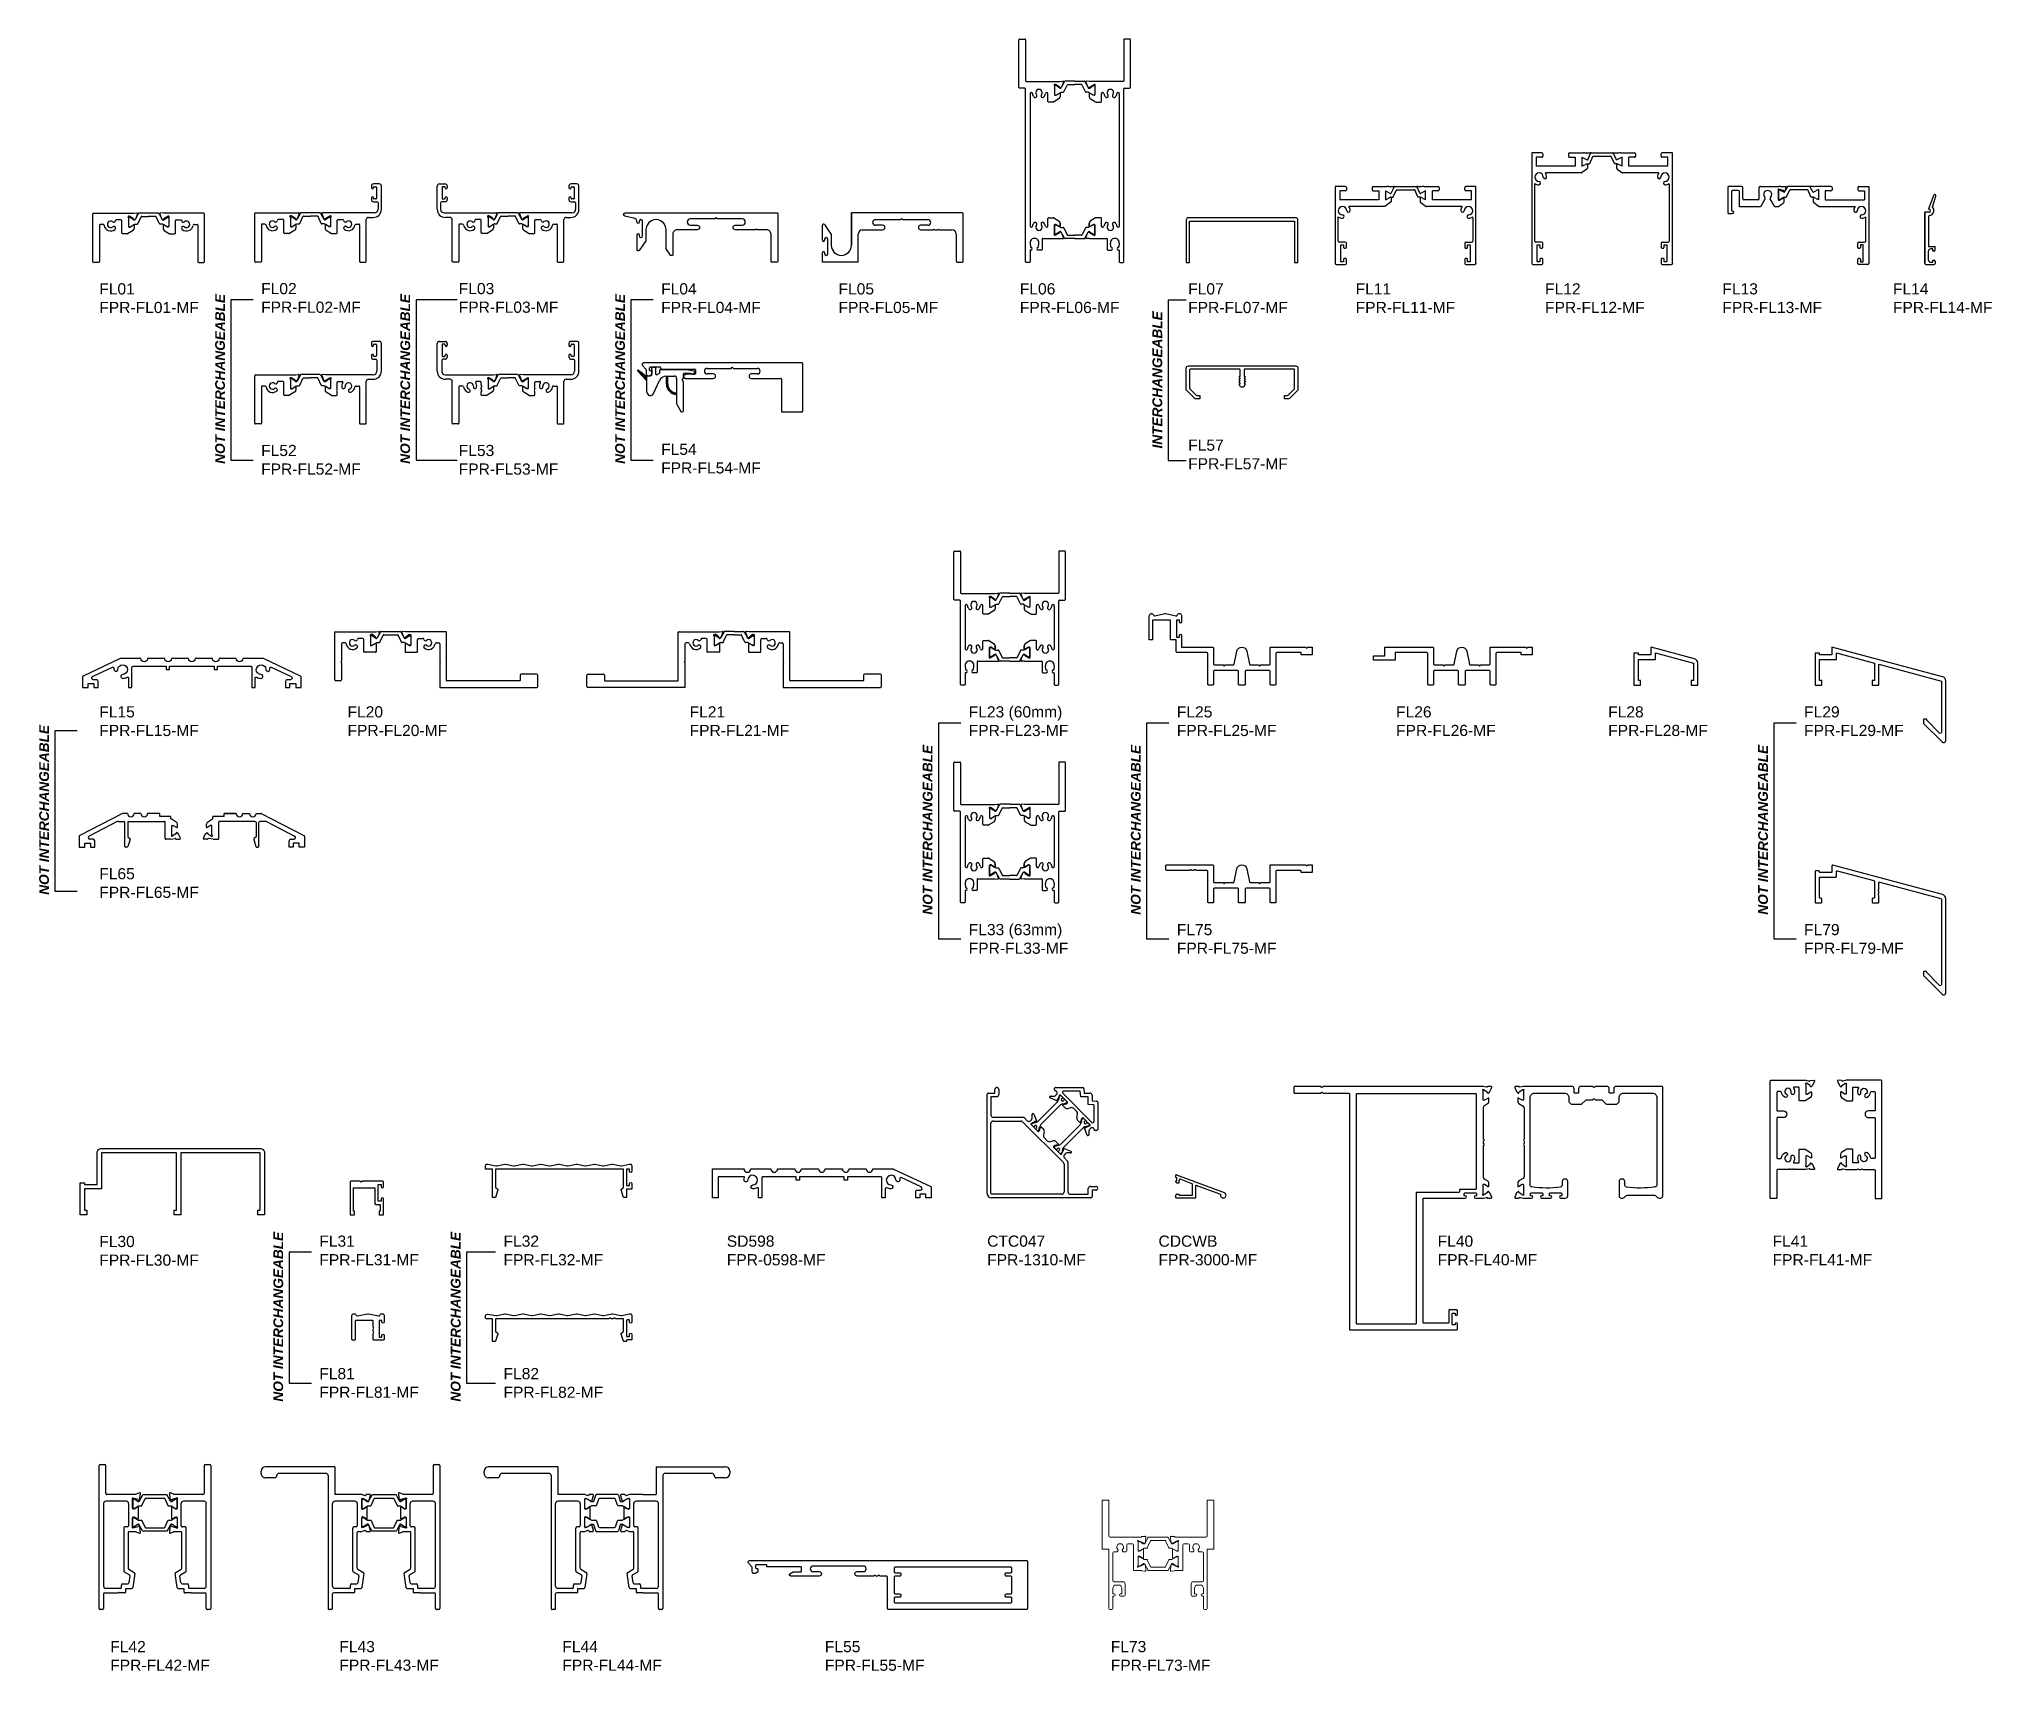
# Model space of a CAD drawing. Header units: millimetres. Extents: x 2364 to 3239, y -858 to -127.
import ezdxf

# ---------------------------------------------------------------- set-up
doc = ezdxf.new("R2010")
doc.units = ezdxf.units.MM
doc.linetypes.add('DOTTED', pattern=[3.5, 0.5, -3])
for name, color, linetype in [('1', 7, 'Continuous'), ('CS- Drawing', 255, 'Continuous'), ('CS-Drawing', 7, 'Continuous'), ('Text', 1, 'Continuous')]:
    doc.layers.add(name, color=color, linetype=linetype)
doc.styles.add('Fineline', font='sanss___.ttf', dxfattribs={"height": 2})
pattern_1 = [(45, (-184.27007, -44.82506), (-0.08980256, 0.08980256), [])]

msp = doc.modelspace()

# ---------------------------------------------------------------- texts
at = {"layer": 'Text', "char_height": 5, "attachment_point": 1, "style": 'Fineline'}
for s, insert in [('FL02\\PFPR-FL02-MF', (2463.73, -236.21)), ('FL03\\PFPR-FL03-MF', (2552.23, -236.21)), ('FL01\\PFPR-FL01-MF', (2391.23, -236.33)), ('FL04\\PFPR-FL04-MF', (2642.87, -236.33)), ('FL05\\PFPR-FL05-MF', (2722.31, -236.33)), ('FL06\\PFPR-FL06-MF', (2803.51, -236.33)), ('FL07\\PFPR-FL07-MF', (2878.91, -236.33)), ('FL11\\PFPR-FL11-MF', (2953.91, -236.33)), ('FL12\\PFPR-FL12-MF', (3038.75, -236.33)), ('FL13\\PFPR-FL13-MF', (3118.16, -236.33)), ('FL14\\PFPR-FL14-MF', (3194.54, -236.33)), ('FL52\\PFPR-FL52-MF', (2463.73, -308.71)), ('FL53\\PFPR-FL53-MF', (2552.23, -308.71)), ('FL54\\PFPR-FL54-MF', (2642.87, -308.18)), ('FL57\\PFPR-FL57-MF', (2878.91, -306.33)), ('FL15\\PFPR-FL15-MF', (2391.23, -425.77)), ('FL20\\PFPR-FL20-MF', (2502.41, -425.77)), ('FL21\\PFPR-FL21-MF', (2655.62, -425.77)), ('FL23 (60mm)\\PFPR-FL23-MF', (2780.62, -425.77)), ('FL25\\PFPR-FL25-MF', (2873.83, -425.77)), ('FL26\\PFPR-FL26-MF', (2972.01, -425.77)), ('FL28\\PFPR-FL28-MF', (3067.01, -425.77)), ('FL29\\PFPR-FL29-MF', (3154.75, -425.77)), ('FL65\\PFPR-FL65-MF', (2391.23, -498.26)), ('FL33 (63mm)\\PFPR-FL33-MF', (2780.62, -523.29)), ('FL75\\PFPR-FL75-MF', (2873.83, -523.29)), ('FL79\\PFPR-FL79-MF', (3154.75, -523.29)), ('FL30\\PFPR-FL30-MF', (2391.23, -662.97)), ('FL31\\PFPR-FL31-MF', (2489.78, -662.81)), ('FL32\\PFPR-FL32-MF', (2572.28, -662.81)), ('SD598\\PFPR-0598-MF', (2672.28, -662.81)), ('CTC047\\PFPR-1310-MF', (2788.88, -662.81)), ('CDCWB\\PFPR-3000-MF', (2865.63, -662.81)), ('FL40\\PFPR-FL40-MF', (2990.63, -662.81)), ('FL41\\PFPR-FL41-MF', (3140.63, -662.81)), ('FL81\\PFPR-FL81-MF', (2489.78, -722.15)), ('FL82\\PFPR-FL82-MF', (2572.28, -722.15)), ('FL42\\PFPR-FL42-MF', (2396.15, -844.4)), ('FL43\\PFPR-FL43-MF', (2498.74, -844.4)), ('FL44\\PFPR-FL44-MF', (2598.61, -844.4)), ('FL55\\PFPR-FL55-MF', (2716.21, -844.4)), ('FL73\\PFPR-FL73-MF', (2844.25, -844.4))]:
    msp.add_mtext_dynamic_manual_height_columns(s, width=124.0303, gutter_width=37.5, heights=[0], dxfattribs=dict(at, insert=insert))
at = {"layer": 'Text', "char_height": 4.375, "attachment_point": 1, "rotation": 90, "style": 'Fineline'}
for s, insert in [('{\\fSansSerif|b1|i1|c2|p2;NOT INTERCHANGEABLE}', (2443.15, -317.18)), ('{\\fSansSerif|b1|i1|c2|p2;NOT INTERCHANGEABLE}', (2526.07, -317.18)), ('{\\fSansSerif|b1|i1|c2|p2;NOT INTERCHANGEABLE}', (2622.29, -317.18)), ('{\\fSansSerif|b1|i1|c2|p2;INTERCHANGEABLE}', (2862.89, -310.32)), ('{\\fSansSerif|b1|i1|c2|p2;NOT INTERCHANGEABLE}', (2364.34, -510.2)), ('{\\fSansSerif|b1|i1|c2|p2;NOT INTERCHANGEABLE}', (2760.03, -519.12)), ('{\\fSansSerif|b1|i1|c2|p2;NOT INTERCHANGEABLE}', (2853.25, -519.12)), ('{\\fSansSerif|b1|i1|c2|p2;NOT INTERCHANGEABLE}', (3134.17, -519.12)), ('{\\fSansSerif|b1|i1|c2|p2;NOT INTERCHANGEABLE}', (2469.2, -737.2)), ('{\\fSansSerif|b1|i1|c2|p2;NOT INTERCHANGEABLE}', (2548.67, -737.2))]:
    msp.add_mtext_dynamic_manual_height_columns(s, width=78.346, gutter_width=37.5, heights=[0], dxfattribs=dict(at, insert=insert))

# ---------------------------------------------------------------- blocks, each defined once
blk = doc.blocks.new('-FL01')
for p, q in [((0, 0.3), (0, 21.7)), ((0.3, 22), (18.31, 22)), ((12.7, 19), (10.47, 19)), ((13, 13.1), (13, 18.7)), ((16, 20.05), (16, 16.45)), ((16, 20), (16, 16)), ((16.27, 20.7), (16.1, 20.7)), ((16.76, 20.14), (16.3, 20.14)), ((18.11, 19.63), (16.33, 20.69)), ((18.28, 19.07), (16.76, 20.14)), ((18.29, 19.2), (18.21, 19.51)), ((18.31, 22), (19.66, 22.12)), ((19.22, 19.7), (18.62, 19.11)), ((20.47, 21.95), (19, 19.23)), ((19.97, 21.72), (19.22, 19.7)), ((20.17, 17.31), (21.62, 20.42)), ((20.74, 22.12), (29.26, 22.12)), ((21.89, 20.59), (25, 20.59)), ((28.11, 20.59), (25, 20.59)), ((29.83, 17.31), (28.38, 20.42)), ((29.53, 21.95), (31, 19.23)), ((30.03, 21.72), (30.78, 19.7)), ((31.69, 22), (30.34, 22.12)), ((30.78, 19.7), (31.38, 19.11)), ((49.7, 22), (31.69, 22)), ((31.71, 19.2), (31.79, 19.51)), ((31.72, 19.07), (33.24, 20.14)), ((31.89, 19.63), (33.67, 20.69)), ((33.24, 20.14), (33.7, 20.14)), ((33.73, 20.7), (33.9, 20.7)), ((34, 20.05), (34, 16.45)), ((34, 20), (34, 16)), ((37, 13.1), (37, 18.7)), ((37.3, 19), (39.53, 19)), ((50, 0.3), (50, 21.7)), ((3, 16.7), (3, 0.3)), ((4.59, 17), (3.3, 17)), ((15.44, 12.8), (13.3, 12.8)), ((18.02, 14.32), (15.6, 12.84)), ((16.2, 15.8), (16.6, 15.8)), ((16.3, 15.94), (16.76, 15.94)), ((16.6, 15.8), (18.2, 16.77)), ((16.76, 15.94), (18.81, 17.12)), ((18.5, 16.6), (18.5, 15.18)), ((18.87, 17.14), (19.9, 17.14)), ((31.13, 17.14), (30.1, 17.14)), ((33.24, 15.94), (31.19, 17.12)), ((31.5, 16.6), (31.5, 15.18)), ((33.4, 15.8), (31.8, 16.77)), ((31.98, 14.32), (34.4, 12.84)), ((33.7, 15.94), (33.24, 15.94)), ((33.8, 15.8), (33.4, 15.8)), ((34.56, 12.8), (36.7, 12.8)), ((45.41, 17), (46.7, 17)), ((47, 16.69), (47, 0.3)), ((2.7, 0), (0.3, 0)), ((47.3, 0), (49.7, 0))]:
    blk.add_line(p, q)
for centre, radius, start, end in [((0.3, 21.7), 0.3, 90, 180), ((8, 17), 1.45, 49.93227, 310.06773), ((9.42, 18.68), 0.75, 229.93227, 0.89358), ((10.47, 18.7), 0.3, 90, 180.89358), ((12.7, 18.7), 0.3, 0, 90), ((16.1, 20.4), 0.3, 90, 233.1301), ((15.8, 20), 0.2, 0, 53.1301), ((16.3, 19.84), 0.3, 90, 180), ((16.27, 20.5), 0.2, 75, 90), ((18.01, 19.46), 0.2, 15, 60), ((18.57, 19.48), 0.5, 234.92481, 329.82667), ((18.48, 19.25), 0.2, 195, 315), ((19.69, 21.82), 0.3, 340, 95), ((20.74, 21.82), 0.3, 90, 155), ((21.89, 20.29), 0.3, 90, 155), ((28.11, 20.29), 0.3, 25, 90), ((29.26, 21.82), 0.3, 25, 90), ((30.31, 21.82), 0.3, 85, 200), ((31.43, 19.48), 0.5, 210.17333, 305.07519), ((31.52, 19.25), 0.2, 225, 345), ((31.99, 19.46), 0.2, 120, 165), ((33.73, 20.5), 0.2, 90, 105), ((33.7, 19.84), 0.3, 0, 90), ((33.9, 20.4), 0.3, 306.8699, 90), ((34.2, 20), 0.2, 126.8699, 180), ((37.3, 18.7), 0.3, 90, 180), ((39.53, 18.7), 0.3, 359.10642, 90), ((40.58, 18.68), 0.75, 179.10642, 310.06773), ((42, 17), 1.45, 229.90827, 130.09173), ((49.7, 21.7), 0.3, 0, 90), ((3.3, 16.7), 0.302, 90.41734, 179.58266), ((4.59, 16.5), 0.496, 7.95912, 90.37396), ((8, 17), 2.95, 188.33308, 310.06773), ((9.46, 15.35), 0.752, 306.13556, 133.99989), ((13.3, 13.1), 0.3, 180, 270), ((15.44, 13.1), 0.3, 270, 301.4), ((16.3, 16.24), 0.3, 180, 270), ((16.2, 16), 0.2, 180, 270), ((17.5, 15.18), 1, 301.4, 360), ((18.3, 16.6), 0.2, 0, 121.4), ((18.87, 17.02), 0.115, 90, 120), ((19.9, 17.44), 0.3, 270, 335), ((30.1, 17.44), 0.3, 205, 270), ((31.13, 17.02), 0.115, 60, 90), ((31.7, 16.6), 0.2, 58.6, 180), ((32.5, 15.18), 1, 180, 238.6), ((33.7, 16.24), 0.3, 270, 360), ((33.8, 16), 0.2, 270, 0), ((34.56, 13.1), 0.3, 238.6, 270), ((36.7, 13.1), 0.3, 270, 0), ((40.5, 15.38), 0.757, 41.93529, 237.92925), ((42, 17), 2.95, 229.93298, 351.66621), ((45.4, 16.52), 0.483, 88.2325, 173.43441), ((46.7, 16.7), 0.298, 357.64024, 90.37422), ((0.3, 0.3), 0.3, 180, 270), ((2.7, 0.3), 0.3, 270, 0), ((47.3, 0.3), 0.3, 180, 270), ((49.7, 0.3), 0.3, 270, 0)]:
    blk.add_arc(centre, radius, start, end)
blk = doc.blocks.new('-FL02')
for p, q in [((27.25, 12), (27.25, 11.25)), ((30.75, 13), (28.25, 13)), ((28.25, 11.25), (28.25, 11.5)), ((28.5, 11.75), (29.3, 11.75)), ((29.55, 11.5), (29.55, 6.5)), ((31.75, 1.65), (31.75, 12)), ((-24.7, 0), (-6.69, 0)), ((-6.69, 0), (-5.34, 0.12)), ((4.26, 0.12), (-4.26, 0.12)), ((6.69, 0), (5.34, 0.12)), ((28.6, 0), (6.69, 0)), ((27.25, 6.75), (27.25, 6)), ((28.25, 6.5), (28.25, 6.75)), ((28.25, 5), (29.75, 5)), ((29.3, 6.25), (28.5, 6.25)), ((30.25, 4.5), (30.25, 1.65)), ((-25, -21.7), (-25, -0.3)), ((-22, -5.3), (-22, -21.7)), ((-20.41, -5), (-21.7, -5)), ((-12.3, -3), (-14.53, -3)), ((-12, -8.9), (-12, -3.3)), ((-6.98, -7.68), (-9.4, -9.16)), ((-9, -1.95), (-9, -5.55)), ((-9, -2), (-9, -6)), ((-8.73, -1.3), (-8.9, -1.3)), ((-8.8, -6.2), (-8.4, -6.2)), ((-8.24, -1.86), (-8.7, -1.86)), ((-8.7, -6.06), (-8.24, -6.06)), ((-6.89, -2.37), (-8.67, -1.31)), ((-8.4, -6.2), (-6.8, -5.23)), ((-6.72, -2.93), (-8.24, -1.86)), ((-8.24, -6.06), (-6.19, -4.88)), ((-6.71, -2.8), (-6.79, -2.49)), ((-6.5, -5.4), (-6.5, -6.82)), ((-5.78, -2.3), (-6.38, -2.89)), ((-6.13, -4.86), (-5.1, -4.86)), ((-4.53, -0.05), (-6, -2.77)), ((-5.03, -0.28), (-5.78, -2.3)), ((-4.83, -4.69), (-3.38, -1.58)), ((-3.11, -1.41), (0, -1.41)), ((3.11, -1.41), (0, -1.41)), ((4.83, -4.69), (3.38, -1.58)), ((4.53, -0.05), (6, -2.77)), ((5.03, -0.28), (5.78, -2.3)), ((6.13, -4.86), (5.1, -4.86)), ((5.78, -2.3), (6.38, -2.89)), ((8.24, -6.06), (6.19, -4.88)), ((6.5, -5.4), (6.5, -6.82)), ((6.71, -2.8), (6.79, -2.49)), ((6.72, -2.93), (8.24, -1.86)), ((8.4, -6.2), (6.8, -5.23)), ((6.89, -2.37), (8.67, -1.31)), ((6.98, -7.68), (9.4, -9.16)), ((8.24, -1.86), (8.7, -1.86)), ((8.7, -6.06), (8.24, -6.06)), ((8.8, -6.2), (8.4, -6.2)), ((8.73, -1.3), (8.9, -1.3)), ((9, -1.95), (9, -5.55)), ((9, -2), (9, -6)), ((12, -8.9), (12, -3.3)), ((12.3, -3), (14.53, -3)), ((20.41, -5), (21.7, -5)), ((22, -5.3), (22, -21.7)), ((25, -21.7), (25, -3)), ((26, -2), (28.1, -2)), ((-9.56, -9.2), (-11.7, -9.2)), ((9.56, -9.2), (11.7, -9.2)), ((-22.3, -22), (-24.7, -22)), ((22.3, -22), (24.7, -22))]:
    blk.add_line(p, q)
for centre, radius, start, end in [((28.25, 12), 1, 90, 180), ((27.75, 11.25), 0.5, 180, 0), ((28.5, 11.5), 0.25, 90, 180), ((29.3, 11.5), 0.25, 0, 90), ((30.75, 12), 1, 0, 90), ((-24.7, -0.3), 0.3, 90, 180), ((-5.31, -0.18), 0.3, 340, 95), ((-4.26, -0.18), 0.3, 90, 155), ((4.26, -0.18), 0.3, 25, 90), ((5.31, -0.18), 0.3, 85, 200), ((27.75, 6.75), 0.5, 0, 180), ((28.25, 6), 1, 180, 270), ((28.1, 1.65), 3.65, 270, 0), ((28.5, 6.5), 0.25, 180, 270), ((28.6, 1.65), 1.65, 270, 0), ((29.3, 6.5), 0.25, 270, 0), ((29.75, 4.5), 0.5, 0, 90), ((-21.7, -5.3), 0.3, 90, 180), ((-20.41, -5.5), 0.5, 8.33308, 90), ((-17, -5), 2.95, 188.33308, 310.06773), ((-17, -5), 1.45, 49.93227, 310.06773), ((-15.58, -3.32), 0.75, 229.93227, 0.89358), ((-15.58, -6.68), 0.75, 310.06773, 130.06773), ((-14.53, -3.3), 0.3, 90, 180.89358), ((-12.3, -3.3), 0.3, 0, 90), ((-8.9, -1.6), 0.3, 90, 233.1301), ((-9.2, -2), 0.2, 0, 53.1301), ((-8.7, -2.16), 0.3, 90, 180), ((-8.7, -5.76), 0.3, 180, 270), ((-8.8, -6), 0.2, 180, 270), ((-8.73, -1.5), 0.2, 75, 90), ((-7.5, -6.82), 1, 301.4, 360), ((-6.99, -2.54), 0.2, 15, 60), ((-6.7, -5.4), 0.2, 0, 121.4), ((-6.43, -2.52), 0.5, 234.92481, 329.82667), ((-6.52, -2.75), 0.2, 195, 315), ((-6.13, -4.98), 0.115, 90, 120), ((-5.1, -4.56), 0.3, 270, 335), ((-3.11, -1.71), 0.3, 90, 155), ((3.11, -1.71), 0.3, 25, 90), ((5.1, -4.56), 0.3, 205, 270), ((6.43, -2.52), 0.5, 210.17333, 305.07519), ((6.13, -4.98), 0.115, 60, 90), ((6.52, -2.75), 0.2, 225, 345), ((6.7, -5.4), 0.2, 58.6, 180), ((7.5, -6.82), 1, 180, 238.6), ((6.99, -2.54), 0.2, 120, 165), ((8.73, -1.5), 0.2, 90, 105), ((8.7, -2.16), 0.3, 0, 90), ((8.7, -5.76), 0.3, 270, 360), ((8.8, -6), 0.2, 270, 0), ((8.9, -1.6), 0.3, 306.8699, 90), ((9.2, -2), 0.2, 126.8699, 180), ((12.3, -3.3), 0.3, 90, 180), ((14.53, -3.3), 0.3, 359.10642, 90), ((15.58, -3.32), 0.75, 179.10642, 310.06773), ((15.58, -6.68), 0.75, 49.93227, 229.93227), ((17, -5), 2.95, 229.93227, 351.66692), ((17, -5), 1.45, 229.93227, 130.06773), ((20.41, -5.5), 0.5, 90, 171.66692), ((21.7, -5.3), 0.3, 0, 90), ((26, -3), 1, 90, 180), ((-11.7, -8.9), 0.3, 180, 270), ((-9.56, -8.9), 0.3, 270, 301.4), ((9.56, -8.9), 0.3, 238.6, 270), ((11.7, -8.9), 0.3, 270, 0), ((-24.7, -21.7), 0.3, 180, 270), ((-22.3, -21.7), 0.3, 270, 0), ((22.3, -21.7), 0.3, 180, 270), ((24.7, -21.7), 0.3, 270, 0)]:
    blk.add_arc(centre, radius, start, end)
blk = doc.blocks.new('-FL03')
for p, q in [((-5.75, 35), (-3.25, 35)), ((55.75, 35), (53.25, 35)), ((-6.75, 23.65), (-6.75, 34)), ((-5.25, 26.5), (-5.25, 23.65)), ((-3.25, 27), (-4.75, 27)), ((-4.55, 33.5), (-4.55, 28.5)), ((-3.5, 33.75), (-4.3, 33.75)), ((-4.3, 28.25), (-3.5, 28.25)), ((-3.25, 33.25), (-3.25, 33.5)), ((-3.25, 28.5), (-3.25, 28.75)), ((-2.25, 34), (-2.25, 33.25)), ((-2.25, 28.75), (-2.25, 28)), ((52.25, 34), (52.25, 33.25)), ((52.25, 28.75), (52.25, 28)), ((53.25, 33.25), (53.25, 33.5)), ((53.25, 28.5), (53.25, 28.75)), ((53.25, 27), (54.75, 27)), ((53.5, 33.75), (54.3, 33.75)), ((54.3, 28.25), (53.5, 28.25)), ((54.55, 33.5), (54.55, 28.5)), ((55.25, 26.5), (55.25, 23.65)), ((56.75, 23.65), (56.75, 34)), ((-3.6, 22), (18.31, 22)), ((-1, 20), (-3.1, 20)), ((0, 0.3), (0, 19)), ((0.3, 22), (18.31, 22)), ((12.7, 19), (10.47, 19)), ((13, 13.1), (13, 18.7)), ((16, 20.05), (16, 16.45)), ((16, 20), (16, 16)), ((16.27, 20.7), (16.1, 20.7)), ((16.76, 20.14), (16.3, 20.14)), ((18.11, 19.63), (16.33, 20.69)), ((18.28, 19.07), (16.76, 20.14)), ((18.29, 19.2), (18.21, 19.51)), ((18.31, 22), (19.66, 22.12)), ((19.22, 19.7), (18.62, 19.11)), ((20.47, 21.95), (19, 19.23)), ((19.97, 21.72), (19.22, 19.7)), ((20.17, 17.31), (21.62, 20.42)), ((29.26, 22.12), (20.74, 22.12)), ((21.89, 20.59), (25, 20.59)), ((28.11, 20.59), (25, 20.59)), ((29.83, 17.31), (28.38, 20.42)), ((29.53, 21.95), (31, 19.23)), ((30.03, 21.72), (30.78, 19.7)), ((31.69, 22), (30.34, 22.12)), ((30.78, 19.7), (31.38, 19.11)), ((53.6, 22), (31.69, 22)), ((31.71, 19.2), (31.79, 19.51)), ((31.72, 19.07), (33.24, 20.14)), ((31.89, 19.63), (33.73, 20.7)), ((33.24, 20.14), (33.7, 20.14)), ((33.73, 20.7), (33.9, 20.7)), ((34, 20.05), (34, 16.45)), ((34, 20), (34, 16)), ((37, 13.1), (37, 18.7)), ((37.3, 19), (39.53, 19)), ((50, 0.3), (50, 19)), ((51, 20), (53.1, 20)), ((3, 16.7), (3, 0.3)), ((4.59, 17), (3.3, 17)), ((15.44, 12.8), (13.3, 12.8)), ((18.02, 14.32), (15.6, 12.84)), ((16.2, 15.8), (16.6, 15.8)), ((16.3, 15.94), (16.76, 15.94)), ((16.6, 15.8), (18.2, 16.77)), ((16.76, 15.94), (18.81, 17.12)), ((18.5, 16.6), (18.5, 15.18)), ((18.87, 17.14), (19.9, 17.14)), ((31.13, 17.14), (30.1, 17.14)), ((33.24, 15.94), (31.19, 17.12)), ((31.5, 16.6), (31.5, 15.18)), ((33.4, 15.8), (31.8, 16.77)), ((31.98, 14.32), (34.4, 12.84)), ((33.7, 15.94), (33.24, 15.94)), ((33.8, 15.8), (33.4, 15.8)), ((34.56, 12.8), (36.7, 12.8)), ((45.41, 17), (46.7, 17)), ((47, 16.7), (47, 0.3)), ((2.7, 0), (0.3, 0)), ((47.3, 0), (49.7, 0))]:
    blk.add_line(p, q)
for centre, radius, start, end in [((-5.75, 34), 1, 90, 180), ((-3.25, 34), 1, 0, 90), ((53.25, 34), 1, 90, 180), ((55.75, 34), 1, 0, 90), ((-4.75, 26.5), 0.5, 90, 180), ((-4.3, 33.5), 0.25, 90, 180), ((-4.3, 28.5), 0.25, 180, 270), ((-3.5, 33.5), 0.25, 0, 90), ((-3.5, 28.5), 0.25, 270, 0), ((-2.75, 33.25), 0.5, 180, 0), ((-2.75, 28.75), 0.5, 0, 180), ((-3.25, 28), 1, 270, 0), ((52.75, 33.25), 0.5, 180, 0), ((52.75, 28.75), 0.5, 0, 180), ((53.25, 28), 1, 180, 270), ((53.5, 33.5), 0.25, 90, 180), ((53.5, 28.5), 0.25, 180, 270), ((54.3, 33.5), 0.25, 0, 90), ((54.3, 28.5), 0.25, 270, 0), ((54.75, 26.5), 0.5, 0, 90), ((-3.1, 23.65), 3.65, 180, 270), ((-3.6, 23.65), 1.65, 180, 270), ((-1, 19), 1, 0, 90), ((8, 17), 1.45, 49.93227, 310.06773), ((9.42, 18.68), 0.75, 229.93227, 0.89358), ((10.47, 18.7), 0.3, 90, 180.89358), ((12.7, 18.7), 0.3, 0, 90), ((16.1, 20.4), 0.3, 90, 233.1301), ((15.8, 20), 0.2, 0, 53.1301), ((16.3, 19.84), 0.3, 90, 180), ((16.27, 20.5), 0.2, 75, 90), ((18.01, 19.46), 0.2, 15, 60), ((18.57, 19.48), 0.5, 234.92481, 329.82667), ((18.48, 19.25), 0.2, 195, 315), ((19.69, 21.82), 0.3, 340, 95), ((20.74, 21.82), 0.3, 90, 155), ((21.89, 20.29), 0.3, 90, 155), ((28.11, 20.29), 0.3, 25, 90), ((29.26, 21.82), 0.3, 25, 90), ((30.31, 21.82), 0.3, 85, 200), ((31.43, 19.48), 0.5, 210.17333, 305.07519), ((31.52, 19.25), 0.2, 225, 345), ((31.99, 19.46), 0.2, 120, 165), ((33.73, 20.5), 0.2, 90, 105), ((33.7, 19.84), 0.3, 0, 90), ((33.9, 20.4), 0.3, 306.8699, 90), ((34.2, 20), 0.2, 126.8699, 180), ((37.3, 18.7), 0.3, 90, 180), ((39.53, 18.7), 0.3, 359.10642, 90), ((40.58, 18.68), 0.75, 179.10642, 310.06773), ((42, 17), 1.45, 229.93227, 130.06773), ((51, 19), 1, 90, 180), ((53.1, 23.65), 3.65, 270, 0), ((53.6, 23.65), 1.65, 270, 0), ((3.3, 16.7), 0.3, 90, 180), ((4.59, 16.5), 0.5, 8.33308, 90), ((8, 17), 2.95, 188.33308, 310.06773), ((9.42, 15.32), 0.75, 310.06773, 130.06773), ((13.3, 13.1), 0.3, 180, 270), ((15.44, 13.1), 0.3, 270, 301.4), ((16.3, 16.24), 0.3, 180, 270), ((16.2, 16), 0.2, 180, 270), ((17.5, 15.18), 1, 301.4, 360), ((18.3, 16.6), 0.2, 0, 121.4), ((18.87, 17.02), 0.115, 90, 120), ((19.9, 17.44), 0.3, 270, 335), ((30.1, 17.44), 0.3, 205, 270), ((31.13, 17.02), 0.115, 60, 90), ((31.7, 16.6), 0.2, 58.6, 180), ((32.5, 15.18), 1, 180, 238.6), ((33.7, 16.24), 0.3, 270, 360), ((33.8, 16), 0.2, 270, 0), ((34.56, 13.1), 0.3, 238.6, 270), ((36.7, 13.1), 0.3, 270, 0), ((40.58, 15.32), 0.75, 49.93227, 229.93227), ((42, 17), 2.95, 229.93227, 351.66692), ((45.41, 16.5), 0.5, 90, 171.66692), ((46.7, 16.7), 0.3, 0, 90), ((0.3, 0.3), 0.3, 180, 270), ((2.7, 0.3), 0.3, 270, 0), ((47.3, 0.3), 0.3, 180, 270), ((49.7, 0.3), 0.3, 270, 0)]:
    blk.add_arc(centre, radius, start, end)
blk = doc.blocks.new('-FL04')
blk.add_lwpolyline([(-2.75, 0, -0.414214), (-3, 0.25), (-3, 12.5, 0.414214), (-5, 14.5), (-9.13, 14.5, -0.198912), (-9.28, 14.56), (-9.36, 14.64, 0.414214), (-9.64, 14.64), (-9.72, 14.56, -0.198912), (-9.87, 14.5), (-19, 14.5, -1), (-19, 16.5), (-15.9, 16.5, 1), (-15.9, 19.3), (-26.83, 19.3, -0.198912), (-26.98, 19.36), (-27.36, 19.74, 0.414214), (-27.64, 19.74), (-28.02, 19.36, -0.198912), (-28.17, 19.3), (-39.1, 19.3, 1), (-39.1, 16.5), (-36, 16.5, -1), (-36, 14.5), (-45, 14.5, 0.414214), (-47, 12.5), (-47, 3.25, -0.414214), (-47.25, 3), (-47.87, 3, -0.250765), (-48.07, 3.11), (-49.96, 5.94, -0.148069), (-50, 6.08), (-50, 14.5, 1), (-59, 14.5), (-59, 9.71, -0.153915), (-59.05, 9.56), (-62.09, 5.21, -0.73323), (-63, 5.5), (-63, 12.25, -1), (-62, 12.25), (-62, 11.75, 1), (-60.5, 11.75), (-60.5, 18.25, 1), (-62, 18.25), (-62, 17.75, -1), (-63, 17.75, 0.354277), (-64.59, 19.71), (-68.41, 20.52, -0.900659), (-68.25, 22), (-0.25, 22, -0.414214), (0, 21.75), (0, 0.25, -0.414214), (-0.25, 0)], format="xyb", close=True)
blk = doc.blocks.new('-FL06')
for p, q in [((-25, 85.55), (-25, 106.95)), ((-24.7, 107.25), (-22.3, 107.25)), ((-22, 106.95), (-22, 88.55)), ((22, 106.95), (22, 88.55)), ((24.7, 107.25), (22.3, 107.25)), ((25, 85.55), (25, 106.95)), ((-21.7, 88.25), (-6.69, 88.25)), ((-6.69, 88.25), (-5.34, 88.37)), ((-4.53, 88.2), (-6, 85.48)), ((-5.03, 87.97), (-5.78, 85.95)), ((0, 88.37), (-4.26, 88.37)), ((0, 88.37), (4.26, 88.37)), ((4.53, 88.2), (6, 85.48)), ((5.03, 87.97), (5.78, 85.95)), ((6.69, 88.25), (5.34, 88.37)), ((21.7, 88.25), (6.69, 88.25)), ((-22.3, 85.25), (-24.7, 85.25)), ((-22, 7.55), (-22, 84.95)), ((-20, 82.75), (-20, 23.5)), ((-19.41, 83.25), (-19.5, 83.25)), ((-12.5, 83.25), (-12.59, 83.25)), ((-12, 79.35), (-12, 82.75)), ((-9.56, 79.05), (-11.7, 79.05)), ((-6.98, 80.57), (-9.4, 79.09)), ((-9, 86.3), (-9, 82.7)), ((-9, 86.25), (-9, 82.25)), ((-8.73, 86.95), (-8.9, 86.95)), ((-8.8, 82.05), (-8.4, 82.05)), ((-8.24, 86.39), (-8.7, 86.39)), ((-8.7, 82.19), (-8.24, 82.19)), ((-6.89, 85.88), (-8.61, 86.87)), ((-8.4, 82.05), (-6.8, 83.02)), ((-6.72, 85.32), (-8.24, 86.39)), ((-8.24, 82.19), (-6.19, 83.37)), ((-6.71, 85.45), (-6.79, 85.76)), ((-6.5, 82.85), (-6.5, 81.43)), ((-5.78, 85.95), (-6.38, 85.36)), ((-6.13, 83.39), (-5.1, 83.39)), ((-4.83, 83.56), (-3.38, 86.67)), ((-3.11, 86.84), (0, 86.84)), ((3.11, 86.84), (0, 86.84)), ((4.83, 83.56), (3.38, 86.67)), ((6.13, 83.39), (5.1, 83.39)), ((5.78, 85.95), (6.38, 85.36)), ((8.24, 82.19), (6.19, 83.37)), ((6.5, 82.85), (6.5, 81.43)), ((6.71, 85.45), (6.79, 85.76)), ((6.72, 85.32), (8.24, 86.39)), ((8.4, 82.05), (6.8, 83.02)), ((6.89, 85.88), (8.67, 86.94)), ((6.98, 80.57), (9.4, 79.09)), ((8.24, 86.39), (8.7, 86.39)), ((8.7, 82.19), (8.24, 82.19)), ((8.8, 82.05), (8.4, 82.05)), ((8.73, 86.95), (8.9, 86.95)), ((9, 86.3), (9, 82.7)), ((9, 86.25), (9, 82.25)), ((9.56, 79.05), (11.7, 79.05)), ((12, 79.35), (12, 82.75)), ((12.5, 83.25), (12.59, 83.25)), ((19.41, 83.25), (19.5, 83.25)), ((20, 82.75), (20, 23.5)), ((22, 7.55), (22, 84.95)), ((22.3, 85.25), (24.7, 85.25)), ((-12, 23.5), (-12, 26.9)), ((-11.7, 27.2), (-9.56, 27.2)), ((-9.4, 27.16), (-6.98, 25.68)), ((9.4, 27.16), (6.98, 25.68)), ((11.7, 27.2), (9.56, 27.2)), ((12, 23.5), (12, 26.9)), ((-19.5, 23), (-19.41, 23)), ((-14.5, 17.7), (-14.5, 13.05)), ((-14.19, 18), (-6.69, 18)), ((-12.59, 23), (-12.5, 23)), ((-9, 24), (-9, 20)), ((-9, 20), (-9, 24)), ((-9, 19.95), (-9, 23.55)), ((-8.9, 19.3), (-8.73, 19.3)), ((-8.73, 19.3), (-8.9, 19.3)), ((-8.4, 24.2), (-8.8, 24.2)), ((-8.8, 24.2), (-8.4, 24.2)), ((-8.7, 24.06), (-8.24, 24.06)), ((-8.24, 19.86), (-8.7, 19.86)), ((-6.89, 20.37), (-8.61, 19.38)), ((-6.8, 23.23), (-8.4, 24.2)), ((-8.4, 24.2), (-6.8, 23.23)), ((-8.24, 24.06), (-6.19, 22.88)), ((-6.72, 20.93), (-8.24, 19.86)), ((-6.71, 20.8), (-6.79, 20.49)), ((-6.69, 18), (-5.34, 17.88)), ((-6.5, 24.82), (-6.5, 23.4)), ((-6.5, 23.4), (-6.5, 24.82)), ((-5.78, 20.3), (-6.38, 20.89)), ((-6.13, 22.86), (-5.1, 22.86)), ((-4.53, 18.05), (-6, 20.77)), ((-5.03, 18.28), (-5.78, 20.3)), ((-4.83, 22.69), (-3.38, 19.58)), ((0, 17.88), (-4.26, 17.88)), ((-3.11, 19.41), (0, 19.41)), ((3.11, 19.41), (0, 19.41)), ((0, 17.88), (4.26, 17.88)), ((4.83, 22.69), (3.38, 19.58)), ((4.53, 18.05), (6, 20.77)), ((5.03, 18.28), (5.78, 20.3)), ((6.13, 22.86), (5.1, 22.86)), ((6.69, 18), (5.34, 17.88)), ((5.78, 20.3), (6.38, 20.89)), ((8.24, 24.06), (6.19, 22.88)), ((6.5, 24.82), (6.5, 23.4)), ((6.5, 23.4), (6.5, 24.82)), ((6.69, 18), (14.2, 18)), ((6.71, 20.8), (6.79, 20.49)), ((6.72, 20.93), (8.24, 19.86)), ((6.8, 23.23), (8.4, 24.2)), ((8.4, 24.2), (6.8, 23.23)), ((6.89, 20.37), (8.61, 19.38)), ((8.7, 24.06), (8.24, 24.06)), ((8.24, 19.86), (8.7, 19.86)), ((8.4, 24.2), (8.8, 24.2)), ((8.8, 24.2), (8.4, 24.2)), ((8.9, 19.3), (8.73, 19.3)), ((8.73, 19.3), (8.9, 19.3)), ((9, 24), (9, 20)), ((9, 20), (9, 24)), ((9, 19.95), (9, 23.55)), ((12.59, 23), (12.5, 23)), ((14.5, 17.7), (14.5, 13.05)), ((19.5, 23), (19.41, 23)), ((-20, 12.55), (-20, 7.55)), ((-19.94, 15.85), (-19.77, 14.18)), ((-19.62, 12.75), (-19.8, 12.75)), ((-14.8, 12.75), (-16.38, 12.75)), ((-16.23, 14.18), (-16.06, 15.85)), ((14.8, 12.75), (16.38, 12.75)), ((16.23, 14.18), (16.06, 15.85)), ((19.62, 12.75), (19.8, 12.75)), ((19.94, 15.85), (19.77, 14.18)), ((20, 12.55), (20, 7.55)), ((-20.3, 7.25), (-21.7, 7.25)), ((20.3, 7.25), (21.7, 7.25))]:
    blk.add_line(p, q)
for centre, radius, start, end in [((-24.7, 106.95), 0.3, 90, 180), ((-22.3, 106.95), 0.3, 0, 90), ((22.3, 106.95), 0.3, 90, 180), ((24.7, 106.95), 0.3, 0, 90), ((-21.7, 88.55), 0.3, 180, 270), ((-5.31, 88.07), 0.3, 340, 95), ((-4.26, 88.07), 0.3, 90, 155), ((4.26, 88.07), 0.3, 25, 90), ((5.31, 88.07), 0.3, 85, 200), ((21.7, 88.55), 0.3, 270, 0), ((-24.7, 85.55), 0.3, 180, 270), ((-22.3, 84.95), 0.3, 0, 90), ((-19.5, 82.75), 0.5, 90, 180), ((-19.41, 82.75), 0.5, 8.33308, 90), ((-16, 83.25), 2.95, 188.33308, 220.06773), ((-17.68, 81.83), 0.75, 220.06773, 40.06773), ((-16, 83.25), 1.45, 319.93227, 220.06773), ((-14.32, 81.83), 0.75, 139.93227, 319.93227), ((-16, 83.25), 2.95, 319.93227, 351.66692), ((-12.59, 82.75), 0.5, 90, 171.66692), ((-12.5, 82.75), 0.5, 0, 90), ((-11.7, 79.35), 0.3, 180, 270), ((-9.56, 79.35), 0.3, 270, 301.4), ((-8.9, 86.65), 0.3, 90, 233.1301), ((-9.2, 86.25), 0.2, 0, 53.1301), ((-8.7, 86.09), 0.3, 90, 180), ((-8.7, 82.49), 0.3, 180, 270), ((-8.8, 82.25), 0.2, 180, 270), ((-8.73, 86.75), 0.2, 75, 90), ((-7.5, 81.43), 1, 301.4, 360), ((-6.99, 85.71), 0.2, 15, 60), ((-6.7, 82.85), 0.2, 0, 121.4), ((-6.43, 85.73), 0.5, 234.92481, 329.82667), ((-6.52, 85.5), 0.2, 195, 315), ((-6.13, 83.27), 0.115, 90, 120), ((-5.1, 83.69), 0.3, 270, 335), ((-3.11, 86.54), 0.3, 90, 155), ((3.11, 86.54), 0.3, 25, 90), ((5.1, 83.69), 0.3, 205, 270), ((6.43, 85.73), 0.5, 210.17333, 305.07519), ((6.13, 83.27), 0.115, 60, 90), ((6.52, 85.5), 0.2, 225, 345), ((6.7, 82.85), 0.2, 58.6, 180), ((7.5, 81.43), 1, 180, 238.6), ((6.99, 85.71), 0.2, 120, 165), ((8.73, 86.75), 0.2, 90, 105), ((8.7, 86.09), 0.3, 0, 90), ((8.7, 82.49), 0.3, 270, 360), ((8.8, 82.25), 0.2, 270, 0), ((8.9, 86.65), 0.3, 306.8699, 90), ((9.2, 86.25), 0.2, 126.8699, 180), ((9.56, 79.35), 0.3, 238.6, 270), ((11.7, 79.35), 0.3, 270, 0), ((12.5, 82.75), 0.5, 90, 180), ((12.59, 82.75), 0.5, 8.33308, 90), ((16, 83.25), 2.95, 188.33308, 220.06773), ((14.32, 81.83), 0.75, 220.06773, 40.06773), ((16, 83.25), 1.45, 319.93227, 220.06773), ((17.68, 81.83), 0.75, 139.93227, 319.93227), ((16, 83.25), 2.95, 319.93227, 351.66692), ((19.41, 82.75), 0.5, 90, 171.66692), ((19.5, 82.75), 0.5, 0, 90), ((22.3, 84.95), 0.3, 90, 180), ((24.7, 85.55), 0.3, 270, 0), ((-11.7, 26.9), 0.3, 90, 180), ((-9.56, 26.9), 0.3, 58.6, 90), ((9.56, 26.89), 0.307, 90.38168, 121.01832), ((11.7, 26.9), 0.299, 359.88342, 90.11658), ((-19.5, 23.5), 0.5, 180, 270), ((-18, 16.05), 1.95, 354.14481, 185.85519), ((-19.41, 23.5), 0.5, 270, 351.66692), ((-16, 23), 2.95, 139.93227, 171.66692), ((-17.68, 24.42), 0.75, 319.93227, 139.93227), ((-16, 23), 1.45, 139.93227, 40.06773), ((-14.32, 24.42), 0.75, 40.06773, 220.06773), ((-14.2, 17.7), 0.3, 90, 180), ((-16, 23), 2.95, 8.33308, 40.06773), ((-12.59, 23.5), 0.5, 188.33308, 270), ((-12.5, 23.5), 0.5, 270, 0), ((-8.9, 19.6), 0.3, 126.8699, 270), ((-8.9, 19.6), 0.3, 126.8699, 270), ((-9.2, 20), 0.2, 306.8699, 0), ((-9.2, 20), 0.2, 306.8699, 0), ((-8.8, 24), 0.2, 90, 180), ((-8.8, 24), 0.2, 90, 180), ((-8.7, 23.76), 0.3, 90, 180), ((-8.7, 20.16), 0.3, 180, 270), ((-8.73, 19.5), 0.2, 270, 285), ((-8.73, 19.5), 0.2, 270, 285), ((-7.5, 24.82), 1, 0, 58.6), ((-6.99, 20.54), 0.2, 300, 345), ((-6.7, 23.4), 0.2, 238.6, 360), ((-6.7, 23.4), 0.2, 238.6, 360), ((-6.43, 20.52), 0.5, 30.17333, 125.07519), ((-6.52, 20.75), 0.2, 45, 165), ((-6.13, 22.98), 0.115, 240, 270), ((-5.31, 18.18), 0.3, 265, 20), ((-5.1, 22.56), 0.3, 25, 90), ((-4.26, 18.18), 0.3, 205, 270), ((-3.11, 19.71), 0.3, 205, 270), ((3.11, 19.71), 0.3, 270, 335), ((4.26, 18.18), 0.3, 270, 335), ((5.1, 22.56), 0.3, 90, 155), ((5.31, 18.18), 0.3, 160, 275), ((6.43, 20.52), 0.5, 54.92481, 149.82667), ((6.13, 22.98), 0.115, 270, 300), ((6.52, 20.75), 0.2, 15, 135), ((7.5, 24.82), 1, 121.4, 180), ((6.7, 23.4), 0.2, 180, 301.4), ((6.7, 23.4), 0.2, 180, 301.4), ((6.99, 20.54), 0.2, 195, 240), ((8.73, 19.5), 0.2, 255, 270), ((8.73, 19.5), 0.2, 255, 270), ((8.7, 23.76), 0.3, 0, 90), ((8.7, 20.16), 0.3, 270, 0), ((8.8, 24), 0.2, 0, 90), ((8.8, 24), 0.2, 0, 90), ((8.9, 19.6), 0.3, 270, 53.1301), ((8.9, 19.6), 0.3, 270, 53.1301), ((9.2, 20), 0.2, 180, 233.1301), ((9.2, 20), 0.2, 180, 233.1301), ((12.5, 23.5), 0.496, 179.5317, 270.4683), ((12.59, 23.5), 0.499, 269.93137, 351.73555), ((16, 23), 2.95, 139.93227, 171.66692), ((14.32, 24.42), 0.75, 319.84208, 140.02246), ((14.21, 17.71), 0.293, 358.70512, 91.29488), ((16, 23), 1.45, 139.93227, 40.06773), ((18, 16.05), 1.95, 354.14481, 185.85519), ((17.68, 24.42), 0.75, 40.06773, 220.06773), ((16, 23), 2.95, 8.33308, 40.06773), ((19.41, 23.5), 0.5, 188.33308, 270), ((19.5, 23.5), 0.5, 270, 0), ((-19.8, 12.55), 0.2, 90, 180), ((-19.57, 14.2), 0.2, 185.85519, 266.12648), ((-19.62, 13.38), 0.625, 270, 86.12648), ((-16.38, 13.38), 0.625, 93.87352, 270), ((-16.43, 14.2), 0.2, 273.87352, 354.14481), ((-14.8, 13.05), 0.3, 270, 0), ((14.8, 13.05), 0.3, 180, 270), ((16.43, 14.2), 0.2, 185.85519, 266.12648), ((16.38, 13.38), 0.625, 270, 86.12648), ((19.62, 13.38), 0.625, 93.87352, 270), ((19.57, 14.2), 0.2, 273.87352, 354.14481), ((19.8, 12.55), 0.2, 0, 90), ((-21.7, 7.55), 0.3, 180, 270), ((-20.3, 7.55), 0.3, 270, 0), ((20.3, 7.55), 0.3, 180, 270), ((21.7, 7.55), 0.3, 270, 0)]:
    blk.add_arc(centre, radius, start, end)
blk = doc.blocks.new('-FL07')
blk.add_lwpolyline([(4, 18.74), (4, -0.26, 0.414214), (5, -1.26), (53, -1.26, 0.414214), (54, -0.26), (54, 18.74), (52.5, 18.74), (52.5, 0.24), (5.5, 0.24), (5.5, 18.74)], format="xyb", close=True)
blk = doc.blocks.new('-FL05')
for p, q in [((24.88, 0), (-24.88, 0)), ((-24.88, 0), (-24.88, -14.5)), ((-24.88, -14.5), (-24.88, 0)), ((-37.88, -12.25), (-37.88, -5.5)), ((-36.97, -5.21), (-33.88, -9.63)), ((-19.88, -7.5), (-10.88, -7.5)), ((-14.12, -3), (-2.88, -3)), ((-10.88, -5.5), (-14.12, -5.5)), ((-2.88, -3), (-2.38, -2.5)), ((-2.38, -2.5), (-1.88, -3)), ((-1.88, -3), (9.38, -3)), ((9.38, -5.5), (6.12, -5.5)), ((6.12, -7.5), (11.82, -7.5)), ((11.82, -7.5), (12.12, -7.2)), ((12.12, -7.2), (12.42, -7.5)), ((12.42, -7.5), (13.82, -7.5)), ((13.82, -7.5), (14.12, -7.2)), ((14.12, -7.2), (14.42, -7.5)), ((14.42, -7.5), (20.12, -7.5)), ((25.12, -21.75), (25.12, -0.25)), ((-36.88, -11.75), (-36.88, -12.25)), ((-35.38, -18.25), (-35.38, -11.75)), ((-33.88, -9.63), (-33.88, -14.5)), ((-21.88, -22), (-21.88, -9.5)), ((22.12, -9.5), (22.12, -21.75)), ((-37.88, -22), (-37.88, -17.75)), ((-21.88, -22), (-37.88, -22)), ((-36.88, -17.75), (-36.88, -18.25)), ((22.38, -22), (24.88, -22))]:
    blk.add_line(p, q)
for centre, radius, start, end in [((24.88, -0.25), 0.25, 0, 90), ((-37.38, -5.5), 0.5, 35, 180), ((-19.88, -9.5), 2, 90, 180), ((-14.12, -4.25), 1.25, 90, 270), ((-10.88, -6.5), 1, 270, 90), ((6.12, -6.5), 1, 90, 270), ((9.38, -4.25), 1.25, 270, 90), ((20.12, -9.5), 2, 0, 90), ((-37.38, -12.25), 0.5, 180, 0), ((-37.38, -17.75), 0.5, 0, 180), ((-36.12, -11.75), 0.75, 0, 180), ((-29.38, -14.5), 4.5, 180, 0), ((-36.12, -18.25), 0.75, 180, 0), ((22.38, -21.75), 0.25, 180, 270), ((24.88, -21.75), 0.25, 270, 0)]:
    blk.add_arc(centre, radius, start, end)
blk = doc.blocks.new('-FL52')
for p, q in [((27.25, 14), (27.25, 13.25)), ((27.25, 8.75), (27.25, 8)), ((30.75, 15), (28.25, 15)), ((28.25, 13.25), (28.25, 13.5)), ((28.25, 8.5), (28.25, 8.75)), ((28.5, 13.75), (29.3, 13.75)), ((29.55, 13.5), (29.55, 8.5)), ((31.75, 1.65), (31.75, 14)), ((-24.7, 0), (-6.69, 0)), ((-6.69, 0), (-5.34, 0.12)), ((4.26, 0.12), (-4.26, 0.12)), ((6.69, 0), (5.34, 0.12)), ((28.1, 0), (6.69, 0)), ((28.25, 7), (29.25, 7)), ((29.3, 8.25), (28.5, 8.25)), ((29.75, 6.5), (29.75, 1.65)), ((-25, -21.7), (-25, -0.3)), ((-22, -5.3), (-22, -21.7)), ((-20.41, -5), (-21.7, -5)), ((-12.3, -3), (-14.53, -3)), ((-12, -8.9), (-12, -3.3)), ((-6.98, -7.68), (-9.4, -9.16)), ((-9, -1.95), (-9, -5.55)), ((-9, -2), (-9, -6)), ((-8.73, -1.3), (-8.9, -1.3)), ((-8.8, -6.2), (-8.4, -6.2)), ((-8.24, -1.86), (-8.7, -1.86)), ((-8.7, -6.06), (-8.24, -6.06)), ((-6.89, -2.37), (-8.67, -1.31)), ((-8.4, -6.2), (-6.8, -5.23)), ((-6.72, -2.93), (-8.24, -1.86)), ((-8.24, -6.06), (-6.19, -4.88)), ((-6.71, -2.8), (-6.79, -2.49)), ((-6.5, -5.4), (-6.5, -6.82)), ((-5.78, -2.3), (-6.38, -2.89)), ((-6.13, -4.86), (-5.1, -4.86)), ((-4.53, -0.05), (-6, -2.77)), ((-5.03, -0.28), (-5.78, -2.3)), ((-4.83, -4.69), (-3.38, -1.58)), ((-3.11, -1.41), (0, -1.41)), ((3.11, -1.41), (0, -1.41)), ((4.83, -4.69), (3.38, -1.58)), ((4.53, -0.05), (6, -2.77)), ((5.03, -0.28), (5.78, -2.3)), ((6.13, -4.86), (5.1, -4.86)), ((5.78, -2.3), (6.38, -2.89)), ((8.24, -6.06), (6.19, -4.88)), ((6.5, -5.4), (6.5, -6.82)), ((6.71, -2.8), (6.79, -2.49)), ((6.72, -2.93), (8.24, -1.86)), ((8.4, -6.2), (6.8, -5.23)), ((6.89, -2.37), (8.67, -1.31)), ((6.98, -7.68), (9.4, -9.16)), ((8.24, -1.86), (8.7, -1.86)), ((8.7, -6.06), (8.24, -6.06)), ((8.8, -6.2), (8.4, -6.2)), ((8.73, -1.3), (8.9, -1.3)), ((9, -1.95), (9, -5.55)), ((9, -2), (9, -6)), ((12, -4.69), (12, -3.3)), ((12, -6.59), (12, -5.61)), ((12, -8.9), (12, -7.51)), ((12.3, -3), (14.23, -3)), ((20.41, -5), (21.7, -5)), ((22, -5.3), (22, -21.7)), ((25, -21.7), (25, -3)), ((26, -2), (28.1, -2)), ((-9.56, -9.2), (-11.7, -9.2)), ((9.56, -9.2), (11.7, -9.2)), ((-22.3, -22), (-24.7, -22)), ((22.3, -22), (24.7, -22))]:
    blk.add_line(p, q)
for centre, radius, start, end in [((28.25, 14), 1, 90, 180), ((27.75, 13.25), 0.5, 180, 0), ((27.75, 8.75), 0.5, 0, 180), ((28.5, 13.5), 0.25, 90, 180), ((29.3, 13.5), 0.25, 0, 90), ((30.75, 14), 1, 0, 90), ((-24.7, -0.3), 0.3, 90, 180), ((-5.31, -0.18), 0.3, 340, 95), ((-4.26, -0.18), 0.3, 90, 155), ((4.26, -0.18), 0.3, 25, 90), ((5.31, -0.18), 0.3, 85, 200), ((28.25, 8), 1, 180, 270), ((28.1, 1.65), 3.65, 270, 0), ((28.1, 1.65), 1.65, 270, 360), ((28.5, 8.5), 0.25, 180, 270), ((29.25, 6.5), 0.5, 0, 90), ((29.3, 8.5), 0.25, 270, 0), ((-21.7, -5.3), 0.3, 90, 180), ((-20.41, -5.5), 0.5, 8.33308, 90), ((-17, -5), 2.95, 188.33308, 310.06773), ((-17, -5), 1.45, 49.93227, 310.06773), ((-15.58, -3.32), 0.75, 229.93227, 0.89358), ((-15.58, -6.68), 0.75, 310.06773, 130.06773), ((-14.53, -3.3), 0.3, 90, 180.89358), ((-12.3, -3.3), 0.3, 0, 90), ((-8.9, -1.6), 0.3, 90, 233.1301), ((-9.2, -2), 0.2, 0, 53.1301), ((-8.7, -2.16), 0.3, 90, 180), ((-8.7, -5.76), 0.3, 180, 270), ((-8.8, -6), 0.2, 180, 270), ((-8.73, -1.5), 0.2, 75, 90), ((-7.5, -6.82), 1, 301.4, 360), ((-6.99, -2.54), 0.2, 15, 60), ((-6.7, -5.4), 0.2, 0, 121.4), ((-6.43, -2.52), 0.5, 234.92481, 329.82667), ((-6.52, -2.75), 0.2, 195, 315), ((-6.13, -4.98), 0.115, 90, 120), ((-5.1, -4.56), 0.3, 270, 335), ((-3.11, -1.71), 0.3, 90, 155), ((3.11, -1.71), 0.3, 25, 90), ((5.1, -4.56), 0.3, 205, 270), ((6.43, -2.52), 0.5, 210.17333, 305.07519), ((6.13, -4.98), 0.115, 60, 90), ((6.52, -2.75), 0.2, 225, 345), ((6.7, -5.4), 0.2, 58.6, 180), ((7.5, -6.82), 1, 180, 238.6), ((6.99, -2.54), 0.2, 120, 165), ((8.73, -1.5), 0.2, 90, 105), ((8.7, -2.16), 0.3, 0, 90), ((8.7, -5.76), 0.3, 270, 360), ((8.8, -6), 0.2, 270, 0), ((8.9, -1.6), 0.3, 306.8699, 90), ((9.2, -2), 0.2, 126.8699, 180), ((12.3, -3.3), 0.3, 90, 180), ((14.83, -5.38), 0.75, 190.06762, 10.06778), ((14.23, -3.3), 0.3, 328.46113, 90), ((17, -5), 1.45, 289.93224, 190.06774), ((17.75, -7.07), 0.75, 109.93224, 289.93224), ((20.41, -5.5), 0.5, 90, 171.66692), ((21.7, -5.3), 0.3, 0, 90), ((26, -3), 1, 90, 180), ((-11.7, -8.9), 0.3, 180, 270), ((-9.56, -8.9), 0.3, 270, 301.4), ((9.56, -8.9), 0.3, 238.6, 270), ((11.7, -8.9), 0.3, 270, 0), ((-24.7, -21.7), 0.3, 180, 270), ((-22.3, -21.7), 0.3, 270, 0), ((22.3, -21.7), 0.3, 180, 270), ((24.7, -21.7), 0.3, 270, 0)]:
    blk.add_arc(centre, radius, start, end)
at = {"layer": 'CS- Drawing'}
for centre, radius, start, end in [((12.2, -5.15), 0.5, 113.57818, 246.42182), ((12.2, -7.05), 0.5, 113.57818, 246.42182), ((17, -5), 2.95, 148.46113, 190.06773), ((17, -5), 2.95, 289.93224, 351.66692)]:
    blk.add_arc(centre, radius, start, end, dxfattribs=at)
blk = doc.blocks.new('-FL53')
at = {"color": 7}
for p, q in [((-31.75, 1.65), (-31.75, 14)), ((-30.75, 15), (-28.25, 15)), ((-29.55, 13.5), (-29.55, 8.5)), ((-28.5, 13.75), (-29.3, 13.75)), ((-28.25, 13.25), (-28.25, 13.5)), ((-28.25, 8.5), (-28.25, 8.75)), ((-27.25, 14), (-27.25, 13.25)), ((-27.25, 8.75), (-27.25, 8)), ((27.25, 14), (27.25, 13.25)), ((27.25, 8.75), (27.25, 8)), ((30.75, 15), (28.25, 15)), ((28.25, 13.25), (28.25, 13.5)), ((28.25, 8.5), (28.25, 8.75)), ((28.5, 13.75), (29.3, 13.75)), ((29.55, 13.5), (29.55, 8.5)), ((31.75, 1.65), (31.75, 14)), ((-29.75, 6.5), (-29.75, 1.65)), ((-29.3, 8.25), (-28.5, 8.25)), ((-28.25, 7), (-29.25, 7)), ((-28.1, 0), (-6.69, 0)), ((-6.69, 0), (-5.34, 0.12)), ((4.26, 0.12), (-4.26, 0.12)), ((6.69, 0), (5.34, 0.12)), ((28.1, 0), (6.69, 0)), ((28.25, 7), (29.25, 7)), ((29.3, 8.25), (28.5, 8.25)), ((29.75, 6.5), (29.75, 1.65)), ((-26, -2), (-28.1, -2)), ((-25, -21.7), (-25, -3)), ((-22, -5.3), (-22, -21.7)), ((-20.41, -5), (-21.7, -5)), ((-12.3, -3), (-14.23, -3)), ((-12, -4.69), (-12, -3.3)), ((-12, -6.59), (-12, -5.61)), ((-12, -8.9), (-12, -7.51)), ((-6.98, -7.68), (-9.4, -9.16)), ((-9, -2), (-9, -6)), ((-8.73, -1.3), (-8.9, -1.3)), ((-8.8, -6.2), (-8.4, -6.2)), ((-8.24, -1.86), (-8.7, -1.86)), ((-8.7, -6.06), (-8.24, -6.06)), ((-6.89, -2.37), (-8.67, -1.31)), ((-8.4, -6.2), (-6.8, -5.23)), ((-6.72, -2.93), (-8.24, -1.86)), ((-8.24, -6.06), (-6.19, -4.88)), ((-6.71, -2.8), (-6.79, -2.49)), ((-6.5, -5.4), (-6.5, -6.82)), ((-5.78, -2.3), (-6.38, -2.89)), ((-6.13, -4.86), (-5.1, -4.86)), ((-4.53, -0.05), (-6, -2.77)), ((-5.03, -0.28), (-5.78, -2.3)), ((-4.83, -4.69), (-3.38, -1.58)), ((-3.11, -1.41), (0, -1.41)), ((3.11, -1.41), (0, -1.41)), ((4.83, -4.69), (3.38, -1.58)), ((4.53, -0.05), (6, -2.77)), ((5.03, -0.28), (5.78, -2.3)), ((6.13, -4.86), (5.1, -4.86)), ((5.78, -2.3), (6.38, -2.89)), ((8.24, -6.06), (6.19, -4.88)), ((6.5, -5.4), (6.5, -6.82)), ((6.71, -2.8), (6.79, -2.49)), ((6.72, -2.93), (8.24, -1.86)), ((8.4, -6.2), (6.8, -5.23)), ((6.89, -2.37), (8.67, -1.31)), ((6.98, -7.68), (9.4, -9.16)), ((8.24, -1.86), (8.7, -1.86)), ((8.7, -6.06), (8.24, -6.06)), ((8.8, -6.2), (8.4, -6.2)), ((8.73, -1.3), (8.9, -1.3)), ((9, -1.95), (9, -5.55)), ((9, -2), (9, -6)), ((12, -4.69), (12, -3.3)), ((12, -6.59), (12, -5.61)), ((12, -8.9), (12, -7.51)), ((12.3, -3), (14.23, -3)), ((20.41, -5), (21.7, -5)), ((22, -5.3), (22, -21.7)), ((25, -21.7), (25, -3)), ((26, -2), (28.1, -2)), ((-9.56, -9.2), (-11.7, -9.2)), ((9.56, -9.2), (11.7, -9.2)), ((-22.3, -22), (-24.7, -22)), ((22.3, -22), (24.7, -22))]:
    blk.add_line(p, q, dxfattribs=at)
for centre, radius, start, end in [((-30.75, 14), 1, 90, 180), ((-29.3, 13.5), 0.25, 90, 180), ((-28.5, 13.5), 0.25, 0, 90), ((-28.25, 14), 1, 0, 90), ((-27.75, 13.25), 0.5, 180, 0), ((-27.75, 8.75), 0.5, 0, 180), ((28.25, 14), 1, 90, 180), ((27.75, 13.25), 0.5, 180, 0), ((27.75, 8.75), 0.5, 0, 180), ((28.5, 13.5), 0.25, 90, 180), ((29.3, 13.5), 0.25, 0, 90), ((30.75, 14), 1, 0, 90), ((-28.1, 1.65), 3.65, 180, 270), ((-29.25, 6.5), 0.5, 90, 180), ((-28.1, 1.65), 1.65, 180, 270), ((-29.3, 8.5), 0.25, 180, 270), ((-28.5, 8.5), 0.25, 270, 0), ((-28.25, 8), 1, 270, 0), ((-5.31, -0.18), 0.3, 340, 95), ((-4.26, -0.18), 0.3, 90, 155), ((4.26, -0.18), 0.3, 25, 90), ((5.31, -0.18), 0.3, 85, 200), ((28.25, 8), 1, 180, 270), ((28.1, 1.65), 3.65, 270, 0), ((28.1, 1.65), 1.65, 270, 360), ((28.5, 8.5), 0.25, 180, 270), ((29.25, 6.5), 0.5, 0, 90), ((29.3, 8.5), 0.25, 270, 0), ((-26, -3), 1, 0, 90), ((-21.7, -5.3), 0.3, 90, 180), ((-20.41, -5.5), 0.5, 8.33308, 90), ((-17, -5), 1.45, 349.93226, 250.06776), ((-17.75, -7.07), 0.75, 250.06776, 70.06776), ((-14.83, -5.38), 0.75, 169.93222, 349.93238), ((-14.23, -3.3), 0.3, 90, 211.53887), ((-12.3, -3.3), 0.3, 0, 90), ((-8.9, -1.6), 0.3, 90, 233.1301), ((-8.7, -2.16), 0.3, 90, 180), ((-8.7, -5.76), 0.3, 180, 270), ((-8.8, -6), 0.2, 180, 270), ((-8.73, -1.5), 0.2, 75, 90), ((-7.5, -6.82), 1, 301.4, 0), ((-6.99, -2.54), 0.2, 15, 60), ((-6.7, -5.4), 0.2, 0, 121.4), ((-6.43, -2.52), 0.5, 234.92481, 329.82667), ((-6.52, -2.75), 0.2, 195, 315), ((-6.13, -4.98), 0.115, 90, 120), ((-5.1, -4.56), 0.3, 270, 335), ((-3.11, -1.71), 0.3, 90, 155), ((3.11, -1.71), 0.3, 25, 90), ((5.1, -4.56), 0.3, 205, 270), ((6.43, -2.52), 0.5, 210.17333, 305.07519), ((6.13, -4.98), 0.115, 60, 90), ((6.52, -2.75), 0.2, 225, 345), ((6.7, -5.4), 0.2, 58.6, 180), ((7.5, -6.82), 1, 180, 238.6), ((6.99, -2.54), 0.2, 120, 165), ((8.73, -1.5), 0.2, 90, 105), ((8.7, -2.16), 0.3, 0, 90), ((8.7, -5.76), 0.3, 270, 360), ((8.8, -6), 0.2, 270, 0), ((8.9, -1.6), 0.3, 306.8699, 90), ((9.2, -2), 0.2, 126.8699, 180), ((12.3, -3.3), 0.3, 90, 180), ((14.83, -5.38), 0.75, 190.06762, 10.06778), ((14.23, -3.3), 0.3, 328.46113, 90), ((17, -5), 1.45, 289.93224, 190.06774), ((17.75, -7.07), 0.75, 109.93224, 289.93224), ((20.41, -5.5), 0.5, 90, 171.66692), ((21.7, -5.3), 0.3, 0, 90), ((26, -3), 1, 90, 180), ((-11.7, -8.9), 0.3, 180, 270), ((-9.56, -8.9), 0.3, 270, 301.4), ((9.56, -8.9), 0.3, 238.6, 270), ((11.7, -8.9), 0.3, 270, 0), ((-24.7, -21.7), 0.3, 180, 270), ((-22.3, -21.7), 0.3, 270, 0), ((22.3, -21.7), 0.3, 180, 270), ((24.7, -21.7), 0.3, 270, 0)]:
    blk.add_arc(centre, radius, start, end, dxfattribs=at)
at = {"layer": 'CS- Drawing', "color": 7}
for centre, radius, start, end in [((-17, -5), 2.95, 188.33308, 250.06776), ((-17, -5), 2.95, 349.93227, 31.53887), ((-12.2, -5.15), 0.5, 293.57818, 66.42182), ((-12.2, -7.05), 0.5, 293.57818, 66.42182), ((12.2, -5.15), 0.5, 113.57818, 246.42182), ((12.2, -7.05), 0.5, 113.57818, 246.42182), ((17, -5), 2.95, 148.46113, 190.06773), ((17, -5), 2.95, 289.93224, 351.66692)]:
    blk.add_arc(centre, radius, start, end, dxfattribs=at)
blk = doc.blocks.new('-FL15')
blk.add_lwpolyline([(-28.35, -13), (-26.85, -13), (-26.85, -4, -0.414214), (-26.35, -3.5), (-11.5, -3.5), (-11.5, -5), (-10, -5), (-10, -3.5), (10, -3.5), (10, -5), (11.5, -5), (11.5, -3.5), (26.35, -3.5, -0.414214), (26.85, -4), (26.85, -13), (28.35, -13), (28.35, -8.84, -0.573001), (29.09, -8.4, 0.120294), (30.88, -8.9, 0.503021), (31.75, -7.8, 0.330653), (30.93, -7.15, -2.310121), (33.15, -4.93, 0.330653), (33.8, -5.75, 0.503021), (34.9, -4.88, 0.029766), (34.86, -4.41, -0.599877), (35.56, -3.89), (44.45, -8.07, -0.801143), (44.14, -9.5), (42.75, -9.5, 0.414214), (42, -10.25), (42, -13), (43.9, -13), (43.9, -11.25), (46.5, -11.25), (46.5, -13), (49, -13), (49, -8.32, 0.290522), (48.71, -7.86), (32.1, -0.05, 0.110406), (31.89, 0), (22.83, 0, -1), (19.83, 0), (12.17, 0, -1), (9.17, 0), (1.5, 0, -1), (-1.5, 0), (-9.17, 0, -1), (-12.17, 0), (-19.83, 0, -1), (-22.83, 0), (-31.89, 0, 0.110406), (-32.1, -0.05), (-48.71, -7.86, 0.290522), (-49, -8.32), (-49, -13), (-46.5, -13), (-46.5, -11.25), (-43.9, -11.25), (-43.9, -13), (-42, -13), (-42, -10.25, 0.414214), (-42.75, -9.5), (-44.14, -9.5, -0.801143), (-44.45, -8.07), (-35.56, -3.89, -0.599877), (-34.86, -4.41, 0.029766), (-34.9, -4.88, 0.503021), (-33.8, -5.75), (-33.8, -5.75, 0.330653), (-33.15, -4.93, -2.310121), (-30.93, -7.15, 0.330653), (-31.75, -7.8), (-31.75, -7.8, 0.503021), (-30.88, -8.9, 0.120294), (-29.09, -8.4, -0.573001), (-28.35, -8.84)], format="xyb", close=True)
blk = doc.blocks.new('*U23')
for p, q in [((-24.8, 0), (-6.69, 0)), ((-6.69, 0), (-5.34, 0.12)), ((-4.26, 0.12), (4.26, 0.12)), ((6.69, 0), (5.34, 0.12)), ((24.8, 0), (6.69, 0)), ((-25, -21.5), (-25, -0.2)), ((-22, -5.5), (-22, -13.2)), ((-20.41, -5), (-21.5, -5)), ((-12.5, -3), (-14.35, -3)), ((-12, -9), (-12, -3.5)), ((-9, -2), (-9, -5.76)), ((-9, -2), (-9, -6)), ((-8.73, -1.3), (-8.9, -1.3)), ((-8.22, -1.3), (-8.9, -1.3)), ((-8.8, -6.2), (-8.46, -6.2)), ((-8.24, -1.86), (-8.7, -1.86)), ((-8.7, -6.06), (-8.24, -6.06)), ((-8.35, -6.17), (-6.8, -5.23)), ((-6.72, -2.93), (-8.24, -1.86)), ((-8.24, -6.06), (-6.19, -4.88)), ((-6.89, -2.37), (-8.13, -1.32)), ((-6.71, -2.8), (-6.79, -2.49)), ((-6.5, -5.4), (-6.5, -9)), ((-5.78, -2.3), (-6.38, -2.89)), ((-6.13, -4.86), (-5.1, -4.86)), ((-4.53, -0.05), (-6, -2.77)), ((-5.03, -0.28), (-5.78, -2.3)), ((-4.83, -4.69), (-3.38, -1.58)), ((-3.11, -1.41), (3.11, -1.41)), ((4.83, -4.69), (3.38, -1.58)), ((4.53, -0.05), (6, -2.77)), ((5.03, -0.28), (5.78, -2.3)), ((6.13, -4.86), (5.1, -4.86)), ((5.78, -2.3), (6.38, -2.89)), ((8.24, -6.06), (6.19, -4.88)), ((6.5, -5.4), (6.5, -9)), ((6.71, -2.8), (6.79, -2.49)), ((6.72, -2.93), (8.24, -1.86)), ((8.35, -6.17), (6.8, -5.23)), ((6.89, -2.37), (8.13, -1.32)), ((8.22, -1.3), (8.9, -1.3)), ((8.24, -1.86), (8.7, -1.86)), ((8.7, -6.06), (8.24, -6.06)), ((8.8, -6.2), (8.46, -6.2)), ((8.73, -1.3), (8.9, -1.3)), ((9, -2), (9, -5.76)), ((9, -2), (9, -6)), ((12, -9), (12, -3.5)), ((12.5, -3), (14.35, -3)), ((20.41, -5), (21.5, -5)), ((22, -5.5), (22, -13.2)), ((25, -21.8), (25, -0.2)), ((-22, -13.2), (-22.3, -13.5)), ((-22.3, -13.5), (-22, -13.8)), ((-22, -13.8), (-22, -21.5)), ((-6.7, -9.2), (-11.8, -9.2)), ((6.7, -9.2), (11.8, -9.2)), ((22, -13.2), (22.3, -13.5)), ((22.3, -13.5), (22, -13.8)), ((22, -13.8), (22, -25)), ((-22.5, -22), (-24.5, -22)), ((22, -25), (65.5, -25)), ((57.8, -22), (25.2, -22)), ((58, -19.5), (58, -21.8)), ((65.5, -19), (58.5, -19)), ((66, -24.5), (66, -19.5))]:
    blk.add_line(p, q)
for centre, radius, start, end in [((-24.8, -0.2), 0.2, 90, 180), ((-5.31, -0.18), 0.3, 340, 95), ((-4.26, -0.18), 0.3, 90, 155), ((4.26, -0.18), 0.3, 25, 90), ((5.31, -0.18), 0.3, 85, 200), ((24.8, -0.2), 0.2, 0, 90), ((-21.5, -5.5), 0.5, 90, 180), ((-20.41, -5.5), 0.5, 8.33308, 90), ((-17, -5), 2.95, 188.33308, 310.06773), ((-17, -5), 1.45, 49.93227, 310.06773), ((-15.58, -3.32), 0.75, 229.93227, 351.55268), ((-15.58, -6.68), 0.75, 310.06773, 130.06773), ((-14.35, -3.5), 0.5, 90, 171.55268), ((-12.5, -3.5), 0.5, 0, 90), ((-8.9, -1.6), 0.3, 90, 233.1301), ((-9.2, -2), 0.2, 0, 53.1301), ((-8.7, -2.16), 0.3, 90, 180), ((-8.7, -5.76), 0.3, 180, 270), ((-8.8, -6), 0.2, 180, 270), ((-8.46, -6), 0.2, 270, 301.31179), ((-8.22, -1.5), 0.2, 63.75, 90), ((-6.99, -2.54), 0.2, 15, 60), ((-6.7, -5.4), 0.2, 0, 121.31179), ((-6.43, -2.52), 0.5, 234.92481, 329.82667), ((-6.52, -2.75), 0.2, 195, 315), ((-6.13, -4.98), 0.115, 90, 120), ((-5.1, -4.56), 0.3, 270, 335), ((-3.11, -1.71), 0.3, 90, 155), ((3.11, -1.71), 0.3, 25, 90), ((5.1, -4.56), 0.3, 205, 270), ((6.43, -2.52), 0.5, 210.17333, 305.07519), ((6.13, -4.98), 0.115, 60, 90), ((6.52, -2.75), 0.2, 225, 345), ((6.7, -5.4), 0.2, 58.68821, 180), ((6.99, -2.54), 0.2, 120, 165), ((8.22, -1.5), 0.2, 90, 116.25), ((8.46, -6), 0.2, 238.68821, 270), ((8.7, -2.16), 0.3, 0, 90), ((8.7, -5.76), 0.3, 270, 360), ((8.8, -6), 0.2, 270, 0), ((8.9, -1.6), 0.3, 306.8699, 90), ((9.2, -2), 0.2, 126.8699, 180), ((12.5, -3.5), 0.5, 90, 180), ((14.35, -3.5), 0.5, 8.44732, 90), ((15.58, -6.68), 0.75, 49.93227, 229.93227), ((15.58, -3.32), 0.75, 188.44732, 310.06773), ((17, -5), 2.95, 229.93227, 351.66692), ((17, -5), 1.45, 229.93227, 130.06773), ((20.41, -5.5), 0.5, 90, 171.66692), ((21.5, -5.5), 0.5, 0, 90), ((-11.8, -9), 0.2, 180, 270), ((-6.7, -9), 0.2, 270, 0), ((6.7, -9), 0.2, 180, 270), ((11.8, -9), 0.2, 270, 0), ((-24.5, -21.5), 0.5, 180, 270), ((-22.5, -21.5), 0.5, 270, 0), ((25.2, -21.8), 0.2, 180, 270), ((57.8, -21.8), 0.2, 270, 0), ((58.5, -19.5), 0.5, 90, 180), ((65.5, -19.5), 0.5, 0, 90), ((65.5, -24.5), 0.5, 270, 0)]:
    blk.add_arc(centre, radius, start, end)
blk = doc.blocks.new('*U24')
for p, q in [((-24.8, 0), (-6.69, 0)), ((-6.69, 0), (-5.34, 0.12)), ((0, 0.12), (-4.26, 0.12)), ((0, 0.12), (4.26, 0.12)), ((6.69, 0), (5.34, 0.12)), ((24.8, 0), (6.69, 0)), ((-25, -21.8), (-25, -0.2)), ((-22, -5.5), (-22, -13.2)), ((-20.41, -5), (-21.5, -5)), ((-12.5, -3), (-14.35, -3)), ((-12, -9), (-12, -3.5)), ((-9, -2), (-9, -5.76)), ((-9, -2), (-9, -6)), ((-8.73, -1.3), (-8.9, -1.3)), ((-8.22, -1.3), (-8.9, -1.3)), ((-8.8, -6.2), (-8.46, -6.2)), ((-8.24, -1.86), (-8.7, -1.86)), ((-8.7, -6.06), (-8.24, -6.06)), ((-8.35, -6.17), (-6.8, -5.23)), ((-6.72, -2.93), (-8.24, -1.86)), ((-8.24, -6.06), (-6.19, -4.88)), ((-6.89, -2.37), (-8.13, -1.32)), ((-6.71, -2.8), (-6.79, -2.49)), ((-6.5, -5.4), (-6.5, -9)), ((-5.78, -2.3), (-6.38, -2.89)), ((-6.13, -4.86), (-5.1, -4.86)), ((-4.53, -0.05), (-6, -2.77)), ((-5.03, -0.28), (-5.78, -2.3)), ((-4.83, -4.69), (-3.38, -1.58)), ((0, -1.41), (-3.11, -1.41)), ((0, -1.41), (3.11, -1.41)), ((4.83, -4.69), (3.38, -1.58)), ((4.53, -0.05), (6, -2.77)), ((5.03, -0.28), (5.78, -2.3)), ((6.13, -4.86), (5.1, -4.86)), ((5.78, -2.3), (6.38, -2.89)), ((8.24, -6.06), (6.19, -4.88)), ((6.5, -5.4), (6.5, -9)), ((6.71, -2.8), (6.79, -2.49)), ((6.72, -2.93), (8.24, -1.86)), ((8.35, -6.17), (6.8, -5.23)), ((6.89, -2.37), (8.13, -1.32)), ((8.22, -1.3), (8.9, -1.3)), ((8.24, -1.86), (8.7, -1.86)), ((8.7, -6.06), (8.24, -6.06)), ((8.8, -6.2), (8.46, -6.2)), ((8.73, -1.3), (8.9, -1.3)), ((9, -2), (9, -5.76)), ((9, -2), (9, -6)), ((12, -9), (12, -3.5)), ((12.5, -3), (14.35, -3)), ((20.41, -5), (21.5, -5)), ((22, -5.5), (22, -13.2)), ((25, -21.8), (25, -0.2)), ((-22, -13.2), (-22.3, -13.5)), ((-22.3, -13.5), (-22, -13.8)), ((-22, -13.8), (-22, -25)), ((-6.7, -9.2), (-11.8, -9.2)), ((6.7, -9.2), (11.8, -9.2)), ((22, -13.2), (22.3, -13.5)), ((22.3, -13.5), (22, -13.8)), ((22, -13.8), (22, -25)), ((-66, -24.5), (-66, -19.5)), ((-65.5, -19), (-58.5, -19)), ((-22, -25), (-65.5, -25)), ((-58, -19.5), (-58, -21.8)), ((-57.8, -22), (-25.2, -22)), ((22, -25), (65.5, -25)), ((57.8, -22), (25.2, -22)), ((58, -19.5), (58, -21.8)), ((65.5, -19), (58.5, -19)), ((66, -24.5), (66, -19.5))]:
    blk.add_line(p, q)
for centre, radius, start, end in [((-24.8, -0.2), 0.2, 90, 180), ((-5.31, -0.18), 0.3, 340, 95), ((-4.26, -0.18), 0.3, 90, 155), ((4.26, -0.18), 0.3, 25, 90), ((5.31, -0.18), 0.3, 85, 200), ((24.8, -0.2), 0.2, 0, 90), ((-21.5, -5.5), 0.5, 90, 180), ((-20.41, -5.5), 0.5, 8.33308, 90), ((-17, -5), 2.95, 188.33308, 310.06773), ((-17, -5), 1.45, 49.93227, 310.06773), ((-15.58, -3.32), 0.75, 229.93227, 351.55268), ((-15.58, -6.68), 0.75, 310.06773, 130.06773), ((-14.35, -3.5), 0.5, 90, 171.55268), ((-12.5, -3.5), 0.5, 0, 90), ((-8.9, -1.6), 0.3, 90, 233.1301), ((-9.2, -2), 0.2, 0, 53.1301), ((-8.7, -2.16), 0.3, 90, 180), ((-8.7, -5.76), 0.3, 180, 270), ((-8.8, -6), 0.2, 180, 270), ((-8.46, -6), 0.2, 270, 301.31179), ((-8.22, -1.5), 0.2, 63.75, 90), ((-6.99, -2.54), 0.2, 15, 60), ((-6.7, -5.4), 0.2, 0, 121.31179), ((-6.43, -2.52), 0.5, 234.92481, 329.82667), ((-6.52, -2.75), 0.2, 195, 315), ((-6.13, -4.98), 0.115, 90, 120), ((-5.1, -4.56), 0.3, 270, 335), ((-3.11, -1.71), 0.3, 90, 155), ((3.11, -1.71), 0.3, 25, 90), ((5.1, -4.56), 0.3, 205, 270), ((6.43, -2.52), 0.5, 210.17333, 305.07519), ((6.13, -4.98), 0.115, 60, 90), ((6.52, -2.75), 0.2, 225, 345), ((6.7, -5.4), 0.2, 58.68821, 180), ((6.99, -2.54), 0.2, 120, 165), ((8.22, -1.5), 0.2, 90, 116.25), ((8.46, -6), 0.2, 238.68821, 270), ((8.7, -2.16), 0.3, 0, 90), ((8.7, -5.76), 0.3, 270, 360), ((8.8, -6), 0.2, 270, 0), ((8.9, -1.6), 0.3, 306.8699, 90), ((9.2, -2), 0.2, 126.8699, 180), ((12.5, -3.5), 0.5, 90, 180), ((14.35, -3.5), 0.5, 8.44732, 90), ((15.58, -6.68), 0.75, 49.93227, 229.93227), ((15.58, -3.32), 0.75, 188.44732, 310.06773), ((17, -5), 2.95, 229.93227, 351.66692), ((17, -5), 1.45, 229.93227, 130.06773), ((20.41, -5.5), 0.5, 90, 171.66692), ((21.5, -5.5), 0.5, 0, 90), ((-11.8, -9), 0.2, 180, 270), ((-6.7, -9), 0.2, 270, 0), ((6.7, -9), 0.2, 180, 270), ((11.8, -9), 0.2, 270, 0), ((-65.5, -19.5), 0.5, 90, 180), ((-65.5, -24.5), 0.5, 180, 270), ((-58.5, -19.5), 0.5, 0, 90), ((-57.8, -21.8), 0.2, 180, 270), ((-25.2, -21.8), 0.2, 270, 0), ((25.2, -21.8), 0.2, 180, 270), ((57.8, -21.8), 0.2, 270, 0), ((58.5, -19.5), 0.5, 90, 180), ((65.5, -19.5), 0.5, 0, 90), ((65.5, -24.5), 0.5, 270, 0)]:
    blk.add_arc(centre, radius, start, end)
blk = doc.blocks.new('-FL11')
for p, q in [((-27, 0), (-31.5, 0)), ((-4.88, 0), (4.88, 0)), ((5.32, 0), (6.9, 0)), ((31.5, 0), (27, 0)), ((-31.5, 0), (-31.5, -34.5)), ((-29.5, -2), (-29.5, -6)), ((-27, -2), (-29.5, -2)), ((-12, -6), (-29.5, -6)), ((-26.5, -0.5), (-26.5, -1.5)), ((-15, -0.5), (-15, -1.5)), ((-14.5, 0), (-8.37, 0)), ((-14.5, -2), (-12, -2)), ((-12, -2), (-12, -6)), ((-6.83, -7.24), (-9.22, -8.96)), ((-9, -2), (-9, -6)), ((-9, -2), (-6.67, -3.18)), ((-9, -6), (-6.77, -4.86)), ((-7.44, -0.12), (-7.17, -0.2)), ((-7.17, -0.2), (-6.9, 0)), ((-6.9, 0), (-5.32, 0)), ((-6.58, -7.06), (-6.83, -7.06)), ((-6.83, -7.06), (-6.83, -7.24)), ((-6.7, -4.85), (-5.7, -4.85)), ((-6.5, -5.05), (-6.5, -6.9)), ((-6.42, -3.09), (-5.14, -0.29)), ((-5.52, -4.73), (-4.1, -1.62)), ((-5.14, -0.29), (-5.06, -0.12)), ((-3.92, -1.5), (3.92, -1.5)), ((5.52, -4.73), (4.1, -1.62)), ((5.14, -0.29), (5.06, -0.12)), ((6.42, -3.09), (5.14, -0.29)), ((6.7, -4.85), (5.7, -4.85)), ((6.5, -5.05), (6.5, -6.9)), ((6.58, -7.06), (6.83, -7.06)), ((9, -2), (6.67, -3.18)), ((9, -6), (6.77, -4.86)), ((6.83, -7.06), (6.83, -7.24)), ((6.83, -7.24), (9.22, -8.96)), ((7.17, -0.2), (6.9, 0)), ((7.44, -0.12), (7.17, -0.2)), ((8.37, 0), (14.5, 0)), ((9, -6), (9, -2)), ((12, -6), (12, -2)), ((14.5, -2), (12, -2)), ((29.5, -6), (12, -6)), ((15, -0.5), (15, -1.5)), ((26.5, -1.5), (26.5, -0.5)), ((29.5, -2), (27, -2)), ((29.5, -6), (29.5, -2)), ((31.5, -34.5), (31.5, 0)), ((-30.1, -14.29), (-30.1, -13.72)), ((-30.1, -24.48), (-30.1, -14.29)), ((-9.34, -9), (-25.38, -9)), ((25.38, -9), (9.34, -9)), ((30.1, -14.29), (30.1, -13.72)), ((30.1, -14.29), (30.1, -24.48)), ((-27, -24.98), (-29.6, -24.98)), ((-26.5, -27.34), (-26.5, -25.48)), ((26.5, -25.48), (26.5, -27.34)), ((27, -24.98), (29.6, -24.98)), ((-29, -33.74), (-29, -26.24)), ((-29, -26.24), (-27.8, -26.24)), ((-27.8, -33.74), (-29, -33.74)), ((-27.8, -26.24), (-27.8, -27.34)), ((-27.8, -32.64), (-27.8, -33.74)), ((-26.5, -34.5), (-26.5, -32.64)), ((26.5, -32.64), (26.5, -34.5)), ((27.8, -27.34), (27.8, -26.24)), ((27.8, -26.24), (29, -26.24)), ((27.8, -33.74), (27.8, -32.64)), ((29, -33.74), (27.8, -33.74)), ((29, -26.24), (29, -33.74)), ((-31, -35), (-27, -35)), ((27, -35), (31, -35))]:
    blk.add_line(p, q)
for centre, radius, start, end in [((-8.37, -3.5), 3.5, 74.67849, 90), ((4.88, -0.2), 0.2, 24.47942, 90), ((5.32, -0.2), 0.2, 90, 206.56505), ((8.37, -3.5), 3.5, 90, 105.32151), ((-27, -0.5), 0.5, 0, 90), ((-27, -1.5), 0.5, 270, 0), ((-14.5, -0.5), 0.5, 90, 180), ((-14.5, -1.5), 0.5, 180, 270), ((-6.7, -5.05), 0.2, 0, 111.80141), ((-6.59, -3), 0.2, 248.19859, 333.43495), ((-6.7, -6.9), 0.2, 305.74998, 0), ((-5.7, -4.65), 0.2, 270, 335.52058), ((-5.32, -0.2), 0.2, 333.43495, 90), ((-4.88, -0.2), 0.2, 90, 155.52058), ((-3.92, -1.7), 0.2, 90, 155.52058), ((3.92, -1.7), 0.2, 24.47942, 90), ((5.7, -4.65), 0.2, 204.47942, 270), ((6.59, -3), 0.2, 206.56505, 291.80141), ((6.7, -5.05), 0.2, 68.19859, 180), ((6.7, -6.9), 0.2, 180, 234.25002), ((14.5, -0.5), 0.5, 0, 90), ((14.5, -1.5), 0.5, 270, 0), ((27, -0.5), 0.5, 90, 180), ((27, -1.5), 0.5, 180, 270), ((-28.2, -10.9), 1.9, 0, 270), ((-28.2, -10.9), 3.4, 236.02552, 270), ((-28.24, -13.55), 0.75, 269, 89), ((-25.55, -10.85), 0.75, 181, 1), ((-28.2, -10.9), 3.4, 0, 33.97448), ((-9.34, -8.8), 0.2, 270, 305.74998), ((9.34, -8.8), 0.2, 234.25002, 270), ((28.2, -10.9), 3.4, 146.02552, 180), ((25.55, -10.85), 0.75, 179, 359), ((28.2, -10.9), 1.9, 270, 180), ((28.24, -13.55), 0.75, 91, 271), ((28.2, -10.9), 3.4, 270, 303.97448), ((-29.6, -24.48), 0.5, 180, 270), ((-27, -25.48), 0.5, 0, 90), ((27, -25.48), 0.5, 90, 180), ((29.6, -24.48), 0.5, 270, 0), ((-31, -34.5), 0.5, 180, 270), ((-27.15, -27.01), 0.728, 206.785, 333.215), ((-27.15, -32.97), 0.728, 26.785, 153.215), ((-27, -34.5), 0.5, 270, 0), ((27.15, -27.01), 0.728, 206.785, 333.215), ((27.15, -32.97), 0.728, 26.785, 153.215), ((27, -34.5), 0.5, 180, 270), ((31, -34.5), 0.5, 270, 0)]:
    blk.add_arc(centre, radius, start, end)
blk.add_point((31.5, -34.5))
blk = doc.blocks.new('-FL12')
for p, q in [((-27, 0), (-31.5, 0)), ((-4.88, 0), (4.88, 0)), ((5.32, 0), (6.9, 0)), ((31.5, 0), (27, 0)), ((-31.5, 0), (-31.5, -49.5)), ((-29.5, -2), (-29.5, -6)), ((-27, -2), (-29.5, -2)), ((-12, -6), (-29.5, -6)), ((-26.5, -0.5), (-26.5, -1.5)), ((-15, -0.5), (-15, -1.5)), ((-14.5, 0), (-8.37, 0)), ((-14.5, -2), (-12, -2)), ((-12, -2), (-12, -6)), ((-6.83, -7.24), (-9.22, -8.96)), ((-9, -2), (-9, -6)), ((-9, -2), (-6.67, -3.18)), ((-9, -6), (-6.77, -4.86)), ((-7.44, -0.12), (-7.17, -0.2)), ((-7.17, -0.2), (-6.9, 0)), ((-6.9, 0), (-5.32, 0)), ((-6.58, -7.06), (-6.83, -7.06)), ((-6.83, -7.06), (-6.83, -7.24)), ((-6.7, -4.85), (-5.7, -4.85)), ((-6.5, -5.05), (-6.5, -6.9)), ((-6.42, -3.09), (-5.14, -0.29)), ((-5.52, -4.73), (-4.1, -1.62)), ((-5.14, -0.29), (-5.06, -0.12)), ((-3.92, -1.5), (3.92, -1.5)), ((5.52, -4.73), (4.1, -1.62)), ((5.14, -0.29), (5.06, -0.12)), ((6.42, -3.09), (5.14, -0.29)), ((6.7, -4.85), (5.7, -4.85)), ((6.5, -5.05), (6.5, -6.9)), ((6.58, -7.06), (6.83, -7.06)), ((9, -2), (6.67, -3.18)), ((9, -6), (6.77, -4.86)), ((6.83, -7.06), (6.83, -7.24)), ((6.83, -7.24), (9.22, -8.96)), ((7.17, -0.2), (6.9, 0)), ((7.44, -0.12), (7.17, -0.2)), ((8.37, 0), (14.5, 0)), ((9, -6), (9, -2)), ((12, -6), (12, -2)), ((14.5, -2), (12, -2)), ((29.5, -6), (12, -6)), ((15, -0.5), (15, -1.5)), ((26.5, -1.5), (26.5, -0.5)), ((29.5, -2), (27, -2)), ((29.5, -6), (29.5, -2)), ((31.5, -49.5), (31.5, 0)), ((-30.1, -14.29), (-30.1, -13.72)), ((-30.1, -39.48), (-30.1, -14.29)), ((-9.34, -9), (-25.38, -9)), ((25.38, -9), (9.34, -9)), ((30.1, -14.29), (30.1, -13.72)), ((30.1, -14.29), (30.1, -39.48)), ((-27, -39.98), (-29.6, -39.98)), ((-29, -48.74), (-29, -41.24)), ((-29, -41.24), (-27.8, -41.24)), ((-27.8, -41.24), (-27.8, -42.34)), ((-26.5, -42.34), (-26.5, -40.48)), ((26.5, -40.48), (26.5, -42.34)), ((27, -39.98), (29.6, -39.98)), ((27.8, -42.34), (27.8, -41.24)), ((27.8, -41.24), (29, -41.24)), ((29, -41.24), (29, -48.74)), ((-31, -50), (-27, -50)), ((-27.8, -48.74), (-29, -48.74)), ((-27.8, -47.64), (-27.8, -48.74)), ((-26.5, -49.5), (-26.5, -47.64)), ((26.5, -47.64), (26.5, -49.5)), ((27, -50), (31, -50)), ((27.8, -48.74), (27.8, -47.64)), ((29, -48.74), (27.8, -48.74))]:
    blk.add_line(p, q)
for centre, radius, start, end in [((-8.37, -3.5), 3.5, 74.67849, 90), ((4.88, -0.2), 0.2, 24.47942, 90), ((5.32, -0.2), 0.2, 90, 206.56505), ((8.37, -3.5), 3.5, 90, 105.32151), ((-27, -0.5), 0.5, 0, 90), ((-27, -1.5), 0.5, 270, 0), ((-14.5, -0.5), 0.5, 90, 180), ((-14.5, -1.5), 0.5, 180, 270), ((-6.7, -5.05), 0.2, 0, 111.80141), ((-6.59, -3), 0.2, 248.19859, 333.43495), ((-6.7, -6.9), 0.2, 305.74998, 0), ((-5.7, -4.65), 0.2, 270, 335.52058), ((-5.32, -0.2), 0.2, 333.43495, 90), ((-4.88, -0.2), 0.2, 90, 155.52058), ((-3.92, -1.7), 0.2, 90, 155.52058), ((3.92, -1.7), 0.2, 24.47942, 90), ((5.7, -4.65), 0.2, 204.47942, 270), ((6.59, -3), 0.2, 206.56505, 291.80141), ((6.7, -5.05), 0.2, 68.19859, 180), ((6.7, -6.9), 0.2, 180, 234.25002), ((14.5, -0.5), 0.5, 0, 90), ((14.5, -1.5), 0.5, 270, 0), ((27, -0.5), 0.5, 90, 180), ((27, -1.5), 0.5, 180, 270), ((-28.2, -10.9), 1.9, 0, 270), ((-28.2, -10.9), 3.4, 236.02552, 270), ((-28.24, -13.55), 0.75, 269, 89), ((-25.55, -10.85), 0.75, 181, 1), ((-28.2, -10.9), 3.4, 0, 33.97448), ((-9.34, -8.8), 0.2, 270, 305.74998), ((9.34, -8.8), 0.2, 234.25002, 270), ((28.2, -10.9), 3.4, 146.02552, 180), ((25.55, -10.85), 0.75, 179, 359), ((28.2, -10.9), 1.9, 270, 180), ((28.24, -13.55), 0.75, 91, 271), ((28.2, -10.9), 3.4, 270, 303.97448), ((-29.6, -39.48), 0.5, 180, 270), ((-27.15, -42.01), 0.728, 206.785, 333.215), ((-27, -40.48), 0.5, 0, 90), ((27, -40.48), 0.5, 90, 180), ((27.15, -42.01), 0.728, 206.785, 333.215), ((29.6, -39.48), 0.5, 270, 0), ((-31, -49.5), 0.5, 180, 270), ((-27.15, -47.97), 0.728, 26.785, 153.215), ((-27, -49.5), 0.5, 270, 0), ((27.15, -47.97), 0.728, 26.785, 153.215), ((27, -49.5), 0.5, 180, 270), ((31, -49.5), 0.5, 270, 0)]:
    blk.add_arc(centre, radius, start, end)
blk.add_point((31.5, -49.5))
blk = doc.blocks.new('-FL13')
for p, q in [((-30.91, 35), (-26.91, 35)), ((-31.41, 0), (-31.41, 34.5)), ((-27.71, 33.74), (-28.91, 33.74)), ((-28.91, 33.74), (-28.91, 26.24)), ((-28.91, 26.24), (-27.71, 26.24)), ((-27.71, 32.64), (-27.71, 33.74)), ((-27.71, 26.24), (-27.71, 27.34)), ((-26.41, 34.5), (-26.41, 32.64)), ((-26.41, 27.34), (-26.41, 25.48)), ((-30.01, 24.48), (-30.01, 14.29)), ((-26.91, 24.98), (-29.51, 24.98)), ((-30.01, 14.29), (-30.01, 13.72)), ((-9.25, 9), (-25.29, 9)), ((-6.74, 7.24), (-9.13, 8.96)), ((9.33, 9.1), (7.06, 7.66)), ((9.33, 9.1), (10.46, 9.1)), ((10.89, 8.85), (12.77, 5.59)), ((16.89, 8.85), (15.01, 5.59)), ((17.33, 9.1), (26.59, 9.1)), ((26.59, 9.1), (26.59, 2.35)), ((29.59, 12.1), (30.01, 12.1)), ((29.59, 12.1), (30.01, 12.1)), ((31.59, 12.1), (30.01, 12.1)), ((31.59, 12.1), (30.01, 12.1)), ((30.09, 2.35), (30.09, 10.6)), ((31.59, 12.1), (31.59, 0)), ((-26.91, 0), (-31.41, 0)), ((-29.41, 2), (-29.41, 6)), ((-11.91, 6), (-29.41, 6)), ((-26.91, 2), (-29.41, 2)), ((-26.41, 0.5), (-26.41, 1.5)), ((-14.91, 0.5), (-14.91, 1.5)), ((-14.41, 2), (-11.91, 2)), ((-14.41, 0), (-8.28, 0)), ((-11.91, 2), (-11.91, 6)), ((-8.91, 1.41), (-8.91, 6)), ((-8.91, 6), (-6.68, 4.86)), ((-8.91, 1.41), (-6.58, 2.59)), ((-7.35, 0.12), (-7.08, 0.2)), ((-7.08, 0.2), (-6.81, 0)), ((-6.81, 0), (-5.23, 0)), ((-6.74, 7.06), (-6.74, 7.24)), ((-6.49, 7.06), (-6.74, 7.06)), ((-6.61, 4.85), (-5.61, 4.85)), ((-6.41, 5.05), (-6.41, 6.9)), ((-6.33, 2.49), (-5.05, 0.29)), ((-5.43, 4.73), (-4.01, 1.62)), ((-5.05, 0.29), (-4.97, 0.12)), ((-4.79, 0), (4.79, 0)), ((-3.83, 1.5), (3.83, 1.5)), ((5.43, 4.73), (4.01, 1.62)), ((5.05, 0.29), (4.97, 0.12)), ((6.33, 2.49), (5.05, 0.29)), ((6.65, 4.85), (5.61, 4.85)), ((5.7, 1.3), (5.63, 0.2)), ((6.22, 2.2), (5.7, 1.3)), ((7.41, 0), (5.83, 0)), ((6.56, 2.2), (6.8, 1.8)), ((8.91, 1.41), (6.58, 2.59)), ((6.59, 6.81), (6.59, 5.45)), ((8.91, 6), (6.65, 4.85)), ((6.8, 1.8), (8.99, 1.31)), ((6.98, 5.24), (8.49, 6.2)), ((7.68, 0.2), (7.41, 0)), ((7.96, 0.12), (7.68, 0.2)), ((9.09, 6.2), (8.49, 6.2)), ((8.91, 6), (8.91, 1.41)), ((9.09, 6.2), (9.09, 1.79)), ((17.69, 5.6), (17.69, 0.5)), ((18.19, 6.1), (24.59, 6.1)), ((25.09, 5.6), (25.09, 0.5)), ((27.09, 1.85), (29.59, 1.85)), ((17.19, 0), (8.88, 0)), ((25.59, 0), (31.59, 0))]:
    blk.add_line(p, q)
for centre, radius, start, end in [((-30.91, 34.5), 0.5, 90, 180), ((-26.91, 34.5), 0.5, 0, 90), ((-27.06, 32.97), 0.728, 206.785, 333.215), ((-27.06, 27.01), 0.728, 26.785, 153.215), ((-29.51, 24.48), 0.5, 90, 180), ((-26.91, 25.48), 0.5, 270, 0), ((-28.11, 10.9), 3.4, 90, 123.97448), ((-28.11, 10.9), 1.9, 90, 0), ((-28.15, 13.55), 0.75, 271, 91), ((-25.46, 10.85), 0.75, 359, 179), ((-28.11, 10.9), 3.4, 326.02552, 0), ((-9.25, 8.8), 0.2, 54.25002, 90), ((10.46, 8.6), 0.5, 29.99997, 90), ((17.33, 8.6), 0.5, 90, 150.00001), ((29.59, 11.6), 0.5, 90, 180), ((29.59, 11.6), 0.5, 180, 270), ((29.59, 10.6), 0.5, 0, 90), ((-26.91, 1.5), 0.5, 0, 90), ((-26.91, 0.5), 0.5, 270, 0), ((-14.41, 1.5), 0.5, 90, 180), ((-14.41, 0.5), 0.5, 180, 270), ((-8.28, 3.5), 3.5, 270, 285.32151), ((-6.61, 5.05), 0.2, 248.19859, 0), ((-6.5, 2.4), 0.2, 26.56505, 111.80141), ((-6.61, 6.9), 0.2, 0, 54.25002), ((-5.61, 4.65), 0.2, 24.47942, 90), ((-5.23, 0.2), 0.2, 270, 26.56505), ((-4.79, 0.2), 0.2, 204.47942, 270), ((-3.83, 1.7), 0.2, 204.47942, 270), ((3.83, 1.7), 0.2, 270, 335.52058), ((4.79, 0.2), 0.2, 270, 335.52058), ((5.61, 4.65), 0.2, 90, 155.52058), ((5.83, 0.2), 0.2, 173.12765, 270), ((6.39, 2.1), 0.2, 30, 150), ((6.5, 2.4), 0.2, 68.19859, 153.43495), ((7.59, 6.81), 1, 122.37228, 180), ((6.84, 5.45), 0.25, 180, 302.37233), ((8.88, 3.5), 3.5, 254.67849, 270), ((9.04, 1.55), 0.25, 257.2966, 78.46305), ((13.89, 3.65), 1.8, 132.55584, 47.44413), ((12.34, 5.34), 0.5, 312.55583, 30.00005), ((15.45, 5.34), 0.5, 149.99995, 227.44415), ((17.19, 0.5), 0.5, 270, 0), ((18.19, 5.6), 0.5, 90, 180), ((24.59, 5.6), 0.5, 0, 90), ((25.59, 0.5), 0.5, 180, 270), ((27.09, 2.35), 0.5, 180, 270), ((29.59, 2.35), 0.5, 270, 0)]:
    blk.add_arc(centre, radius, start, end)
blk = doc.blocks.new('-FL14')
for p, q in [((-4.7, 21.95), (-4.7, 22.95)), ((-0.5, 23.45), (-4.2, 23.45)), ((-3.7, 21.45), (-4.2, 21.45)), ((-3.7, 22.45), (-3.7, 22.14)), ((-2.7, 22.45), (-3.7, 22.45)), ((-3.7, 22.14), (-3.7, 21.45)), ((-1.7, 21.45), (-1.7, 17.45)), ((0, 22.95), (0, 0)), ((0, 0), (0, 22.9)), ((-4.7, 16.95), (-4.7, 15.45)), ((-1.7, 15.45), (-4.7, 15.45)), ((-4.2, 17.45), (-3.7, 17.45)), ((-3.7, 17.45), (-3.7, 16.45)), ((-3.7, 16.45), (-2.7, 16.45)), ((-1.7, 1.99), (-1.7, 15.45)), ((-2, 0), (0, 0)), ((-3.52, -2.18), (-4.97, -7.19)), ((-3.73, -6.74), (-4.03, -7.55)), ((-1.8, -1.64), (-3.73, -6.74))]:
    blk.add_line(p, q)
for centre, radius, start, end in [((-4.2, 22.95), 0.5, 90, 180), ((-4.2, 21.95), 0.5, 180, 270), ((-2.7, 21.45), 1, 0, 90), ((-0.5, 22.95), 0.5, 0, 90), ((-0.5, 22.95), 0.5, 0, 90), ((-4.2, 16.95), 0.5, 90, 180), ((-2.7, 17.45), 1, 270, 0), ((-2, -0.65), 2.15, 94.31536, 225.18487), ((-2, -0.65), 0.65, 90, 267.88821), ((-2.2, 1.99), 0.5, 274.31538, 0), ((-4.5, -7.37), 0.5, 159.30185, 339.30188), ((-2.03, -1.55), 0.25, 339.3019, 87.88828)]:
    blk.add_arc(centre, radius, start, end)
blk = doc.blocks.new('-FL23')
for p, q in [((-25, 45.55), (-25, 66.95)), ((-24.7, 67.25), (-22.3, 67.25)), ((-22, 66.95), (-22, 48.55)), ((22, 66.95), (22, 48.55)), ((24.7, 67.25), (22.3, 67.25)), ((25, 45.55), (25, 66.95)), ((-22.3, 45.25), (-24.7, 45.25)), ((-22, 7.55), (-22, 44.95)), ((-21.7, 48.25), (-6.69, 48.25)), ((-9, 46.3), (-9, 42.7)), ((-9, 46.25), (-9, 42.25)), ((-8.73, 46.95), (-8.9, 46.95)), ((-8.24, 46.39), (-8.7, 46.39)), ((-6.89, 45.88), (-8.61, 46.87)), ((-6.72, 45.32), (-8.24, 46.39)), ((-6.71, 45.45), (-6.79, 45.76)), ((-6.69, 48.25), (-5.34, 48.37)), ((-5.78, 45.95), (-6.38, 45.36)), ((-4.53, 48.2), (-6, 45.48)), ((-5.03, 47.97), (-5.78, 45.95)), ((-4.83, 43.56), (-3.38, 46.67)), ((0, 48.37), (-4.26, 48.37)), ((-3.11, 46.84), (0, 46.84)), ((0, 48.37), (4.26, 48.37)), ((3.11, 46.84), (0, 46.84)), ((4.83, 43.56), (3.38, 46.67)), ((4.53, 48.2), (6, 45.48)), ((5.03, 47.97), (5.78, 45.95)), ((6.69, 48.25), (5.34, 48.37)), ((5.78, 45.95), (6.38, 45.36)), ((21.7, 48.25), (6.69, 48.25)), ((6.71, 45.45), (6.79, 45.76)), ((6.72, 45.32), (8.24, 46.39)), ((6.89, 45.88), (8.67, 46.94)), ((8.24, 46.39), (8.7, 46.39)), ((8.73, 46.95), (8.9, 46.95)), ((9, 46.3), (9, 42.7)), ((9, 46.25), (9, 42.25)), ((22, 7.55), (22, 44.95)), ((22.3, 45.25), (24.7, 45.25)), ((-20, 42.75), (-20, 23.5)), ((-19.41, 43.25), (-19.5, 43.25)), ((-12.5, 43.25), (-12.59, 43.25)), ((-12, 39.35), (-12, 42.75)), ((-9.56, 39.05), (-11.7, 39.05)), ((-6.98, 40.57), (-9.4, 39.09)), ((-8.8, 42.05), (-8.4, 42.05)), ((-8.7, 42.19), (-8.24, 42.19)), ((-8.4, 42.05), (-6.8, 43.02)), ((-8.24, 42.19), (-6.19, 43.37)), ((-6.5, 42.85), (-6.5, 41.43)), ((-6.13, 43.39), (-5.1, 43.39)), ((6.13, 43.39), (5.1, 43.39)), ((8.24, 42.19), (6.19, 43.37)), ((6.5, 42.85), (6.5, 41.43)), ((8.4, 42.05), (6.8, 43.02)), ((6.98, 40.57), (9.4, 39.09)), ((8.7, 42.19), (8.24, 42.19)), ((8.8, 42.05), (8.4, 42.05)), ((9.56, 39.05), (11.7, 39.05)), ((12, 39.35), (12, 42.75)), ((12.5, 43.25), (12.59, 43.25)), ((19.41, 43.25), (19.5, 43.25)), ((20, 42.75), (20, 23.5)), ((-12, 23.5), (-12, 26.9)), ((-11.7, 27.2), (-9.56, 27.2)), ((-9.4, 27.16), (-6.98, 25.68)), ((9.4, 27.16), (6.98, 25.68)), ((11.7, 27.2), (9.56, 27.2)), ((12, 23.5), (12, 26.9)), ((-19.5, 23), (-19.41, 23)), ((-14.5, 17.7), (-14.5, 13.05)), ((-14.19, 18), (-6.69, 18)), ((-12.59, 23), (-12.5, 23)), ((-9, 24), (-9, 20)), ((-9, 20), (-9, 24)), ((-9, 19.95), (-9, 23.55)), ((-8.9, 19.3), (-8.73, 19.3)), ((-8.73, 19.3), (-8.9, 19.3)), ((-8.4, 24.2), (-8.8, 24.2)), ((-8.8, 24.2), (-8.4, 24.2)), ((-8.7, 24.06), (-8.24, 24.06)), ((-8.24, 19.86), (-8.7, 19.86)), ((-6.89, 20.37), (-8.61, 19.38)), ((-6.8, 23.23), (-8.4, 24.2)), ((-8.4, 24.2), (-6.8, 23.23)), ((-8.24, 24.06), (-6.19, 22.88)), ((-6.72, 20.93), (-8.24, 19.86)), ((-6.71, 20.8), (-6.79, 20.49)), ((-6.69, 18), (-5.34, 17.88)), ((-6.5, 24.82), (-6.5, 23.4)), ((-6.5, 23.4), (-6.5, 24.82)), ((-5.78, 20.3), (-6.38, 20.89)), ((-6.13, 22.86), (-5.1, 22.86)), ((-4.53, 18.05), (-6, 20.77)), ((-5.03, 18.28), (-5.78, 20.3)), ((-4.83, 22.69), (-3.38, 19.58)), ((0, 17.88), (-4.26, 17.88)), ((-3.11, 19.41), (0, 19.41)), ((3.11, 19.41), (0, 19.41)), ((0, 17.88), (4.26, 17.88)), ((4.83, 22.69), (3.38, 19.58)), ((4.53, 18.05), (6, 20.77)), ((5.03, 18.28), (5.78, 20.3)), ((6.13, 22.86), (5.1, 22.86)), ((6.69, 18), (5.34, 17.88)), ((5.78, 20.3), (6.38, 20.89)), ((8.24, 24.06), (6.19, 22.88)), ((6.5, 24.82), (6.5, 23.4)), ((6.5, 23.4), (6.5, 24.82)), ((6.69, 18), (14.2, 18)), ((6.71, 20.8), (6.79, 20.49)), ((6.72, 20.93), (8.24, 19.86)), ((6.8, 23.23), (8.4, 24.2)), ((8.4, 24.2), (6.8, 23.23)), ((6.89, 20.37), (8.61, 19.38)), ((8.7, 24.06), (8.24, 24.06)), ((8.24, 19.86), (8.7, 19.86)), ((8.4, 24.2), (8.8, 24.2)), ((8.8, 24.2), (8.4, 24.2)), ((8.9, 19.3), (8.73, 19.3)), ((8.73, 19.3), (8.9, 19.3)), ((9, 24), (9, 20)), ((9, 20), (9, 24)), ((9, 19.95), (9, 23.55)), ((12.59, 23), (12.5, 23)), ((14.5, 17.7), (14.5, 13.05)), ((19.5, 23), (19.41, 23)), ((-20, 12.55), (-20, 7.55)), ((-19.94, 15.85), (-19.77, 14.18)), ((-19.62, 12.75), (-19.8, 12.75)), ((-14.8, 12.75), (-16.38, 12.75)), ((-16.23, 14.18), (-16.06, 15.85)), ((14.8, 12.75), (16.38, 12.75)), ((16.23, 14.18), (16.06, 15.85)), ((19.62, 12.75), (19.8, 12.75)), ((19.94, 15.85), (19.77, 14.18)), ((20, 12.55), (20, 7.55)), ((-20.3, 7.25), (-21.7, 7.25)), ((20.3, 7.25), (21.7, 7.25))]:
    blk.add_line(p, q)
for centre, radius, start, end in [((-24.7, 66.95), 0.3, 90, 180), ((-22.3, 66.95), 0.3, 0, 90), ((22.3, 66.95), 0.3, 90, 180), ((24.7, 66.95), 0.3, 0, 90), ((-24.7, 45.55), 0.3, 180, 270), ((-22.3, 44.95), 0.3, 0, 90), ((-21.7, 48.55), 0.3, 180, 270), ((-16, 43.25), 1.45, 319.93227, 220.06773), ((-8.9, 46.65), 0.3, 90, 233.1301), ((-9.2, 46.25), 0.2, 0, 53.1301), ((-8.7, 46.09), 0.3, 90, 180), ((-8.73, 46.75), 0.2, 75, 90), ((-6.99, 45.71), 0.2, 15, 60), ((-6.43, 45.73), 0.5, 234.92481, 329.82667), ((-6.52, 45.5), 0.2, 195, 315), ((-5.31, 48.07), 0.3, 340, 95), ((-4.26, 48.07), 0.3, 90, 155), ((-3.11, 46.54), 0.3, 90, 155), ((3.11, 46.54), 0.3, 25, 90), ((4.26, 48.07), 0.3, 25, 90), ((5.31, 48.07), 0.3, 85, 200), ((6.43, 45.73), 0.5, 210.17333, 305.07519), ((6.52, 45.5), 0.2, 225, 345), ((6.99, 45.71), 0.2, 120, 165), ((8.73, 46.75), 0.2, 90, 105), ((8.7, 46.09), 0.3, 0, 90), ((8.9, 46.65), 0.3, 306.8699, 90), ((9.2, 46.25), 0.2, 126.8699, 180), ((16, 43.25), 1.45, 319.93227, 220.06773), ((21.7, 48.55), 0.3, 270, 0), ((22.3, 44.95), 0.3, 90, 180), ((24.7, 45.55), 0.3, 270, 0), ((-19.5, 42.75), 0.5, 90, 180), ((-19.41, 42.75), 0.5, 8.33308, 90), ((-16, 43.25), 2.95, 188.33308, 220.06773), ((-17.68, 41.83), 0.75, 220.06773, 40.06773), ((-14.32, 41.83), 0.75, 139.93227, 319.93227), ((-16, 43.25), 2.95, 319.93227, 351.66692), ((-12.59, 42.75), 0.5, 90, 171.66692), ((-12.5, 42.75), 0.5, 0, 90), ((-11.7, 39.35), 0.3, 180, 270), ((-9.56, 39.35), 0.3, 270, 301.4), ((-8.7, 42.49), 0.3, 180, 270), ((-8.8, 42.25), 0.2, 180, 270), ((-7.5, 41.43), 1, 301.4, 360), ((-6.7, 42.85), 0.2, 0, 121.4), ((-6.13, 43.27), 0.115, 90, 120), ((-5.1, 43.69), 0.3, 270, 335), ((5.1, 43.69), 0.3, 205, 270), ((6.13, 43.27), 0.115, 60, 90), ((6.7, 42.85), 0.2, 58.6, 180), ((7.5, 41.43), 1, 180, 238.6), ((8.7, 42.49), 0.3, 270, 360), ((8.8, 42.25), 0.2, 270, 0), ((9.56, 39.35), 0.3, 238.6, 270), ((11.7, 39.35), 0.3, 270, 0), ((12.5, 42.75), 0.5, 90, 180), ((12.59, 42.75), 0.5, 8.33308, 90), ((16, 43.25), 2.95, 188.33308, 220.06773), ((14.32, 41.83), 0.75, 220.06773, 40.06773), ((17.68, 41.83), 0.75, 139.93227, 319.93227), ((16, 43.25), 2.95, 319.93227, 351.66692), ((19.41, 42.75), 0.5, 90, 171.66692), ((19.5, 42.75), 0.5, 0, 90), ((-11.7, 26.9), 0.3, 90, 180), ((-9.56, 26.9), 0.3, 58.6, 90), ((9.56, 26.89), 0.307, 90.38168, 121.01832), ((11.7, 26.9), 0.299, 359.88342, 90.11658), ((-19.5, 23.5), 0.5, 180, 270), ((-18, 16.05), 1.95, 354.14481, 185.85519), ((-19.41, 23.5), 0.5, 270, 351.66692), ((-16, 23), 2.95, 139.93227, 171.66692), ((-17.68, 24.42), 0.75, 319.93227, 139.93227), ((-16, 23), 1.45, 139.93227, 40.06773), ((-14.32, 24.42), 0.75, 40.06773, 220.06773), ((-14.2, 17.7), 0.3, 90, 180), ((-16, 23), 2.95, 8.33308, 40.06773), ((-12.59, 23.5), 0.5, 188.33308, 270), ((-12.5, 23.5), 0.5, 270, 0), ((-8.9, 19.6), 0.3, 126.8699, 270), ((-8.9, 19.6), 0.3, 126.8699, 270), ((-9.2, 20), 0.2, 306.8699, 0), ((-9.2, 20), 0.2, 306.8699, 0), ((-8.8, 24), 0.2, 90, 180), ((-8.8, 24), 0.2, 90, 180), ((-8.7, 23.76), 0.3, 90, 180), ((-8.7, 20.16), 0.3, 180, 270), ((-8.73, 19.5), 0.2, 270, 285), ((-8.73, 19.5), 0.2, 270, 285), ((-7.5, 24.82), 1, 0, 58.6), ((-6.99, 20.54), 0.2, 300, 345), ((-6.7, 23.4), 0.2, 238.6, 360), ((-6.7, 23.4), 0.2, 238.6, 360), ((-6.43, 20.52), 0.5, 30.17333, 125.07519), ((-6.52, 20.75), 0.2, 45, 165), ((-6.13, 22.98), 0.115, 240, 270), ((-5.31, 18.18), 0.3, 265, 20), ((-5.1, 22.56), 0.3, 25, 90), ((-4.26, 18.18), 0.3, 205, 270), ((-3.11, 19.71), 0.3, 205, 270), ((3.11, 19.71), 0.3, 270, 335), ((4.26, 18.18), 0.3, 270, 335), ((5.1, 22.56), 0.3, 90, 155), ((5.31, 18.18), 0.3, 160, 275), ((6.43, 20.52), 0.5, 54.92481, 149.82667), ((6.13, 22.98), 0.115, 270, 300), ((6.52, 20.75), 0.2, 15, 135), ((7.5, 24.82), 1, 121.4, 180), ((6.7, 23.4), 0.2, 180, 301.4), ((6.7, 23.4), 0.2, 180, 301.4), ((6.99, 20.54), 0.2, 195, 240), ((8.73, 19.5), 0.2, 255, 270), ((8.73, 19.5), 0.2, 255, 270), ((8.7, 23.76), 0.3, 0, 90), ((8.7, 20.16), 0.3, 270, 0), ((8.8, 24), 0.2, 0, 90), ((8.8, 24), 0.2, 0, 90), ((8.9, 19.6), 0.3, 270, 53.1301), ((8.9, 19.6), 0.3, 270, 53.1301), ((9.2, 20), 0.2, 180, 233.1301), ((9.2, 20), 0.2, 180, 233.1301), ((12.5, 23.5), 0.496, 179.5317, 270.4683), ((12.59, 23.5), 0.499, 269.93137, 351.73555), ((16, 23), 2.95, 139.93227, 171.66692), ((14.32, 24.42), 0.75, 319.84208, 140.02246), ((14.21, 17.71), 0.293, 358.70512, 91.29488), ((16, 23), 1.45, 139.93227, 40.06773), ((18, 16.05), 1.95, 354.14481, 185.85519), ((17.68, 24.42), 0.75, 40.06773, 220.06773), ((16, 23), 2.95, 8.33308, 40.06773), ((19.41, 23.5), 0.5, 188.33308, 270), ((19.5, 23.5), 0.5, 270, 0), ((-19.8, 12.55), 0.2, 90, 180), ((-19.57, 14.2), 0.2, 185.85519, 266.12648), ((-19.62, 13.38), 0.625, 270, 86.12648), ((-16.38, 13.38), 0.625, 93.87352, 270), ((-16.43, 14.2), 0.2, 273.87352, 354.14481), ((-14.8, 13.05), 0.3, 270, 0), ((14.8, 13.05), 0.3, 180, 270), ((16.43, 14.2), 0.2, 185.85519, 266.12648), ((16.38, 13.38), 0.625, 270, 86.12648), ((19.62, 13.38), 0.625, 93.87352, 270), ((19.57, 14.2), 0.2, 273.87352, 354.14481), ((19.8, 12.55), 0.2, 0, 90), ((-21.7, 7.55), 0.3, 180, 270), ((-20.3, 7.55), 0.3, 270, 0), ((20.3, 7.55), 0.3, 180, 270), ((21.7, 7.55), 0.3, 270, 0)]:
    blk.add_arc(centre, radius, start, end)
blk = doc.blocks.new('-FL25')
blk.add_lwpolyline([(-1.5, -8.75, 0.414214), (-2, -8.25), (-12.2, -8.25, 0.414214), (-12.7, -8.75), (-12.7, -14.5, -0.414214), (-12.95, -14.75), (-14.95, -14.75, -0.414214), (-15.2, -14.5), (-15.2, -0.75, 0.414214), (-15.7, -0.25), (-29, -0.25, -0.414214), (-29.5, 0.25), (-29.5, 5.45), (-32, 5.45), (-32, 14.25), (-40, 14.25), (-40, 5.45), (-41.5, 5.45), (-41.5, 16.25, -0.848658), (-39.55, 16.57, 0.369338), (-38.98, 16.26), (-34.46, 17.23, -0.1057), (-34.04, 17.23), (-29.52, 16.26, 0.369338), (-28.95, 16.57, -0.848658), (-27, 16.25), (-27, 13.5, -1), (-28, 13.5), (-28, 14.25), (-29.3, 14.25), (-29.3, 6.75), (-28, 6.75), (-28, 7.5, -1), (-27, 7.5), (-27, 2.25), (-13.2, 2.25, -0.414214), (-12.7, 1.75), (-12.7, -5.25, 0.414214), (-12.2, -5.75), (-8.45, -5.75), (-7.95, -6.25), (-7.45, -5.75), (-3.91, -5.75, 0.355093), (-3.42, -5.35), (-2.2, 0.46, -0.812654), (2.2, 0.46), (3.42, -5.35, 0.355093), (3.91, -5.75), (7.45, -5.75), (7.95, -6.25), (8.45, -5.75), (12.2, -5.75, 0.414214), (12.7, -5.25), (12.7, 2, -0.414214), (12.95, 2.25), (28.5, 2.25), (29, 1.75), (29.5, 2.25), (31.4, 2.25, -0.414214), (31.5, 2.15), (31.5, -1.25), (26.5, -1.25), (26.5, -0.25), (15.7, -0.25, 0.414214), (15.2, -0.75), (15.2, -14.5, -0.414214), (14.95, -14.75), (12.95, -14.75, -0.414214), (12.7, -14.5), (12.7, -8.75, 0.414214), (12.2, -8.25), (2, -8.25, 0.414214), (1.5, -8.75), (1.5, -14.5, -0.414214), (1.25, -14.75), (-1.25, -14.75, -0.414214), (-1.5, -14.5)], format="xyb", close=True)
blk = doc.blocks.new('-FL26')
blk.add_lwpolyline([(31.5, -1.25), (26.5, -1.25), (26.5, -0.25), (15.7, -0.25, 0.414214), (15.2, -0.75), (15.2, -14.5, -0.414214), (14.95, -14.75), (12.95, -14.75, -0.414214), (12.7, -14.5), (12.7, -8.75, 0.414214), (12.2, -8.25), (2, -8.25, 0.414214), (1.5, -8.75), (1.5, -14.5, -0.414214), (1.25, -14.75), (-1.25, -14.75, -0.414214), (-1.5, -14.5), (-1.5, -8.75, 0.414214), (-2, -8.25), (-12.2, -8.25, 0.414214), (-12.7, -8.75), (-12.7, -14.5, -0.414214), (-12.95, -14.75), (-14.95, -14.75, -0.414214), (-15.2, -14.5), (-15.2, -0.75, 0.414214), (-15.7, -0.25), (-29.9, -0.25), (-29.9, -3.65), (-39.5, -3.65), (-39.5, -1.65), (-34.5, -1.65), (-34.5, 2.25), (-13.2, 2.25, -0.414214), (-12.7, 1.75), (-12.7, -5.25, 0.414214), (-12.2, -5.75), (-8.45, -5.75), (-7.95, -6.25), (-7.45, -5.75), (-3.91, -5.75, 0.355093), (-3.42, -5.35), (-2.2, 0.46, -0.812654), (2.2, 0.46), (3.42, -5.35, 0.355093), (3.91, -5.75), (7.45, -5.75), (7.95, -6.25), (8.45, -5.75), (12.2, -5.75, 0.414214), (12.7, -5.25), (12.7, 2, -0.414214), (12.95, 2.25), (28.5, 2.25), (29, 1.75), (29.5, 2.25), (31.4, 2.25, -0.414214), (31.5, 2.15)], format="xyb", close=True)
blk = doc.blocks.new('*U41')
at = {"layer": 'CS- Drawing', "color": 7}
for p, q in [((-25, 30.67), (-25, 52.07)), ((-24.7, 52.37), (-22.3, 52.37)), ((-22, 52.07), (-22, 33.67)), ((22, 52.07), (22, 33.67)), ((24.7, 52.37), (22.3, 52.37)), ((25, 30.67), (25, 52.07)), ((-22.3, 30.37), (-24.7, 30.37)), ((-22, -10.33), (-22, 30.07)), ((-21.7, 33.37), (-6.69, 33.37)), ((-20, 27.87), (-20, 5.62)), ((-19.41, 28.37), (-19.5, 28.37)), ((-12.5, 28.37), (-12.59, 28.37)), ((-12, 24.47), (-12, 27.87)), ((-9, 31.42), (-9, 27.82)), ((-9, 31.37), (-9, 27.37)), ((-8.73, 32.07), (-8.9, 32.07)), ((-8.8, 27.17), (-8.4, 27.17)), ((-8.24, 31.51), (-8.7, 31.51)), ((-8.7, 27.31), (-8.24, 27.31)), ((-6.89, 31), (-8.61, 32)), ((-8.4, 27.17), (-6.8, 28.14)), ((-6.72, 30.44), (-8.24, 31.51)), ((-8.24, 27.31), (-6.19, 28.49)), ((-6.71, 30.57), (-6.79, 30.88)), ((-6.69, 33.37), (-5.34, 33.49)), ((-6.5, 27.97), (-6.5, 26.55)), ((-5.78, 31.07), (-6.38, 30.48)), ((-6.13, 28.51), (-5.1, 28.51)), ((-4.53, 33.32), (-6, 30.6)), ((-5.03, 33.09), (-5.78, 31.07)), ((-4.83, 28.68), (-3.38, 31.79)), ((0, 33.49), (-4.26, 33.49)), ((-3.11, 31.96), (0, 31.96)), ((0, 33.49), (4.26, 33.49)), ((3.11, 31.96), (0, 31.96)), ((4.83, 28.68), (3.38, 31.79)), ((4.53, 33.32), (6, 30.6)), ((5.03, 33.09), (5.78, 31.07)), ((6.13, 28.51), (5.1, 28.51)), ((6.69, 33.37), (5.34, 33.49)), ((5.78, 31.07), (6.38, 30.48)), ((8.24, 27.31), (6.19, 28.49)), ((6.5, 27.97), (6.5, 26.55)), ((21.7, 33.37), (6.69, 33.37)), ((6.71, 30.57), (6.79, 30.88)), ((6.72, 30.44), (8.24, 31.51)), ((8.4, 27.17), (6.8, 28.14)), ((6.89, 31), (8.67, 32.06)), ((8.24, 31.51), (8.7, 31.51)), ((8.7, 27.31), (8.24, 27.31)), ((8.8, 27.17), (8.4, 27.17)), ((8.73, 32.07), (8.9, 32.07)), ((9, 31.42), (9, 27.82)), ((9, 31.37), (9, 27.37)), ((12, 24.47), (12, 27.87)), ((12.5, 28.37), (12.59, 28.37)), ((19.41, 28.37), (19.5, 28.37)), ((20, 27.87), (20, 5.62)), ((22, -10.33), (22, 30.07)), ((22.3, 30.37), (24.7, 30.37)), ((-9.56, 24.17), (-11.7, 24.17)), ((-6.98, 25.69), (-9.4, 24.21)), ((6.98, 25.69), (9.4, 24.21)), ((9.56, 24.17), (11.7, 24.17)), ((-12, 5.62), (-12, 9.02)), ((-11.7, 9.32), (-9.56, 9.32)), ((-9.4, 9.28), (-6.98, 7.8)), ((9.4, 9.28), (6.98, 7.8)), ((11.7, 9.32), (9.56, 9.32)), ((12, 5.62), (12, 9.02)), ((-19.5, 5.12), (-19.41, 5.12)), ((-14.19, 0.12), (-6.69, 0.12)), ((-12.59, 5.12), (-12.5, 5.12)), ((-9, 6.12), (-9, 2.12)), ((-9, 2.12), (-9, 6.12)), ((-9, 2.07), (-9, 5.67)), ((-8.9, 1.42), (-8.73, 1.42)), ((-8.73, 1.42), (-8.9, 1.42)), ((-8.4, 6.32), (-8.8, 6.32)), ((-8.8, 6.32), (-8.4, 6.32)), ((-8.7, 6.18), (-8.24, 6.18)), ((-8.24, 1.98), (-8.7, 1.98)), ((-6.89, 2.49), (-8.61, 1.5)), ((-6.8, 5.35), (-8.4, 6.32)), ((-8.4, 6.32), (-6.8, 5.35)), ((-8.24, 6.18), (-6.19, 5)), ((-6.72, 3.05), (-8.24, 1.98)), ((-6.71, 2.92), (-6.79, 2.61)), ((-6.69, 0.12), (-5.34, 0)), ((-6.5, 6.94), (-6.5, 5.52)), ((-6.5, 5.52), (-6.5, 6.94)), ((-5.78, 2.42), (-6.38, 3.01)), ((-6.13, 4.98), (-5.1, 4.98)), ((-4.53, 0.17), (-6, 2.89)), ((-5.03, 0.4), (-5.78, 2.42)), ((-4.83, 4.81), (-3.38, 1.7)), ((0, 0), (-4.26, 0)), ((-3.11, 1.53), (0, 1.53)), ((3.11, 1.53), (0, 1.53)), ((0, 0), (4.26, 0)), ((4.83, 4.81), (3.38, 1.7)), ((4.53, 0.17), (6, 2.89)), ((5.03, 0.4), (5.78, 2.42)), ((6.13, 4.98), (5.1, 4.98)), ((6.69, 0.12), (5.34, 0)), ((5.78, 2.42), (6.38, 3.01)), ((8.24, 6.18), (6.19, 5)), ((6.5, 6.94), (6.5, 5.52)), ((6.5, 5.52), (6.5, 6.94)), ((6.69, 0.12), (14.2, 0.12)), ((6.71, 2.92), (6.79, 2.61)), ((6.72, 3.05), (8.24, 1.98)), ((6.8, 5.35), (8.4, 6.32)), ((8.4, 6.32), (6.8, 5.35)), ((6.89, 2.49), (8.61, 1.5)), ((8.7, 6.18), (8.24, 6.18)), ((8.24, 1.98), (8.7, 1.98)), ((8.4, 6.32), (8.8, 6.32)), ((8.8, 6.32), (8.4, 6.32)), ((8.9, 1.42), (8.73, 1.42)), ((8.73, 1.42), (8.9, 1.42)), ((9, 6.12), (9, 2.12)), ((9, 2.12), (9, 6.12)), ((9, 2.07), (9, 5.67)), ((12.59, 5.12), (12.5, 5.12)), ((19.5, 5.12), (19.41, 5.12)), ((-20, -5.33), (-20, -10.33)), ((-19.94, -2.03), (-19.77, -3.7)), ((-19.62, -5.13), (-19.8, -5.13)), ((-14.8, -5.13), (-16.38, -5.13)), ((-16.23, -3.7), (-16.06, -2.03)), ((-14.5, -0.18), (-14.5, -4.83)), ((14.5, -0.18), (14.5, -4.83)), ((14.8, -5.13), (16.38, -5.13)), ((16.23, -3.7), (16.06, -2.03)), ((19.62, -5.13), (19.8, -5.13)), ((19.94, -2.03), (19.77, -3.7)), ((20, -5.33), (20, -10.33)), ((-20.3, -10.63), (-21.7, -10.63)), ((20.3, -10.63), (21.7, -10.63))]:
    blk.add_line(p, q, dxfattribs=at)
for centre, radius, start, end in [((-24.7, 52.07), 0.3, 90, 180), ((-22.3, 52.07), 0.3, 0, 90), ((22.3, 52.07), 0.3, 90, 180), ((24.7, 52.07), 0.3, 0, 90), ((-24.7, 30.67), 0.3, 180, 270), ((-22.3, 30.07), 0.3, 0, 90), ((-21.7, 33.67), 0.3, 180, 270), ((-19.5, 27.87), 0.5, 90, 180), ((-19.41, 27.87), 0.5, 8.33308, 90), ((-16, 28.37), 2.95, 188.33308, 220.06773), ((-17.68, 26.95), 0.75, 220.06773, 40.06773), ((-16, 28.37), 1.45, 319.93227, 220.06773), ((-14.32, 26.95), 0.75, 139.93227, 319.93227), ((-16, 28.37), 2.95, 319.93227, 351.66692), ((-12.59, 27.87), 0.5, 90, 171.66692), ((-12.5, 27.87), 0.5, 0, 90), ((-8.9, 31.77), 0.3, 90, 233.1301), ((-9.2, 31.37), 0.2, 0, 53.1301), ((-8.7, 31.21), 0.3, 90, 180), ((-8.7, 27.61), 0.3, 180, 270), ((-8.8, 27.37), 0.2, 180, 270), ((-8.73, 31.87), 0.2, 75, 90), ((-7.5, 26.55), 1, 301.4, 360), ((-6.99, 30.83), 0.2, 15, 60), ((-6.7, 27.97), 0.2, 0, 121.4), ((-6.43, 30.85), 0.5, 234.92481, 329.82667), ((-6.52, 30.62), 0.2, 195, 315), ((-6.13, 28.39), 0.115, 90, 120), ((-5.31, 33.19), 0.3, 340, 95), ((-5.1, 28.81), 0.3, 270, 335), ((-4.26, 33.19), 0.3, 90, 155), ((-3.11, 31.66), 0.3, 90, 155), ((3.11, 31.66), 0.3, 25, 90), ((4.26, 33.19), 0.3, 25, 90), ((5.1, 28.81), 0.3, 205, 270), ((5.31, 33.19), 0.3, 85, 200), ((6.43, 30.85), 0.5, 210.17333, 305.07519), ((6.13, 28.39), 0.115, 60, 90), ((6.52, 30.62), 0.2, 225, 345), ((6.7, 27.97), 0.2, 58.6, 180), ((7.5, 26.55), 1, 180, 238.6), ((6.99, 30.83), 0.2, 120, 165), ((8.73, 31.87), 0.2, 90, 105), ((8.7, 31.21), 0.3, 0, 90), ((8.7, 27.61), 0.3, 270, 360), ((8.8, 27.37), 0.2, 270, 0), ((8.9, 31.77), 0.3, 306.8699, 90), ((9.2, 31.37), 0.2, 126.8699, 180), ((12.5, 27.87), 0.5, 90, 180), ((12.59, 27.87), 0.5, 8.33308, 90), ((16, 28.37), 2.95, 188.33308, 220.06773), ((14.32, 26.95), 0.75, 220.06773, 40.06773), ((16, 28.37), 1.45, 319.93227, 220.06773), ((17.68, 26.95), 0.75, 139.93227, 319.93227), ((16, 28.37), 2.95, 319.93227, 351.66692), ((19.41, 27.87), 0.5, 90, 171.66692), ((19.5, 27.87), 0.5, 0, 90), ((21.7, 33.67), 0.3, 270, 0), ((22.3, 30.07), 0.3, 90, 180), ((24.7, 30.67), 0.3, 270, 0), ((-11.7, 24.47), 0.3, 180, 270), ((-9.56, 24.47), 0.3, 270, 301.4), ((9.56, 24.47), 0.3, 238.6, 270), ((11.7, 24.47), 0.3, 270, 0), ((-11.7, 9.02), 0.3, 90, 180), ((-9.56, 9.02), 0.3, 58.6, 90), ((9.56, 9.01), 0.307, 90.38168, 121.01832), ((11.7, 9.02), 0.299, 359.88342, 90.11658), ((-19.5, 5.62), 0.5, 180, 270), ((-18, -1.83), 1.95, 354.14481, 185.85519), ((-19.41, 5.62), 0.5, 270, 351.66692), ((-16, 5.12), 2.95, 139.93227, 171.66692), ((-17.68, 6.54), 0.75, 319.93227, 139.93227), ((-16, 5.12), 1.45, 139.93227, 40.06773), ((-14.32, 6.54), 0.75, 40.06773, 220.06773), ((-14.2, -0.18), 0.3, 90, 180), ((-16, 5.12), 2.95, 8.33308, 40.06773), ((-12.59, 5.62), 0.5, 188.33308, 270), ((-12.5, 5.62), 0.5, 270, 0), ((-8.9, 1.72), 0.3, 126.8699, 270), ((-8.9, 1.72), 0.3, 126.8699, 270), ((-9.2, 2.12), 0.2, 306.8699, 0), ((-9.2, 2.12), 0.2, 306.8699, 0), ((-8.8, 6.12), 0.2, 90, 180), ((-8.8, 6.12), 0.2, 90, 180), ((-8.7, 5.88), 0.3, 90, 180), ((-8.7, 2.28), 0.3, 180, 270), ((-8.73, 1.62), 0.2, 270, 285), ((-8.73, 1.62), 0.2, 270, 285), ((-7.5, 6.94), 1, 0, 58.6), ((-6.99, 2.66), 0.2, 300, 345), ((-6.7, 5.52), 0.2, 238.6, 360), ((-6.7, 5.52), 0.2, 238.6, 360), ((-6.43, 2.64), 0.5, 30.17333, 125.07519), ((-6.52, 2.87), 0.2, 45, 165), ((-6.13, 5.1), 0.115, 240, 270), ((-5.31, 0.3), 0.3, 265, 20), ((-5.1, 4.68), 0.3, 25, 90), ((-4.26, 0.3), 0.3, 205, 270), ((-3.11, 1.83), 0.3, 205, 270), ((3.11, 1.83), 0.3, 270, 335), ((4.26, 0.3), 0.3, 270, 335), ((5.1, 4.68), 0.3, 90, 155), ((5.31, 0.3), 0.3, 160, 275), ((6.43, 2.64), 0.5, 54.92481, 149.82667), ((6.13, 5.1), 0.115, 270, 300), ((6.52, 2.87), 0.2, 15, 135), ((7.5, 6.94), 1, 121.4, 180), ((6.7, 5.52), 0.2, 180, 301.4), ((6.7, 5.52), 0.2, 180, 301.4), ((6.99, 2.66), 0.2, 195, 240), ((8.73, 1.62), 0.2, 255, 270), ((8.73, 1.62), 0.2, 255, 270), ((8.7, 5.88), 0.3, 0, 90), ((8.7, 2.28), 0.3, 270, 0), ((8.8, 6.12), 0.2, 0, 90), ((8.8, 6.12), 0.2, 0, 90), ((8.9, 1.72), 0.3, 270, 53.1301), ((8.9, 1.72), 0.3, 270, 53.1301), ((9.2, 2.12), 0.2, 180, 233.1301), ((9.2, 2.12), 0.2, 180, 233.1301), ((12.5, 5.62), 0.496, 179.5317, 270.4683), ((12.59, 5.62), 0.499, 269.93137, 351.73555), ((16, 5.12), 2.95, 139.93227, 171.66692), ((14.32, 6.54), 0.75, 319.84208, 140.02246), ((14.21, -0.17), 0.293, 358.70512, 91.29488), ((16, 5.12), 1.45, 139.93227, 40.06773), ((18, -1.83), 1.95, 354.14481, 185.85519), ((17.68, 6.54), 0.75, 40.06773, 220.06773), ((16, 5.12), 2.95, 8.33308, 40.06773), ((19.41, 5.62), 0.5, 188.33308, 270), ((19.5, 5.62), 0.5, 270, 0), ((-19.8, -5.33), 0.2, 90, 180), ((-19.57, -3.68), 0.2, 185.85519, 266.12648), ((-19.62, -4.5), 0.625, 270, 86.12648), ((-16.38, -4.5), 0.625, 93.87352, 270), ((-16.43, -3.68), 0.2, 273.87352, 354.14481), ((-14.8, -4.83), 0.3, 270, 0), ((14.8, -4.83), 0.3, 180, 270), ((16.43, -3.68), 0.2, 185.85519, 266.12648), ((16.38, -4.5), 0.625, 270, 86.12648), ((19.62, -4.5), 0.625, 93.87352, 270), ((19.57, -3.68), 0.2, 273.87352, 354.14481), ((19.8, -5.33), 0.2, 0, 90), ((-21.7, -10.33), 0.3, 180, 270), ((-20.3, -10.33), 0.3, 270, 0), ((20.3, -10.33), 0.3, 180, 270), ((21.7, -10.33), 0.3, 270, 0)]:
    blk.add_arc(centre, radius, start, end, dxfattribs=at)
blk = doc.blocks.new('*U40')
at = {"layer": 'CS- Drawing', "color": 7}
blk.add_lwpolyline([(-3.42, -5.35), (-2.2, 0.46, -0.812654), (2.2, 0.46), (3.42, -5.35, 0.355093), (3.91, -5.75), (7.45, -5.75), (7.95, -6.25), (8.45, -5.75), (12.2, -5.75, 0.414214), (12.7, -5.25), (12.7, 2, -0.414214), (12.95, 2.25), (28.5, 2.25), (29, 1.75), (29.5, 2.25), (31.2, 2.25, -0.414214), (31.5, 1.95), (31.5, -0.95, -0.414214), (31.2, -1.25), (26.8, -1.25, -0.414214), (26.5, -0.95), (26.5, -0.55, 0.414214), (26.2, -0.25), (15.7, -0.25, 0.414214), (15.2, -0.75), (15.2, -14.5, -0.414214), (14.95, -14.75), (12.95, -14.75, -0.414214), (12.7, -14.5), (12.7, -8.75, 0.414214), (12.2, -8.25), (2, -8.25, 0.414214), (1.5, -8.75), (1.5, -14.5, -0.414214), (1.25, -14.75), (-1.25, -14.75, -0.414214), (-1.5, -14.5), (-1.5, -8.75, 0.414214), (-2, -8.25), (-12.2, -8.25, 0.414214), (-12.7, -8.75), (-12.7, -14.5, -0.414214), (-12.95, -14.75), (-14.95, -14.75, -0.414214), (-15.2, -14.5), (-15.2, -0.75, 0.414214), (-15.7, -0.25), (-20.6, -0.25, 0.654654), (-21.52, -0.25), (-22.5, -0.25, 0.654654), (-23.42, -0.25), (-33.7, -0.25, -0.414214), (-34, 0.05), (-34, 1.95, -0.414214), (-33.7, 2.25), (-13.2, 2.25, -0.414214), (-12.7, 1.75), (-12.7, -5.25, 0.414214), (-12.2, -5.75), (-8.45, -5.75), (-7.95, -6.25), (-7.45, -5.75), (-3.91, -5.75, 0.355093)], format="xyb", close=True, dxfattribs=at)
blk = doc.blocks.new('-FL28')
for p, q in [((-5.6, 0.75), (-7.6, 0.75)), ((-7.6, 0.75), (-7.6, -13.5)), ((-5.6, 0), (-5.6, 0.75)), ((0, 0), (-5.6, 0)), ((0, 3.37), (0, 0)), ((19.52, -1.73), (0.13, 3.47)), ((2, -2), (2, 0.89)), ((2, 0.89), (19, -3.66)), ((-5.6, -11.5), (-5.6, -2)), ((-5.6, -2), (2, -2)), ((19, -3.66), (19, -11.5)), ((21, -13.5), (21, -3.66)), ((-7.6, -13.5), (-4.6, -13.5)), ((-4.6, -11.5), (-5.6, -11.5)), ((-4.6, -13.5), (-4.6, -11.5)), ((19, -11.5), (18, -11.5)), ((18, -11.5), (18, -13.5)), ((18, -13.5), (21, -13.5))]:
    blk.add_line(p, q)
for centre, radius, start, end in [((0.1, 3.37), 0.1, 75, 180), ((19, -3.66), 2, 0, 75)]:
    blk.add_arc(centre, radius, start, end)
blk = doc.blocks.new('-FL29')
blk.add_lwpolyline([(-5.6, -11.5), (-5.6, -2), (2, -2), (2, 0.89), (19, -3.66), (19, -11.5), (18, -11.5), (18, -13.5), (21, -13.5), (21, -4.2), (49, -11.7), (49, -34.64, -0.668195), (48.15, -35), (42.44, -29.29, -0.198901), (42.41, -29.22), (42.41, -28.76), (41, -28.76), (41, -30.64, 0.198901), (41.03, -30.71), (49.29, -38.97, 0.668195), (51, -38.27), (51, -11.7, 0.339454), (49.52, -9.77), (0, 3.5), (0, 0), (-5.6, 0), (-5.6, 0.75), (-7.6, 0.75), (-7.6, -13.5), (-4.6, -13.5), (-4.6, -11.5)], format="xyb", close=True)
blk = doc.blocks.new('-FL79')
at = {"layer": 'CS- Drawing', "color": 7}
blk.add_lwpolyline([(21, -13.8, -0.654654), (21, -12.89), (21, -11.9, -0.654654), (21, -10.99), (21, -8.09, -0.493145), (21.38, -7.8), (48.78, -15.14, -0.339454), (49, -15.43), (49, -53.64, -0.668195), (48.15, -54), (42.44, -48.29, -0.198901), (42.41, -48.22), (42.41, -48.06, 0.414214), (42.11, -47.76), (41.3, -47.76, 0.414214), (41, -48.06), (41, -49.55, 0.198901), (41.09, -49.77), (49.29, -57.97, 0.668195), (51, -57.27), (51, -15.2, 0.339454), (49.52, -13.27), (0.38, -0.1, 0.493145), (0, -0.39), (0, -3.2, -0.414214), (-0.3, -3.5), (-5.3, -3.5, -0.414214), (-5.6, -3.2), (-5.6, -3.05, 0.414214), (-5.9, -2.75), (-7.3, -2.75, 0.414214), (-7.6, -3.05), (-7.6, -16.7, 0.414214), (-7.3, -17), (-4.9, -17, 0.414214), (-4.6, -16.7), (-4.6, -15.3, 0.414214), (-4.9, -15), (-5.3, -15, -0.414214), (-5.6, -14.7), (-5.6, -5.8, -0.414214), (-5.3, -5.5), (1.7, -5.5, 0.414214), (2, -5.2), (2, -3, -0.493145), (2.38, -2.71), (18.78, -7.1, -0.339454), (19, -7.39), (19, -14.7, -0.414214), (18.7, -15), (18.3, -15, 0.414214), (18, -15.3), (18, -16.7, 0.414214), (18.3, -17), (20.7, -17, 0.414214), (21, -16.7)], format="xyb", close=True, dxfattribs=at)
blk = doc.blocks.new('-FL30')
blk.add_lwpolyline([(-5.6, 0), (0, 0), (0, 14.2, -0.414214), (2, 16.2), (73, 16.2, -0.414214), (75, 14.2), (75, -13.5), (72, -13.5), (72, -11.5), (73, -11.5), (73, 14.2), (37.5, 14.2), (37.5, -13.5), (34.5, -13.5), (34.5, -11.5), (35.5, -11.5), (35.5, 14.2), (2, 14.2), (2, -2), (-5.6, -2), (-5.6, -11.5), (-4.6, -11.5), (-4.6, -13.5), (-7.6, -13.5), (-7.6, 0.75), (-5.6, 0.75)], format="xyb", close=True)
blk = doc.blocks.new('-FL31')
blk.add_lwpolyline([(14, 6.1), (12.6, 6.1), (12.6, 13.5), (14, 13.5), (14, 12.55, 1), (15, 12.55), (15, 14.5, 0.414214), (14.5, 15), (5.5, 15), (5, 14.5), (4.5, 15), (0.5, 15, 0.414214), (0, 14.5), (0, 0), (2, 0), (2, 1.5), (1.5, 1.5), (1.5, 12), (11.1, 12), (11.1, 5.1, 0.414214), (11.6, 4.6), (13.5, 4.6), (13.5, 1.5), (13, 1.5), (13, 0), (15, 0), (15, 7.05, 1), (14, 7.05)], format="xyb", close=True)
blk = doc.blocks.new('-FL32')
blk.add_lwpolyline([(2.3, 2.2), (2.41, 2.51, -0.339152), (3.27, 2.98), (6.87, 2.24, 0.099886), (7.26, 2.24), (10.85, 2.96, -0.098841), (11.25, 2.96), (14.85, 2.24, 0.098841), (15.25, 2.24), (18.85, 2.96, -0.098841), (19.25, 2.96), (22.85, 2.24, 0.098993), (23.25, 2.24), (26.85, 2.96, -0.099108), (27.25, 2.96), (30.86, 2.24, 0.098956), (31.25, 2.24), (34.85, 2.96, -0.098841), (35.25, 2.96), (38.85, 2.24, 0.098993), (39.25, 2.24), (42.85, 2.96, -0.099108), (43.25, 2.96), (46.86, 2.24, 0.098956), (47.25, 2.24), (50.85, 2.96, -0.098841), (51.25, 2.96), (54.85, 2.24, 0.098993), (55.25, 2.24), (58.85, 2.96, -0.099781), (59.25, 2.96), (62.84, 2.23, 0.10144), (63.24, 2.23), (66.77, 2.96, -0.363297), (67.69, 2.51), (67.8, 2.2), (67.8, -0.25, -1), (66.8, -0.25), (66.8, 0.7), (65.4, 0.7), (65.4, -6.7), (66.8, -6.7), (66.8, -5.75, -1), (67.8, -5.75), (67.8, -8.25), (65.4, -8.25), (65.4, -12), (64.12, -12), (63.03, -8.64, -0.354119), (63.25, -8.05), (64.1, -7.56), (64.1, 0.7), (6.7, 0.7), (6.7, -7.56), (7.55, -8.05, -0.354119), (7.77, -8.64), (6.68, -12), (5.4, -12), (5.4, 0.7), (2.3, 0.7)], format="xyb", close=True)
blk = doc.blocks.new('-FL81')
at = {"layer": 'CS- Drawing', "color": 7}
blk.add_lwpolyline([(4, -5.81, 0.654654), (4, -4.89), (4, -3.91, 0.654654), (4, -2.99), (4, -0.3, 0.414214), (3.7, 0), (-3.7, 0, 0.414214), (-4, -0.3), (-4, -8.5, -0.414214), (-4.3, -8.8), (-5.2, -8.8, -0.414214), (-5.5, -8.5), (-5.5, 2, -0.848658), (-3.55, 2.32, 0.369338), (-2.98, 2.01), (1.54, 2.98, -0.1057), (1.96, 2.98), (6.48, 2.01, 0.369338), (7.05, 2.32, -0.848658), (9, 2), (9, -0.75, -1), (8, -0.75), (8, -0.3, 0.414214), (7.7, 0), (7, 0, 0.414214), (6.7, -0.3), (6.7, -7.2, 0.414214), (7, -7.5), (7.7, -7.5, 0.414214), (8, -7.2), (8, -6.75, -1), (9, -6.75), (9, -8.5, -0.414214), (8.7, -8.8), (4.3, -8.8, -0.414214), (4, -8.5)], format="xyb", close=True, dxfattribs=at)
blk = doc.blocks.new('-FL82')
at = {"layer": 'CS- Drawing', "color": 7}
blk.add_lwpolyline([(0.3, -2.03, -0.414214), (0, -1.73), (0, -0.53), (0.11, -0.22, -0.185059), (0.97, 0), (4.57, -0.48, 0.099886), (4.96, -0.49), (8.55, 0.23, -0.098841), (8.95, 0.23), (12.55, -0.49, 0.098841), (12.95, -0.49), (16.55, 0.23, -0.098841), (16.95, 0.23), (20.55, -0.49, 0.098993), (20.95, -0.49), (24.55, 0.23, -0.099108), (24.95, 0.23), (28.56, -0.49, 0.098956), (28.95, -0.49), (32.55, 0.23, -0.098841), (32.95, 0.23), (36.55, -0.49, 0.098993), (36.95, -0.49), (40.55, 0.23, -0.099108), (40.95, 0.23), (44.56, -0.49, 0.098956), (44.95, -0.49), (48.55, 0.23, -0.098841), (48.95, 0.23), (52.55, -0.49, 0.098993), (52.95, -0.49), (56.55, 0.23, -0.099781), (56.95, 0.23), (60.54, -0.49, 0.10144), (60.94, -0.49), (64.47, 0.24, -0.363297), (65.39, -0.22), (65.5, -0.53), (65.5, -3.48, -1), (64.5, -3.48), (64.5, -2.83, 0.414214), (64.2, -2.53), (63.4, -2.53, 0.414214), (63.1, -2.83), (63.1, -9.63, 0.414214), (63.4, -9.93), (64.2, -9.93, 0.414214), (64.5, -9.63), (64.5, -8.98, -1), (65.5, -8.98), (65.5, -11.18, -0.414214), (65.2, -11.48), (63.4, -11.48, 0.414214), (63.1, -11.78), (63.1, -11.93, -0.414214), (62.8, -12.23), (62.04, -12.23, -0.32492), (61.75, -12.02), (60.73, -8.86, -0.354119), (60.95, -8.27), (61.8, -7.78), (61.8, -2.33, 0.414214), (61.5, -2.03), (58.16, -2.03, 0.654654), (57.24, -2.03), (56.26, -2.03, 0.654654), (55.34, -2.03), (4.7, -2.03, 0.414214), (4.4, -2.33), (4.4, -7.61, 0.267949), (4.55, -7.87), (5.25, -8.27, -0.354119), (5.47, -8.86), (4.45, -12.02, -0.32492), (4.16, -12.23), (3.4, -12.23, -0.414214), (3.1, -11.93), (3.1, -2.33, 0.414214), (2.8, -2.03)], format="xyb", close=True, dxfattribs=at)
blk = doc.blocks.new('-SD598')
blk.add_lwpolyline([(-34.6, -3.5), (-46.5, -3.5), (-46.5, -13), (-49, -13), (-49, 0), (-34.89, 0, 1), (-31.89, 0), (-22.83, 0, 1), (-19.83, 0), (-12.17, 0, 1), (-9.17, 0), (-1.5, 0, 1), (1.5, 0), (9.17, 0, 1), (12.17, 0), (19.83, 0, 1), (22.83, 0), (31.89, 0, -0.110406), (32.1, -0.05), (48.71, -7.86, -0.290522), (49, -8.32), (49, -13), (46.5, -13), (46.5, -11.25), (43.9, -11.25), (43.9, -13), (42, -13), (42, -10.25, -0.414214), (42.75, -9.5), (44.14, -9.5, 0.801143), (44.45, -8.07), (35.56, -3.89, 0.599877), (34.86, -4.41, -0.029766), (34.9, -4.88, -0.503021), (33.8, -5.75, -0.330653), (33.15, -4.93, 2.310121), (30.93, -7.15, -0.330653), (31.75, -7.8, -0.503021), (30.88, -8.9, -0.120294), (29.09, -8.4, 0.573001), (28.35, -8.84), (28.35, -13), (26.85, -13), (26.85, -4, 0.414214), (26.35, -3.5), (11.5, -3.5), (11.5, -5), (10, -5), (10, -3.5), (-10, -3.5), (-10, -5), (-11.5, -5), (-11.5, -3.5), (-26.35, -3.5, 0.414214), (-26.85, -4), (-26.85, -13), (-28.35, -13), (-28.35, -8.84, 0.573001), (-29.09, -8.4, -0.120294), (-30.88, -8.9, -0.503021), (-31.75, -7.8), (-31.75, -7.8, -0.330653), (-30.93, -7.15, 2.310121), (-33.15, -4.93, -0.330653), (-33.8, -5.75), (-33.8, -5.75, -0.503021), (-34.9, -4.88, -0.091035)], format="xyb", close=True)
for points in [[(31.75, -7.8), (31.75, -7.8)], [(33.8, -5.75), (33.8, -5.75)]]:
    blk.add_lwpolyline(points)
blk = doc.blocks.new('*U36')
for p, q in [((0, 2), (0, 46.5)), ((0.5, 47), (3.5, 47)), ((4.2, 45.3), (1.7, 45.3)), ((1.7, 45.3), (1.7, 37.16)), ((3.5, 47), (3.5, 48.65)), ((5.2, 48.65), (5.2, 46.3)), ((31.23, 43.56), (28.18, 44.79)), ((28.33, 45.56), (29.94, 45.56)), ((30.2, 48.37), (30.2, 49.12)), ((30.57, 49.5), (42.82, 49.5)), ((30.87, 48), (30.57, 48)), ((30.65, 45.85), (31.13, 46.33)), ((31.13, 47.74), (30.87, 48)), ((32.34, 45.7), (31.36, 43.94)), ((32.31, 45.44), (31.91, 43.92)), ((32.71, 45.88), (32.37, 45.53)), ((35.93, 42.93), (32.82, 46.05)), ((33.86, 45.01), (32.99, 45.88)), ((33.64, 44.58), (33.86, 44.8)), ((33.86, 46.95), (46.95, 33.86)), ((41.72, 47.8), (34.21, 47.8)), ((34.6, 44.05), (34.38, 43.84)), ((35.68, 43.19), (34.81, 44.05)), ((41.94, 45.3), (41.72, 47.8)), ((45.3, 45.3), (41.94, 45.3)), ((43.32, 49.04), (43.5, 47)), ((43.5, 47), (46, 47)), ((45.3, 41.94), (45.3, 45.3)), ((47, 46), (47, 43.5)), ((2.7, 36.16), (16.19, 36.16)), ((16.55, 36.02), (17.97, 34.59)), ((19.39, 34.59), (19.86, 35.06)), ((20.15, 35.77), (20.15, 37.38)), ((20.93, 37.53), (22.15, 34.49)), ((31.26, 42.8), (22.92, 34.46)), ((24.26, 33.11), (32.6, 41.45)), ((33.72, 42.1), (35.25, 42.51)), ((34.8, 40.54), (33.78, 41.56)), ((34.06, 41.84), (35.51, 42.23)), ((35.34, 42.56), (35.68, 42.91)), ((35.51, 42.23), (35.93, 42.65)), ((37.36, 40.45), (36.25, 40.15)), ((39.43, 39.43), (38.81, 40.06)), ((40.06, 38.81), (39.43, 39.43)), ((40.15, 36.25), (40.45, 37.36)), ((42.23, 35.51), (41.84, 34.06)), ((42.65, 35.93), (42.23, 35.51)), ((46.05, 32.82), (42.93, 35.93)), ((47.8, 41.72), (45.3, 41.94)), ((47, 43.5), (49.04, 43.32)), ((49.5, 42.82), (49.5, 30.57)), ((1.7, 2.2), (1.7, 33.46)), ((2.7, 34.46), (15.14, 34.46)), ((15.85, 34.17), (34.17, 15.85)), ((19.67, 32.89), (22.78, 29.78)), ((20.18, 33.35), (19.84, 33.01)), ((19.84, 32.72), (20.71, 31.86)), ((21.78, 34.36), (20.01, 33.38)), ((21.8, 33.81), (20.27, 33.4)), ((20.92, 31.86), (21.14, 32.08)), ((21.88, 31.33), (21.66, 31.11)), ((21.66, 30.9), (22.53, 30.04)), ((22.81, 30.04), (23.15, 30.38)), ((23.06, 29.78), (23.49, 30.21)), ((23.21, 30.47), (23.61, 31.99)), ((23.49, 30.21), (23.88, 31.66)), ((24.16, 31.94), (25.18, 30.92)), ((25.57, 29.47), (25.27, 28.35)), ((25.66, 26.91), (26.91, 25.66)), ((41.56, 33.78), (40.54, 34.8)), ((44.79, 28.18), (43.56, 31.23)), ((43.94, 31.36), (45.7, 32.34)), ((45.56, 29.94), (45.56, 28.33)), ((46.33, 31.13), (45.85, 30.65)), ((48, 30.87), (47.74, 31.13)), ((48, 30.57), (48, 30.87)), ((49.12, 30.2), (48.37, 30.2)), ((28.35, 25.27), (29.47, 25.57)), ((30.21, 23.49), (29.78, 23.06)), ((29.78, 22.78), (32.89, 19.67)), ((31.66, 23.88), (30.21, 23.49)), ((30.92, 25.18), (31.94, 24.16)), ((33.38, 20.01), (34.36, 21.78)), ((34.49, 22.15), (37.53, 20.93)), ((35.06, 19.86), (34.59, 19.39)), ((34.59, 17.97), (36.02, 16.55)), ((37.38, 20.15), (35.77, 20.15)), ((34.46, 15.14), (34.46, 2.7)), ((36.16, 16.19), (36.16, 2.7)), ((46.5, 0), (2, 0)), ((33.46, 1.7), (2.2, 1.7)), ((37.16, 1.7), (45.3, 1.7)), ((45.3, 1.7), (45.3, 4.2)), ((46.3, 5.2), (48.65, 5.2)), ((48.65, 3.5), (47, 3.5)), ((47, 3.5), (47, 0.5))]:
    blk.add_line(p, q)
at = {"ltscale": 1.8}
blk.add_line((47.8, 41.72), (47.8, 34.21), dxfattribs=at)
blk.add_lwpolyline([(44.05, 34.6), (43.84, 34.38, 1.69614), (44.58, 33.64), (44.8, 33.86, -0.414214), (45.01, 33.86), (45.88, 32.99, -0.414214), (45.88, 32.71), (45.53, 32.37, -0.131652), (45.44, 32.31), (43.92, 31.91, 0.131652), (42.8, 31.26), (34.46, 22.92, 0.131652), (33.81, 21.8), (33.4, 20.27, -0.131652), (33.35, 20.18), (33.01, 19.84, -0.414214), (32.72, 19.84), (31.86, 20.71, -0.414214), (31.86, 20.92), (32.08, 21.14, 1.69614), (31.33, 21.88), (31.11, 21.66, -0.414214), (30.9, 21.66), (30.04, 22.53, -0.414214), (30.04, 22.81), (30.38, 23.15, -0.131652), (30.47, 23.21), (31.99, 23.61, 0.131652), (33.11, 24.26), (41.45, 32.6, 0.131652), (42.1, 33.72), (42.51, 35.25, -0.131652), (42.56, 35.34), (42.91, 35.68, -0.414214), (43.19, 35.68), (44.05, 34.81, -0.414214)], format="xyb", close=True)
for centre, radius, start, end in [((0.5, 46.5), 0.5, 90, 180), ((4.35, 48.65), 0.85, 0, 180), ((4.2, 46.3), 1, 270, 0), ((28.33, 45.16), 0.4, 90, 248), ((29.94, 46.56), 1, 270, 315), ((30.57, 49.12), 0.375, 90, 180), ((30.57, 48.37), 0.375, 180, 270), ((30.42, 47.04), 1, 315, 45), ((31.3, 43.75), 0.2, 248, 72.79044), ((29.49, 44.57), 2.5, 315, 345), ((32.61, 45.83), 0.3, 45, 205.52878), ((32.51, 45.39), 0.2, 135, 165), ((32.85, 45.73), 0.2, 45, 135), ((30.42, 47.04), 2.7, 16.2955, 16.45097), ((33.81, 44), 0.6, 106.04498, 343.95502), ((34.21, 47.3), 0.5, 90, 224.99038), ((33.75, 44.9), 0.15, 315, 45), ((34.71, 43.95), 0.15, 45, 135), ((42.82, 49), 0.5, 5, 90), ((46, 46), 1, 45, 90), ((46, 46), 1, 360, 45), ((2.7, 37.16), 1, 180, 270), ((16.19, 35.66), 0.5, 45, 90), ((19.15, 35.77), 1, 315, 0), ((20.55, 37.38), 0.4, 22, 180), ((34.37, 39.69), 2.5, 105, 135), ((33.92, 41.7), 0.2, 45.15922, 225), ((35.86, 41.6), 1.5, 225, 285), ((35.19, 42.7), 0.2, 285, 315), ((35.54, 43.05), 0.2, 315, 45), ((35.79, 42.79), 0.2, 315, 45), ((37.75, 39), 1.5, 45, 105), ((39, 37.75), 1.5, 345, 45), ((41.6, 35.86), 1.5, 165, 225), ((42.79, 35.79), 0.2, 45, 135), ((49, 42.82), 0.5, 360, 85), ((2.7, 33.46), 1, 90, 180), ((15.14, 33.46), 1, 45, 90), ((18.68, 35.3), 1, 225, 315), ((19.88, 33.11), 0.3, 64.47122, 225), ((19.98, 32.86), 0.2, 135, 225), ((20.33, 33.21), 0.2, 105, 135), ((20.81, 31.96), 0.15, 225, 315), ((21.71, 31.91), 0.6, 286.04498, 163.95502), ((21.77, 31.01), 0.15, 135, 225), ((21.97, 34.41), 0.2, 197.20956, 22), ((21.15, 36.22), 2.5, 285, 315), ((22.67, 30.18), 0.2, 225, 315), ((22.92, 29.92), 0.2, 225, 315), ((23.01, 30.52), 0.2, 315, 345), ((26.03, 31.35), 2.5, 135, 165), ((24.02, 31.8), 0.2, 45, 224.84078), ((24.12, 29.86), 1.5, 345, 45), ((26.72, 27.97), 1.5, 165, 225), ((41.7, 33.92), 0.2, 225, 44.84078), ((43.75, 31.3), 0.2, 17.20956, 202), ((45.16, 28.33), 0.4, 202, 360), ((46.56, 29.94), 1, 135, 180), ((45.83, 32.61), 0.3, 244.47122, 45), ((47.04, 30.42), 1, 45, 135), ((47.3, 34.21), 0.5, 224.99038, 0), ((48.37, 30.57), 0.375, 180, 270), ((49.12, 30.57), 0.375, 270, 360), ((27.97, 26.72), 1.5, 225, 285), ((29.86, 24.12), 1.5, 45, 105), ((29.92, 22.92), 0.2, 135, 225), ((31.8, 24.02), 0.2, 225.15922, 45), ((33.11, 19.88), 0.3, 225, 25.52878), ((34.41, 21.97), 0.2, 68, 252.79044), ((35.3, 18.68), 1, 135, 225), ((35.77, 19.15), 1, 90, 135), ((37.38, 20.55), 0.4, 270, 68), ((33.46, 15.14), 1, 360, 45), ((35.66, 16.19), 0.5, 360, 45), ((2, 2), 2, 180, 270), ((2.2, 2.2), 0.5, 180, 270), ((33.46, 2.7), 1, 270, 0), ((37.16, 2.7), 1, 180, 270), ((46.3, 4.2), 1, 90, 180), ((46.5, 0.5), 0.5, 270, 0), ((48.65, 4.35), 0.85, 270, 90)]:
    blk.add_arc(centre, radius, start, end)
blk = doc.blocks.new('-CDCWB')
at = {"linetype": 'Continuous'}
for p, q in [((0, 5.44), (0, 6.33)), ((0, 5.44), (0.5, 5.44)), ((0, 3.94), (0.5, 3.94)), ((0, 3.44), (0, 3.94)), ((0.34, 6.56), (21.69, -1.39)), ((0.5, 3.94), (0.5, 5.44)), ((0.5, 2.94), (1.5, 2.94)), ((1.5, 2.94), (1.5, 4.08)), ((2.18, 4.55), (7.51, 2.57)), ((7.5, -2.56), (7.5, 2.56)), ((9, -3.81), (9, 2)), ((9, 2), (20.08, -2.13)), ((0, -3.81), (0, -2.56)), ((0, -3.81), (9, -3.81)), ((0.5, -2.06), (1.5, -2.06)), ((1.5, -2.56), (1.5, -2.06)), ((1.5, -2.56), (7.5, -2.56))]:
    blk.add_line(p, q, dxfattribs=at)
for centre, radius, start, end in [((0.25, 6.33), 0.25, 90, 180), ((0.5, 3.44), 0.5, 180, 270), ((0.25, 6.33), 0.25, 68.62934, 90), ((2, 4.08), 0.5, 70.11482, 180), ((0.5, -2.56), 0.5, 90, 180), ((21.25, -2.56), 1.25, 159.39031, 0), ((21.25, -2.56), 1.25, 0, 69.39029)]:
    blk.add_arc(centre, radius, start, end, dxfattribs=at)
blk = doc.blocks.new('-FL41')
at = {"layer": 'CS- Drawing', "color": 7}
for points in [[(-8.78, -38.63), (-7.16, -37.55, 0.198912), (-7.08, -37.42), (-7.01, -37.1, -0.57735), (-6.68, -36.99), (-6.05, -37.54, -0.109518), (-6, -37.61), (-5.17, -39.51, -0.548619), (-5.46, -39.93), (-7.01, -39.89, -0.315299), (-7.2, -39.76), (-7.22, -39.7, 0.414214), (-7.47, -39.58), (-9, -39.93), (-13.89, -39.93, 0.654654), (-14.81, -39.93), (-15.79, -39.93, 0.654654), (-16.71, -39.93), (-21.7, -39.93, 0.414214), (-22, -40.23), (-22, -52.63, -0.414214), (-22.3, -52.93), (-24.7, -52.93, -0.414214), (-25, -52.63), (-25, -0.23, -0.414214), (-24.7, 0.07), (-9, 0.07), (-7.47, -0.28, 0.414214), (-7.22, -0.15), (-7.2, -0.1, -0.315299), (-7.01, 0.04), (-5.46, 0.08, -0.548619), (-5.17, -0.34), (-6, -2.24, -0.109518), (-6.05, -2.31), (-6.68, -2.86, -0.57735), (-7.01, -2.75), (-7.08, -2.43, 0.198912), (-7.16, -2.3), (-8.78, -1.23), (-8.9, -1.23, 0.720759), (-9.08, -1.77, -0.236068), (-9, -1.93), (-9, -5.93, 0.414214), (-8.8, -6.13), (-8.4, -6.13), (-6.8, -5.15, -0.585524), (-6.5, -5.32), (-6.5, -6.75, -0.261413), (-6.98, -7.6), (-9.4, -9.08, -0.137872), (-9.56, -9.13), (-9.56, -9.13), (-11.7, -9.13, -0.414214), (-12, -8.83), (-12, -3.23, 0.414214), (-12.3, -2.93), (-14.23, -2.93, 0.586338), (-14.49, -3.38, -0.220886), (-14.2, -5.85, -1), (-15.62, -5.38, 2.111417), (-17.72, -6.19, -1.071097), (-18.46, -7.49, -0.231412), (-19.92, -5.35, 0.372764), (-20.41, -4.93), (-21.7, -4.93, 0.409953), (-22, -5.23), (-22, -13.33, 0.414214), (-21.7, -13.63), (-19, -13.63, -1), (-19, -16.63), (-21.7, -16.63, 0.414214), (-22, -16.93), (-22, -34.63, 0.414214), (-21.7, -34.93), (-20.24, -34.93, 0.387391), (-19.94, -34.65, -0.245491), (-18.45, -32.36, -1.071097), (-17.71, -33.67, 2.114377), (-15.62, -34.47, -1), (-14.2, -34, -0.220886), (-14.49, -36.47, 0.586338), (-14.23, -36.93), (-12.3, -36.93, 0.414214), (-12, -36.63), (-12, -31.03, -0.414214), (-11.7, -30.73), (-9.56, -30.73), (-9.56, -30.73, -0.137872), (-9.4, -30.77), (-6.98, -32.25, -0.261413), (-6.5, -33.1), (-6.5, -34.53, -0.585524), (-6.8, -34.7), (-8.4, -33.73), (-8.8, -33.73, 0.414214), (-9, -33.93), (-9, -37.93, -0.236068), (-9.08, -38.09, 0.720759), (-8.9, -38.63)], [(8.78, -38.63), (7.16, -37.55, -0.198912), (7.08, -37.42), (7.01, -37.1, 0.57735), (6.68, -36.99), (6.05, -37.54, 0.109518), (6, -37.61), (5.17, -39.51, 0.548619), (5.46, -39.93), (7.01, -39.89, 0.315299), (7.2, -39.76), (7.22, -39.7, -0.414214), (7.47, -39.58), (9, -39.93), (13.89, -39.93, -0.654654), (14.81, -39.93), (15.79, -39.93, -0.654654), (16.71, -39.93), (21.7, -39.93, -0.414214), (22, -40.23), (22, -52.63, 0.414214), (22.3, -52.93), (24.7, -52.93, 0.414214), (25, -52.63), (25, -0.23, 0.414214), (24.7, 0.07), (9, 0.07), (7.47, -0.28, -0.414214), (7.22, -0.15), (7.2, -0.1, 0.315299), (7.01, 0.04), (5.46, 0.08, 0.548619), (5.17, -0.34), (6, -2.24, 0.109518), (6.05, -2.31), (6.68, -2.86, 0.57735), (7.01, -2.75), (7.08, -2.43, -0.198912), (7.16, -2.3), (8.78, -1.23), (8.9, -1.23, -0.720759), (9.08, -1.77, 0.236068), (9, -1.93), (9, -5.93, -0.414214), (8.8, -6.13), (8.4, -6.13), (6.8, -5.15, 0.585524), (6.5, -5.32), (6.5, -6.75, 0.261413), (6.98, -7.6), (9.4, -9.08, 0.137872), (9.56, -9.13), (9.56, -9.13), (11.7, -9.13, 0.414214), (12, -8.83), (12, -3.23, -0.414214), (12.3, -2.93), (14.23, -2.93, -0.586338), (14.49, -3.38, 0.220886), (14.2, -5.85, 1), (15.62, -5.38, -2.111417), (17.72, -6.19, 1.071097), (18.46, -7.49, 0.231412), (19.92, -5.35, -0.372764), (20.41, -4.93), (21.7, -4.93, -0.409953), (22, -5.23), (22, -13.33, -0.414214), (21.7, -13.63), (19, -13.63, 1), (19, -16.63), (21.7, -16.63, -0.414214), (22, -16.93), (22, -34.63, -0.414214), (21.7, -34.93), (20.24, -34.93, -0.387391), (19.94, -34.65, 0.245491), (18.45, -32.36, 1.071097), (17.71, -33.67, -2.114377), (15.62, -34.47, 1), (14.2, -34, 0.220886), (14.49, -36.47, -0.586338), (14.23, -36.93), (12.3, -36.93, -0.414214), (12, -36.63), (12, -31.03, 0.414214), (11.7, -30.73), (9.56, -30.73), (9.56, -30.73, 0.137872), (9.4, -30.77), (6.98, -32.25, 0.261413), (6.5, -33.1), (6.5, -34.53, 0.585524), (6.8, -34.7), (8.4, -33.73), (8.8, -33.73, -0.414214), (9, -33.93), (9, -37.93, 0.236068), (9.08, -38.09, -0.720759), (8.9, -38.63)]]:
    blk.add_lwpolyline(points, format="xyb", close=True, dxfattribs=at)
blk = doc.blocks.new('-FL40')
at = {"layer": 'CS- Drawing', "color": 7}
for points in [[(-80.18, -1.3), (-78.56, -2.38, -0.198912), (-78.48, -2.5), (-78.41, -2.83, 0.57735), (-78.08, -2.94), (-77.45, -2.38, 0.109518), (-77.4, -2.31), (-76.57, -0.42, 0.548619), (-76.86, 0), (-78.41, -0.03, 0.315299), (-78.6, -0.17), (-78.62, -0.23, -0.414214), (-78.87, -0.35), (-80.4, 0), (-152.03, 0, 0.198912), (-152.24, -0.09), (-152.51, -0.36, -0.414214), (-152.79, -0.36), (-153.06, -0.09, 0.198912), (-153.27, 0), (-164.85, 0, 0.414214), (-165.15, -0.3), (-165.15, -2.7, 0.414214), (-164.85, -3), (-153.27, -3, 0.198912), (-153.06, -2.91), (-152.79, -2.64, -0.414214), (-152.51, -2.64), (-152.24, -2.91, 0.198912), (-152.03, -3), (-140.6, -3, -0.414214), (-140.3, -3.3), (-140.3, -108.7, 0.414214), (-140, -109), (-92.26, -109, 0.414214), (-91.96, -108.7), (-91.96, -106.3, 1), (-92.96, -106.3), (-92.96, -106.55, -0.414214), (-93.21, -106.8), (-94.01, -106.8, -0.414214), (-94.26, -106.55), (-94.26, -101.75, -0.414214), (-94.01, -101.5), (-93.21, -101.5, -0.414214), (-92.96, -101.75), (-92.96, -102, 1), (-91.96, -102), (-91.96, -100.3, 0.414214), (-92.26, -100), (-95.46, -100, 0.414214), (-95.76, -100.3), (-95.76, -105.7, -0.414214), (-96.06, -106), (-107, -106, -0.414214), (-107.3, -105.7), (-107.3, -50.3, -0.414214), (-107, -50), (-88.4, -50, 1), (-88.4, -49), (-88.65, -49, -0.414214), (-88.9, -48.75), (-88.9, -47.95, -0.414214), (-88.65, -47.7), (-83.65, -47.7, -0.414214), (-83.4, -47.95), (-83.4, -48.75, -0.414214), (-83.65, -49), (-83.9, -49, 1), (-83.9, -50), (-80.4, -50), (-78.87, -49.65, -0.414214), (-78.62, -49.77), (-78.6, -49.83, 0.315299), (-78.41, -49.97), (-76.86, -50, 0.548619), (-76.57, -49.58), (-77.4, -47.69, 0.109518), (-77.45, -47.62), (-78.08, -47.06, 0.57735), (-78.41, -47.17), (-78.48, -47.5, -0.198912), (-78.56, -47.62), (-80.18, -48.7), (-80.3, -48.7, -0.720759), (-80.48, -48.16, 0.236068), (-80.4, -48), (-80.4, -44, -0.414214), (-80.2, -43.8), (-79.8, -43.8), (-78.2, -44.77, 0.585524), (-77.9, -44.6), (-77.9, -43.18, 0.261413), (-78.38, -42.32), (-79.75, -41.49, -0.261413), (-80.23, -40.64), (-80.23, -26.41, 0.654654), (-80.23, -25.49), (-80.23, -24.51, 0.654654), (-80.23, -23.59), (-80.23, -9.36, -0.261413), (-79.75, -8.51), (-78.38, -7.68, 0.261413), (-77.9, -6.82), (-77.9, -5.4, 0.585524), (-78.2, -5.23), (-79.8, -6.2), (-80.2, -6.2, -0.414214), (-80.4, -6), (-80.4, -2, 0.236068), (-80.48, -1.84, -0.720759), (-80.3, -1.3)], [(-62.62, -48.7), (-64.24, -47.62, -0.198912), (-64.32, -47.5), (-64.39, -47.17, 0.57735), (-64.72, -47.06), (-65.35, -47.62, 0.109518), (-65.4, -47.69), (-66.23, -49.58, 0.548619), (-65.94, -50), (-64.39, -49.97, 0.315299), (-64.2, -49.83), (-64.18, -49.77, -0.414214), (-63.93, -49.65), (-62.4, -50), (-58.71, -50, 1), (-58.71, -49), (-58.96, -49, -0.414214), (-59.21, -48.75), (-59.21, -47.95, -0.414214), (-58.96, -47.7), (-53.96, -47.7, -0.414214), (-53.71, -47.95), (-53.71, -48.75, -0.414214), (-53.96, -49), (-54.21, -49, 1), (-54.21, -50), (-53.46, -50), (-50.21, -50, 1), (-50.21, -49), (-50.46, -49, -0.414214), (-50.71, -48.75), (-50.71, -47.95, -0.414214), (-50.46, -47.7), (-45.46, -47.7, -0.414214), (-45.21, -47.95), (-45.21, -48.75, -0.414214), (-45.46, -49), (-45.71, -49, 1), (-45.71, -50), (-43.5, -50, 0.414214), (-42.5, -49), (-42.5, -42.5, 0.414214), (-43.5, -41.5), (-44, -41.5, 0.414214), (-45, -42.5), (-45, -44.06, -0.371822), (-45.85, -45.05, -0.076048), (-58.56, -44.99, -0.369016), (-59.4, -44), (-59.4, -5, -0.414214), (-57.4, -3), (-44.05, -3, -0.414214), (-42.05, -5), (-42.05, -6.94), (-41.05, -7.94), (-36.3, -7.94), (-34.3, -5.94), (-31.38, -5.94, 0.198912), (-31.24, -5.89), (-30.94, -5.59, -0.414214), (-30.66, -5.59), (-30.36, -5.89, 0.198912), (-30.21, -5.94), (-27.3, -5.94), (-25.3, -7.94), (-20.55, -7.94), (-19.55, -6.94), (-19.55, -5, -0.414214), (-17.55, -3), (-4.6, -3, -0.414214), (-2.6, -5), (-2.6, -44, -0.369016), (-3.44, -44.99, -0.076048), (-16.15, -45.05, -0.371822), (-17, -44.06), (-17, -42.5, 0.414214), (-18, -41.5), (-18.5, -41.5, 0.414214), (-19.5, -42.5), (-19.5, -49, 0.414214), (-18.5, -50), (-17.91, -50, 0.198912), (-17.21, -49.71), (-16.49, -48.99, -0.198912), (-15.79, -48.7), (-3.71, -48.7, -0.198912), (-3.01, -48.99), (-2.29, -49.71, 0.198912), (-1.59, -50), (-1, -50, 0.414214), (0, -49), (0, -0.3, 0.414214), (-0.3, 0), (-20.92, 0, 0.414214), (-21.92, -1), (-21.92, -2.7, -0.414214), (-22.22, -3), (-23.62, -3, -0.414214), (-23.92, -2.7), (-23.92, -1, 0.414214), (-24.92, 0), (-30.17, 0, 0.198912), (-30.38, -0.09), (-30.66, -0.36, -0.414214), (-30.94, -0.36), (-31.21, -0.09, 0.198912), (-31.42, 0), (-36.67, 0, 0.414214), (-37.67, -1), (-37.67, -2.7, -0.414214), (-37.97, -3), (-39.37, -3, -0.414214), (-39.67, -2.7), (-39.67, -1, 0.414214), (-40.67, 0), (-62.4, 0), (-63.93, -0.35, -0.414214), (-64.18, -0.23), (-64.2, -0.17, 0.315299), (-64.39, -0.03), (-65.94, 0, 0.548619), (-66.23, -0.42), (-65.4, -2.31, 0.109518), (-65.35, -2.38), (-64.72, -2.94, 0.57735), (-64.39, -2.83), (-64.32, -2.5, -0.198912), (-64.24, -2.38), (-62.62, -1.3), (-62.5, -1.3, -0.720759), (-62.32, -1.84, 0.236068), (-62.4, -2), (-62.4, -6, -0.414214), (-62.6, -6.2), (-63, -6.2), (-64.6, -5.23, 0.585524), (-64.9, -5.4), (-64.9, -6.82, 0.261413), (-64.42, -7.68), (-62.48, -8.86, -0.261413), (-62, -9.71), (-62, -23.59, 0.654654), (-62, -24.51), (-62, -25.49, 0.654654), (-62, -26.41), (-62, -40.29, -0.261413), (-62.48, -41.14), (-64.42, -42.32, 0.261413), (-64.9, -43.18), (-64.9, -44.6, 0.585524), (-64.6, -44.77), (-63, -43.8), (-62.6, -43.8, -0.414214), (-62.4, -44), (-62.4, -48, 0.236068), (-62.32, -48.16, -0.720759), (-62.5, -48.7)], [(-137.3, -3.6), (-137.3, -106, 0.414214), (-137, -106.3), (-110.6, -106.3, 0.414214), (-110.3, -106), (-110.3, -47.6, -0.414214), (-110, -47.3), (-91.2, -47.3, 0.414214), (-90.9, -47), (-90.9, -46.3, -0.414214), (-90.6, -46), (-83.7, -46, 0.414214), (-83.4, -45.7), (-83.4, -3.6, 0.414214), (-83.7, -3.3), (-137, -3.3, 0.414214)]]:
    blk.add_lwpolyline(points, format="xyb", close=True, dxfattribs=at)
blk = doc.blocks.new('A$C08522680')
h = blk.add_hatch()
h.set_pattern_fill('ANSI31', color=1, scale=0.04)
h.set_pattern_definition(pattern_1)
edge = h.paths.add_edge_path()
edge.add_line((61, 6), (60.4, 6))
edge.add_line((60.4, 6), (60.4, 9.5))
edge.add_arc((56.4, 9.5), 4, 0, 90)
edge.add_line((56.4, 13.5), (56.4, 14.1))
edge.add_arc((56.4, 9.5), 4.6, 0, 90, ccw=False)
edge.add_line((61, 9.5), (61, 6))
h = blk.add_hatch()
h.set_pattern_fill('ANSI31', color=1, scale=0.04)
h.set_pattern_definition(pattern_1)
edge = h.paths.add_edge_path()
edge.add_line((69.7, 8.1), (69.7, 6.1))
edge.add_line((69.7, 8.1), (73.83, 3.73))
edge.add_line((73.44, 3.29), (69.7, 6.1))
edge.add_arc((73.59, 3.55), 0.3, 238.99555, 398.10111)
for p, q in [((0, 0.3), (0, 21.7)), ((9.2, 22), (0.3, 22)), ((9.5, 7.3), (9.5, 21.7)), ((56.4, 14.1), (56.4, 13.5)), ((0.3, 0), (71.15, 0)), ((22.99, 7), (9.8, 7)), ((20.25, 5), (23, 5)), ((31, 2.5), (20.25, 2.5)), ((31.5, 2), (31, 2.5)), ((32, 2.5), (31.5, 2)), ((42.75, 2.5), (32, 2.5)), ((52.61, 7), (40, 7)), ((40, 5), (42.75, 5)), ((47.9, 3.2), (47.9, 4.8)), ((48.2, 5.1), (51.91, 5.1)), ((63.2, 2.9), (48.2, 2.9)), ((52.06, 5.14), (53.15, 5.77)), ((53.26, 6.18), (52.87, 6.85)), ((61, 6), (60.4, 6)), ((63.5, 2.6), (63.5, 2.2)), ((68.2, 1.9), (63.8, 1.9)), ((67.5, 5.02), (67.5, 3.9)), ((68.48, 5.76), (67.65, 5.28)), ((67.8, 3.6), (68.2, 3.6)), ((68.5, 3.3), (68.5, 2.2)), ((69.55, 5.8), (68.62, 5.8)), ((69.7, 8.1), (69.7, 6.1)), ((70, 4.69), (69.84, 5.55)), ((70, 3.22), (70, 4.64)), ((71.7, 1.26), (70.08, 3.01))]:
    blk.add_line(p, q)
at = {"lineweight": -3}
for p, q in [((53.4, 21.5), (53.4, 8.25)), ((54.28, 22), (53.9, 22)), ((56.36, 18.57), (54.54, 21.85)), ((56.4, 7), (56.4, 18.42)), ((60.4, 9.5), (60.4, 6)), ((61, 9.5), (61, 6)), ((66.84, 13.81), (64.14, 8.02)), ((69.7, 13.17), (69.7, 6.1)), ((52.15, 3), (48.63, 3.62)), ((49.89, 4.75), (53.1, 4.75)), ((63.7, 3), (52.15, 3)), ((53.4, 7.05), (53.4, 5.05)), ((60.97, 6), (57.4, 6)), ((64, 4.47), (64, 3.3)), ((65.15, 5.31), (64.15, 4.73)), ((65.9, 2.3), (65.9, 4.87)), ((66.75, 2), (66.2, 2)), ((67.3, 5), (67.3, 3.95)), ((69.4, 5.8), (68.1, 5.8)), ((69.7, 8.1), (73.83, 3.73)), ((73.44, 3.29), (69.7, 6.1))]:
    blk.add_line(p, q, dxfattribs=at)
for centre, radius, start, end in [((0.3, 21.7), 0.3, 90, 180), ((9.2, 21.7), 0.3, 0, 90), ((0.3, 0.3), 0.3, 180, 270), ((9.8, 7.3), 0.3, 180, 270), ((20.25, 3.75), 1.25, 90, 270), ((23, 6), 1, 270, 90.34182), ((40, 6), 1, 90, 270), ((42.75, 3.75), 1.25, 270, 90), ((48.2, 4.8), 0.3, 90, 180), ((48.2, 3.2), 0.3, 180, 270), ((49.2, 4.25), 0.85, 36.03188, 227.73471), ((51.91, 5.4), 0.3, 270, 300), ((52.61, 6.7), 0.3, 29.89715, 90), ((53, 6.03), 0.3, 300, 29.89715), ((53.4, 7.65), 0.6, 269.65572, 90.34428), ((63.2, 2.6), 0.3, 0, 90), ((63.8, 2.2), 0.3, 180, 270), ((66.75, 2.95), 0.95, 270, 43.60282), ((67.8, 3.95), 0.5, 180, 223.60282), ((67.8, 5.02), 0.3, 120, 180), ((67.8, 3.9), 0.3, 180, 270), ((68.2, 3.3), 0.3, 0, 90), ((68.2, 2.2), 0.3, 270, 0), ((68.63, 5.5), 0.3, 90, 120), ((69.55, 5.5), 0.3, 10, 90), ((69.7, 4.64), 0.3, 0, 10), ((70.3, 3.22), 0.3, 180, 222.7871), ((71.15, 0.75), 0.75, 270, 42.7871)]:
    blk.add_arc(centre, radius, start, end)
for centre, radius, start, end in [((53.9, 21.5), 0.5, 90, 180), ((54.28, 21.7), 0.3, 29, 90), ((56.1, 18.42), 0.3, 0, 29), ((56.4, 9.5), 4.6, 0, 90), ((56.4, 9.5), 4, 0, 90), ((68.2, 13.17), 1.5, 0, 155), ((53.1, 5.05), 0.3, 270, 0), ((57.4, 7), 1, 180, 270), ((60.97, 9.5), 3.5, 270, 335), ((63.7, 3.3), 0.3, 270, 0), ((64.3, 4.47), 0.3, 120, 180), ((65.4, 4.87), 0.5, 0, 120), ((66.2, 2.3), 0.3, 180, 270), ((68.1, 5), 0.8, 90, 180), ((69.4, 6.1), 0.3, 270, 0), ((73.59, 3.55), 0.3, 238.99555, 38.10111), ((73.59, 3.55), 0.3, 38.10111, 38.13658)]:
    blk.add_arc(centre, radius, start, end, dxfattribs=at)
blk = doc.blocks.new('CS.FL57')
at = {"layer": 'CS- Drawing'}
blk.add_lwpolyline([(-25, 1, 0.414214), (-24, 0), (24, 0, 0.414214), (25, 1), (25, 10.7, 0.198912), (24.91, 10.91), (21.21, 14.61, 0.198912), (21, 14.7), (19, 14.7), (19, 13.2), (20.38, 13.2, -0.198912), (20.59, 13.11), (23.41, 10.29, -0.198912), (23.5, 10.08), (23.5, 1.8, -0.414214), (23.2, 1.5), (1.2, 1.5, -0.414214), (0.9, 1.8), (0.9, 4.71), (1.4, 4.71), (1.4, 4.81), (0.84, 5.81), (1.4, 5.81), (1.4, 5.91), (0.84, 6.91), (1.4, 6.91), (1.4, 7.01), (0.84, 8.01), (1.4, 8.01), (1.4, 8.11), (0.86, 9.22, 0.287619), (0.41, 9.5), (-0.41, 9.5, 0.287619), (-0.86, 9.22), (-1.4, 8.11), (-1.4, 8.01), (-0.9, 8.01), (-0.9, 7.91), (-1.4, 7.01), (-1.4, 6.91), (-0.9, 6.91), (-0.9, 6.81), (-1.4, 5.91), (-1.4, 5.81), (-0.9, 5.81), (-0.9, 5.71), (-1.4, 4.81), (-1.4, 4.71), (-0.9, 4.71), (-0.9, 1.8, -0.414214), (-1.2, 1.5), (-23.2, 1.5, -0.414214), (-23.5, 1.8), (-23.5, 10.08, -0.198912), (-23.41, 10.29), (-20.54, 13.16, -0.198912), (-20.44, 13.2), (-19, 13.2), (-19, 14.7), (-21, 14.7, 0.198912), (-21.21, 14.61), (-24.91, 10.91, 0.198912), (-25, 10.7)], format="xyb", close=True, dxfattribs=at)
blk = doc.blocks.new('Pivot Threshold')
for p, q in [((-81.6, 14.95), (-100.71, 5.14)), ((-83.94, 11.39), (-96.52, 4.93)), ((-79.33, 15), (-81.39, 15)), ((-78.76, 11.5), (-62.8, 11.5)), ((-73.33, 15), (-76.33, 15)), ((-64.9, 15), (-70.33, 15)), ((-22.24, 11.5), (-38.2, 11.5)), ((-30.77, 15), (-36.1, 15)), ((-36.1, 15), (-30.67, 15)), ((-27.67, 15), (-24.67, 15)), ((-21.67, 15), (-19.61, 15)), ((-19.4, 14.95), (-0.29, 5.14)), ((-17.06, 11.39), (-4.48, 4.93)), ((-101, 4.68), (-101, 0)), ((-101, 0), (-98.5, 0)), ((-98.5, 0), (-98.5, 1.75)), ((-98.5, 1.75), (-95.9, 1.75)), ((-94.75, 3.5), (-96.2, 3.5)), ((-95.9, 1.75), (-95.9, 0)), ((-95.9, 0), (-94, 0)), ((-94, 0), (-94, 2.75)), ((-7, 0), (-7, 2.75)), ((-5.1, 0), (-7, 0)), ((-6.25, 3.5), (-4.8, 3.5)), ((-2.5, 1.75), (-5.1, 1.75)), ((-5.1, 1.75), (-5.1, 0)), ((-2.5, 0), (-2.5, 1.75)), ((0, 0), (-2.5, 0)), ((0, 4.68), (0, 0))]:
    blk.add_line(p, q)
for centre, radius, start, end in [((-81.39, 14.5), 0.5, 90, 115.20112), ((-81.05, 11), 0.5, 0, 90), ((-77.83, 15), 1.5, 180, 0), ((-78.76, 11), 0.5, 90, 180), ((-71.83, 15), 1.5, 180, 0), ((-29.17, 15), 1.5, 180, 0), ((-23.17, 15), 1.5, 180, 0), ((-22.24, 11), 0.5, 0, 90), ((-19.95, 11), 0.5, 90, 180), ((-19.61, 14.5), 0.5, 64.79888, 90), ((-100.5, 4.68), 0.5, 115.20112, 180), ((-96.2, 4.25), 0.75, 115.20112, 270), ((-94.75, 2.75), 0.75, 0, 90), ((-6.25, 2.75), 0.75, 90, 180), ((-4.8, 4.25), 0.75, 270, 64.79888), ((-0.5, 4.68), 0.5, 0, 64.79888)]:
    blk.add_arc(centre, radius, start, end)
at = {"layer": 'CS- Drawing'}
for p, q in [((-83.48, 11.5), (-81.05, 11.5)), ((-80.55, 0.3), (-80.55, 11)), ((-79.26, 11), (-79.26, 4.62)), ((-62.5, 3.8), (-62.5, 11.2)), ((-57.48, 11.18), (-59.78, 12.58)), ((-59.5, 5.5), (-59.5, 9.5)), ((-59.3, 9.7), (-58.9, 9.7)), ((-58.9, 9.7), (-57.3, 8.73)), ((-57, 8.9), (-57, 10.32)), ((-44, 8.9), (-44, 10.32)), ((-42.1, 9.7), (-43.7, 8.73)), ((-43.52, 11.18), (-41.22, 12.58)), ((-41.7, 9.7), (-42.1, 9.7)), ((-41.5, 5.5), (-41.5, 9.5)), ((-38.5, 3.8), (-38.5, 11.2)), ((-21.74, 11), (-21.74, 4.62)), ((-20.45, 0.3), (-20.45, 11)), ((-17.52, 11.5), (-19.95, 11.5)), ((-79.49, 0), (-80.25, 0)), ((-78.18, 3.36), (-79.2, 0.21)), ((-79.1, 4.36), (-78.4, 3.95)), ((-60.06, 3.5), (-62.2, 3.5)), ((-60.06, 3.5), (-57.97, 3.85)), ((-59.28, 4.8), (-59.4, 4.8)), ((-57.66, 5.88), (-59.28, 4.8)), ((-57.72, 3.73), (-57.7, 3.67)), ((-57.51, 6.33), (-57.58, 6)), ((-57.51, 3.53), (-55.96, 3.5)), ((-56.55, 5.88), (-57.18, 6.44)), ((-55.67, 3.92), (-56.5, 5.81)), ((-45.33, 3.92), (-44.5, 5.81)), ((-43.49, 3.53), (-45.04, 3.5)), ((-44.45, 5.88), (-43.82, 6.44)), ((-43.49, 6.33), (-43.42, 6)), ((-43.34, 5.88), (-41.72, 4.8)), ((-43.28, 3.73), (-43.3, 3.67)), ((-40.94, 3.5), (-43.03, 3.85)), ((-41.72, 4.8), (-41.6, 4.8)), ((-40.94, 3.5), (-38.8, 3.5)), ((-22.82, 3.36), (-21.8, 0.21)), ((-21.9, 4.36), (-22.6, 3.95)), ((-21.51, 0), (-20.75, 0))]:
    blk.add_line(p, q, dxfattribs=at)
for centre, radius, start, end in [((-83.48, 10.5), 1, 90, 117.18859), ((-62.8, 11.2), 0.3, 360, 90), ((-59.3, 9.5), 0.2, 90, 180), ((-58, 10.32), 1, 0, 58.6), ((-57.2, 8.9), 0.2, 238.6, 0), ((-43, 10.32), 1, 121.4, 180), ((-43.8, 8.9), 0.2, 180, 301.4), ((-41.7, 9.5), 0.2, 0, 90), ((-38.2, 11.2), 0.3, 90, 180), ((-17.52, 10.5), 1, 62.81141, 90), ((-80.25, 0.3), 0.3, 180, 270), ((-79.49, 0.3), 0.3, 270, 342), ((-78.95, 4.62), 0.3, 180, 240), ((-78.65, 3.52), 0.5, 342, 60), ((-62.2, 3.8), 0.3, 180, 270), ((-59.4, 5.1), 0.3, 126.8699, 270), ((-59.7, 5.5), 0.2, 306.8699, 0), ((-57.91, 3.66), 0.2, 18.63621, 108.63621), ((-57.51, 3.73), 0.2, 198.63621, 268.63621), ((-57.77, 6.04), 0.2, 303.63621, 348.63621), ((-57.32, 6.29), 0.2, 48.63621, 168.63621), ((-56.69, 5.73), 0.2, 23.63621, 48.63621), ((-55.95, 3.8), 0.3, 268.63621, 23.63621), ((-45.05, 3.8), 0.3, 156.36379, 271.36379), ((-44.31, 5.73), 0.2, 131.36379, 156.36379), ((-43.68, 6.29), 0.2, 11.36379, 131.36379), ((-43.49, 3.73), 0.2, 271.36379, 341.36379), ((-43.23, 6.04), 0.2, 191.36379, 236.36379), ((-43.09, 3.66), 0.2, 71.36379, 161.36379), ((-41.6, 5.1), 0.3, 270, 53.1301), ((-41.3, 5.5), 0.2, 180, 233.1301), ((-38.8, 3.8), 0.3, 270, 360), ((-22.35, 3.52), 0.5, 120, 198), ((-22.05, 4.62), 0.3, 300, 0), ((-21.51, 0.3), 0.3, 198, 270), ((-20.75, 0.3), 0.3, 270, 0)]:
    blk.add_arc(centre, radius, start, end, dxfattribs=at)
at = {"layer": 'CS-Drawing'}
for p, q in [((-64.9, 13.75), (-64.9, 15)), ((-59.9, 13.75), (-64.9, 13.75)), ((-59.9, 12.8), (-59.9, 13.75)), ((-41.1, 12.8), (-41.1, 13.75)), ((-36.1, 13.75), (-41.1, 13.75)), ((-36.1, 13.75), (-36.1, 15))]:
    blk.add_line(p, q, dxfattribs=at)
for centre, start, end in [((-59.65, 12.8), 180, 238.6), ((-41.35, 12.8), 301.4, 0)]:
    blk.add_arc(centre, 0.25, start, end, dxfattribs=at)
blk = doc.blocks.new('FL42 (No Handle)')
for points in [[(15.11, 4.11, -0.291473), (15.28, 4.38), (18.39, 5.83, 0.291473), (18.56, 6.1), (18.56, 7.27, -0.137872), (18.58, 7.33), (19.75, 9.24, 0.137872), (19.76, 9.3), (19.76, 9.65, 0.414214), (19.46, 9.95), (15.86, 9.95, 0.414214), (15.56, 9.65), (15.56, 9.24), (16.63, 7.72, -0.4395), (16.47, 7), (13.75, 5.53, 0.291473), (13.58, 5.26), (13.58, -5.26, 0.291473), (13.75, -5.53), (16.47, -7, -0.4395), (16.63, -7.72), (15.56, -9.24), (15.56, -9.65, 0.414214), (15.86, -9.95), (19.46, -9.95, 0.414214), (19.76, -9.65), (19.76, -9.3, 0.137872), (19.75, -9.24), (18.58, -7.33, -0.137872), (18.56, -7.27), (18.56, -6.1, 0.291473), (18.39, -5.83), (15.28, -4.38, -0.291473), (15.11, -4.11)], [(28.39, 4.11, 0.291473), (28.22, 4.38), (25.11, 5.83, -0.291473), (24.94, 6.1), (24.94, 7.27, 0.137872), (24.92, 7.33), (23.75, 9.24, -0.137872), (23.74, 9.3), (23.74, 9.65, -0.414214), (24.04, 9.95), (27.64, 9.95, -0.414214), (27.94, 9.65), (27.94, 9.24), (26.87, 7.72, 0.4395), (27.03, 7), (29.75, 5.53, -0.291473), (29.92, 5.26), (29.92, -5.26, -0.291473), (29.75, -5.53), (27.03, -7, 0.4395), (26.87, -7.72), (27.94, -9.24), (27.94, -9.65, -0.414214), (27.64, -9.95), (24.04, -9.95, -0.414214), (23.74, -9.65), (23.74, -9.3, -0.137872), (23.75, -9.24), (24.92, -7.33, 0.137872), (24.94, -7.27), (24.94, -6.1, -0.291473), (25.11, -5.83), (28.22, -4.38, 0.291473), (28.39, -4.11)]]:
    blk.add_lwpolyline(points, format="xyb", close=True)
at = {"layer": '1', "color": 7, "linetype": 'Continuous'}
for p, q in [((0, 22.49), (0, 24.49)), ((0.5, 24.99), (64.5, 24.99)), ((0.5, 21.99), (13, 21.99)), ((13.5, 21.49), (13.5, 8.49)), ((16.5, 21.99), (16.5, 12.78)), ((16.5, 21.99), (16.5, 12.78)), ((49.5, 22.99), (17.5, 22.99)), ((54.5, 22.99), (49.5, 22.99)), ((54.5, 22.99), (49.5, 22.99)), ((55.5, 21.99), (55.5, 15.49)), ((57.5, 16.24), (57.5, 22.49)), ((64.5, 22.99), (58, 22.99)), ((65, 24.49), (65, 23.49)), ((15.59, 7.67), (15.01, 9.85)), ((15.53, 9.99), (19.63, 9.99)), ((27.5, 11.78), (17.5, 11.78)), ((18.98, 7.79), (19.87, 9.35)), ((19.9, 9.72), (19.9, 9.44)), ((23.6, 9.44), (23.6, 9.72)), ((23.63, 9.35), (24.52, 7.79)), ((23.87, 9.99), (27.97, 9.99)), ((28.49, 9.85), (27.91, 7.67)), ((28, 13.49), (28, 12.28)), ((47.63, 13.99), (28.5, 13.99)), ((30, 8.49), (30, 11.49)), ((46.48, 11.99), (30.5, 11.99)), ((48.05, 9.77), (46.91, 11.74)), ((48.33, 9.28), (48.05, 9.77)), ((49.39, 11.46), (48.07, 13.74)), ((55.07, 9.93), (48.83, 9.04)), ((53.07, 11.66), (49.89, 11.21)), ((53.5, 12.16), (53.5, 14.49)), ((54, 14.99), (55, 14.99)), ((55.5, 10.43), (55.5, 12.99)), ((55.5, 12.99), (57, 12.99)), ((57.25, 15.99), (57.5, 16.24)), ((57.5, 15.74), (57.25, 15.99)), ((57.5, 15.74), (57.5, 13.49)), ((13.28, 8.36), (12.72, 6.9)), ((13.03, 6.49), (15.21, 6.68)), ((13.5, 8.49), (13.47, 8.49)), ((15.96, 7.12), (15.29, 6.71)), ((15.91, 7.48), (15.73, 7.53)), ((24.34, 7.49), (19.16, 7.49)), ((28.21, 6.71), (27.54, 7.12)), ((27.77, 7.53), (27.59, 7.48)), ((28.29, 6.68), (30.47, 6.49)), ((30.03, 8.49), (30, 8.49)), ((30.78, 6.9), (30.22, 8.36)), ((12.72, -6.91), (13.28, -8.38)), ((15.21, -6.7), (13.03, -6.51)), ((13.47, -8.51), (13.5, -8.51)), ((13.5, -8.51), (13.5, -21.51)), ((15.01, -9.87), (15.59, -7.69)), ((15.29, -6.73), (15.96, -7.14)), ((15.73, -7.55), (15.91, -7.5)), ((19.87, -9.36), (18.98, -7.81)), ((19.16, -7.51), (24.34, -7.51)), ((24.52, -7.81), (23.63, -9.36)), ((27.54, -7.14), (28.21, -6.73)), ((27.59, -7.5), (27.77, -7.55)), ((27.91, -7.69), (28.49, -9.87)), ((30.47, -6.51), (28.29, -6.7)), ((30, -11.51), (30, -8.51)), ((30, -8.51), (30.03, -8.51)), ((30.22, -8.38), (30.78, -6.91)), ((19.63, -10.01), (15.53, -10.01)), ((16.5, -12.8), (16.5, -22.01)), ((16.5, -12.8), (16.5, -22.01)), ((17.5, -11.8), (27.5, -11.8)), ((19.9, -9.46), (19.9, -9.74)), ((23.6, -9.74), (23.6, -9.46)), ((27.97, -10.01), (23.87, -10.01)), ((28, -12.3), (28, -13.51)), ((28.5, -14.01), (47.63, -14.01)), ((30.5, -12.01), (46.48, -12.01)), ((46.91, -11.76), (48.05, -9.78)), ((48.05, -9.78), (48.33, -9.3)), ((48.07, -13.76), (49.39, -11.47)), ((48.83, -9.06), (55.07, -9.95)), ((49.89, -11.23), (53.07, -11.68)), ((53.5, -14.51), (53.5, -12.18)), ((55, -15.01), (54, -15.01)), ((55.5, -13.01), (55.5, -10.44)), ((57, -13.01), (55.5, -13.01)), ((55.5, -15.51), (55.5, -22.01)), ((57.25, -16.01), (57.5, -15.76)), ((57.5, -16.26), (57.25, -16.01)), ((57.5, -13.51), (57.5, -15.76)), ((57.5, -22.51), (57.5, -16.26)), ((0, -24.51), (0, -22.51)), ((13, -22.01), (0.5, -22.01)), ((17.5, -23.01), (49.5, -23.01)), ((49.5, -23.01), (54.5, -23.01)), ((49.5, -23.01), (54.5, -23.01)), ((58, -23.01), (64.5, -23.01)), ((65, -23.51), (65, -24.51))]:
    blk.add_line(p, q, dxfattribs=at)
blk.add_lwpolyline([(64.5, -25.01), (0.5, -25.01)], dxfattribs=at)
at = {"layer": '1', "color": 1, "linetype": 'DOTTED'}
blk.add_circle((15.6, 7.59), 0.2, dxfattribs=at)
at = {"layer": '1', "color": 7, "linetype": 'Continuous'}
for centre, radius, start, end in [((0.5, 24.49), 0.5, 90, 180), ((0.5, 22.49), 0.5, 180, 270), ((13, 21.49), 0.5, 0, 90), ((17.5, 21.99), 1, 90, 180), ((17.5, 21.99), 1, 90, 180), ((54.5, 21.99), 1, 0, 90), ((58, 22.49), 0.5, 90, 180), ((64.5, 24.49), 0.5, 0, 90), ((64.5, 23.49), 0.5, 270, 0), ((15.27, 9.92), 0.27, 15.02611, 195), ((17.5, 12.78), 1, 180, 270), ((19.63, 9.72), 0.27, 0, 90), ((19.7, 9.44), 0.2, 330.21754, 0), ((23.87, 9.72), 0.27, 90, 180), ((23.8, 9.44), 0.2, 180, 209.78246), ((27.5, 12.28), 0.5, 270, 0), ((28.23, 9.92), 0.27, 345, 164.97389), ((28.5, 13.49), 0.5, 90, 180), ((30.5, 11.49), 0.5, 90, 180), ((46.48, 11.49), 0.5, 30, 90), ((47.63, 13.49), 0.5, 30, 90), ((48.76, 9.53), 0.5, 210, 278.1301), ((49.82, 11.71), 0.5, 210, 278.1301), ((53, 12.16), 0.5, 278.1301, 0), ((54, 14.49), 0.5, 90, 180), ((55, 15.49), 0.5, 270, 0), ((55, 10.43), 0.5, 278.1301, 0), ((57, 13.49), 0.5, 270, 0), ((13, 6.79), 0.3, 160, 275), ((13.47, 8.29), 0.2, 90, 159), ((15.19, 6.88), 0.2, 275, 301.4872), ((15.79, 7.72), 0.2, 195, 255), ((15.86, 7.29), 0.2, 301.4872, 75), ((19.16, 7.69), 0.2, 150.21754, 270), ((24.34, 7.69), 0.2, 270, 29.78246), ((27.64, 7.29), 0.2, 105, 238.5128), ((27.71, 7.72), 0.2, 285, 345), ((28.31, 6.88), 0.2, 238.5128, 265), ((30.03, 8.29), 0.2, 21, 90), ((30.5, 6.79), 0.3, 265, 20), ((13, -6.81), 0.3, 85, 200), ((13.47, -8.31), 0.2, 201, 270), ((15.19, -6.9), 0.2, 58.5128, 85), ((15.79, -7.74), 0.2, 105, 165), ((15.86, -7.31), 0.2, 285, 58.5128), ((19.16, -7.71), 0.2, 90, 209.78246), ((24.34, -7.71), 0.2, 330.21754, 90), ((27.64, -7.31), 0.2, 121.4872, 255), ((27.71, -7.74), 0.2, 15, 75), ((28.31, -6.9), 0.2, 95, 121.4872), ((30.03, -8.31), 0.2, 270, 339), ((30.5, -6.81), 0.3, 340, 95), ((15.27, -9.94), 0.27, 165, 344.97389), ((17.5, -12.8), 1, 90, 180), ((19.63, -9.74), 0.27, 270, 0), ((19.7, -9.46), 0.2, 0, 29.78246), ((23.8, -9.46), 0.2, 150.21754, 180), ((23.87, -9.74), 0.27, 180, 270), ((27.5, -12.3), 0.5, 0, 90), ((28.23, -9.94), 0.27, 195.02611, 15), ((28.5, -13.51), 0.5, 180, 270), ((30.5, -11.51), 0.5, 180, 270), ((46.48, -11.51), 0.5, 270, 330), ((47.63, -13.51), 0.5, 270, 330), ((48.76, -9.55), 0.5, 81.8699, 150), ((49.82, -11.72), 0.5, 81.8699, 150), ((53, -12.18), 0.5, 0, 81.8699), ((54, -14.51), 0.5, 180, 270), ((55, -15.51), 0.5, 0, 90), ((55, -10.44), 0.5, 0, 81.8699), ((57, -13.51), 0.5, 0, 90), ((0.5, -22.51), 0.5, 90, 180), ((0.5, -24.51), 0.5, 180, 270), ((13, -21.51), 0.5, 270, 0), ((17.5, -22.01), 1, 180, 270), ((17.5, -22.01), 1, 180, 270), ((54.5, -22.01), 1, 270, 0), ((58, -22.51), 0.5, 180, 270), ((64.5, -23.51), 0.5, 0, 90), ((64.5, -24.51), 0.5, 270, 0)]:
    blk.add_arc(centre, radius, start, end, dxfattribs=at)
blk = doc.blocks.new('FL43 (Handle 1 side)')
for points in [[(-49.89, 4.11, -0.291473), (-49.72, 4.38), (-46.61, 5.83, 0.291473), (-46.44, 6.1), (-46.44, 7.27, -0.137872), (-46.42, 7.33), (-45.25, 9.24, 0.137872), (-45.24, 9.3), (-45.24, 9.65, 0.414214), (-45.54, 9.95), (-49.14, 9.95, 0.414214), (-49.44, 9.65), (-49.44, 9.24), (-48.37, 7.72, -0.4395), (-48.53, 7), (-51.25, 5.53, 0.291473), (-51.42, 5.26), (-51.42, -5.26, 0.291473), (-51.25, -5.53), (-48.53, -7, -0.4395), (-48.37, -7.72), (-49.44, -9.24), (-49.44, -9.65, 0.414214), (-49.14, -9.95), (-45.54, -9.95, 0.414214), (-45.24, -9.65), (-45.24, -9.3, 0.137872), (-45.25, -9.24), (-46.42, -7.33, -0.137872), (-46.44, -7.27), (-46.44, -6.1, 0.291473), (-46.61, -5.83), (-49.72, -4.38, -0.291473), (-49.89, -4.11)], [(-36.61, 4.11, 0.291473), (-36.78, 4.38), (-39.89, 5.83, -0.291473), (-40.06, 6.1), (-40.06, 7.27, 0.137872), (-40.08, 7.33), (-41.25, 9.24, -0.137872), (-41.26, 9.3), (-41.26, 9.65, -0.414214), (-40.96, 9.95), (-37.36, 9.95, -0.414214), (-37.06, 9.65), (-37.06, 9.24), (-38.13, 7.72, 0.4395), (-37.97, 7), (-35.25, 5.53, -0.291473), (-35.08, 5.26), (-35.08, -5.26, -0.291473), (-35.25, -5.53), (-37.97, -7, 0.4395), (-38.13, -7.72), (-37.06, -9.24), (-37.06, -9.65, -0.414214), (-37.36, -9.95), (-40.96, -9.95, -0.414214), (-41.26, -9.65), (-41.26, -9.3, -0.137872), (-41.25, -9.24), (-40.08, -7.33, 0.137872), (-40.06, -7.27), (-40.06, -6.1, -0.291473), (-39.89, -5.83), (-36.78, -4.38, 0.291473), (-36.61, -4.11)]]:
    blk.add_lwpolyline(points, format="xyb", close=True)
at = {"layer": '1', "color": 7, "linetype": 'Continuous'}
for p, q in [((-65, 22.49), (-65, 24.49)), ((-64.5, 24.99), (-0.5, 24.99)), ((-64.5, 21.99), (-52, 21.99)), ((-51.5, 21.49), (-51.5, 8.49)), ((-48.5, 21.99), (-48.5, 12.78)), ((-48.5, 21.99), (-48.5, 12.78)), ((-15.5, 22.99), (-47.5, 22.99)), ((-10.5, 22.99), (-15.5, 22.99)), ((-10.5, 22.99), (-15.5, 22.99)), ((-9.5, 21.99), (-9.5, 15.49)), ((-7.5, 16.24), (-7.5, 22.49)), ((-0.5, 22.99), (-7, 22.99)), ((0, 24.49), (0, 23.49)), ((-49.41, 7.67), (-49.99, 9.85)), ((-49.47, 9.99), (-45.37, 9.99)), ((-37.5, 11.78), (-47.5, 11.78)), ((-46.02, 7.79), (-45.13, 9.35)), ((-45.1, 9.72), (-45.1, 9.44)), ((-41.4, 9.44), (-41.4, 9.72)), ((-41.37, 9.35), (-40.48, 7.79)), ((-41.13, 9.99), (-37.03, 9.99)), ((-36.51, 9.85), (-37.09, 7.67)), ((-37, 13.49), (-37, 12.28)), ((-17.37, 13.99), (-36.5, 13.99)), ((-35, 8.49), (-35, 11.49)), ((-18.52, 11.99), (-34.5, 11.99)), ((-16.95, 9.77), (-18.09, 11.74)), ((-16.67, 9.28), (-16.95, 9.77)), ((-15.61, 11.46), (-16.93, 13.74)), ((-9.93, 9.93), (-16.17, 9.04)), ((-11.93, 11.66), (-15.11, 11.21)), ((-11.5, 12.16), (-11.5, 14.49)), ((-11, 14.99), (-10, 14.99)), ((-9.5, 10.43), (-9.5, 12.99)), ((-9.5, 12.99), (-8, 12.99)), ((-7.75, 15.99), (-7.5, 16.24)), ((-7.5, 15.74), (-7.75, 15.99)), ((-7.5, 15.74), (-7.5, 13.49)), ((-51.72, 8.36), (-52.28, 6.9)), ((-51.97, 6.49), (-49.79, 6.68)), ((-51.5, 8.49), (-51.53, 8.49)), ((-49.04, 7.12), (-49.71, 6.71)), ((-49.09, 7.48), (-49.27, 7.53)), ((-40.66, 7.49), (-45.84, 7.49)), ((-36.79, 6.71), (-37.46, 7.12)), ((-37.23, 7.53), (-37.41, 7.48)), ((-36.71, 6.68), (-34.53, 6.49)), ((-34.97, 8.49), (-35, 8.49)), ((-34.22, 6.9), (-34.78, 8.36)), ((-51.5, -6.4), (-51.5, -8.01)), ((-51.5, -8.01), (-50.95, -8.51)), ((-48.59, -6.76), (-51.12, -6.11)), ((-50.95, -8.51), (-51.1, -8.9)), ((-48.75, -7.34), (-49.48, -8.9)), ((-40.36, -7.51), (-46.14, -7.51)), ((-45.33, -8.9), (-46.14, -7.51)), ((-46.14, -7.51), (-45.33, -8.9)), ((-40.36, -7.51), (-41.17, -8.9)), ((-35.38, -6.11), (-37.91, -6.76)), ((-37.02, -8.9), (-37.75, -7.34)), ((-35.55, -8.51), (-35, -8.01)), ((-35.4, -8.9), (-35.55, -8.51)), ((-35, -8.01), (-35, -6.4)), ((-51.1, -8.9), (-51.5, -10.01)), ((-51.1, -8.9), (-51.5, -10.01)), ((-51.5, -10.01), (-51.5, -16.01)), ((-51.5, -10.01), (-51.5, -11.51)), ((-51.5, -16.01), (-51.5, -22.01)), ((-51.5, -16.01), (-51.5, -22.01)), ((-49.57, -9.08), (-49.8, -9.58)), ((-45.21, -10.01), (-49.53, -10.01)), ((-48.5, -13.01), (-48.5, -22.01)), ((-48.5, -13.01), (-48.5, -22.01)), ((-47.5, -12.01), (-37.5, -12.01)), ((-45.33, -8.9), (-44.95, -9.56)), ((-45.33, -8.9), (-44.95, -9.56)), ((-41.55, -9.56), (-41.17, -8.9)), ((-41.55, -9.56), (-41.17, -8.9)), ((-36.97, -10.01), (-41.29, -10.01)), ((-36.7, -9.58), (-37.02, -8.9)), ((-36.7, -9.58), (-37.02, -8.9)), ((-37, -12.51), (-37, -13.51)), ((-17.37, -14.01), (-36.5, -14.01)), ((-35, -10.01), (-35.4, -8.9)), ((-35, -10.01), (-35.4, -8.9)), ((-35, -11.51), (-35, -10.01)), ((-18.52, -12.01), (-34.5, -12.01)), ((-18.09, -11.76), (-16.95, -9.78)), ((-16.95, -9.78), (-16.67, -9.3)), ((-16.93, -13.76), (-15.61, -11.47)), ((-16.17, -9.06), (-9.93, -9.95)), ((-15.11, -11.23), (-11.93, -11.68)), ((-11.5, -14.51), (-11.5, -12.18)), ((-10, -15.01), (-11, -15.01)), ((-9.5, -13.01), (-9.5, -10.44)), ((-8, -13.01), (-9.5, -13.01)), ((-9.5, -15.51), (-9.5, -22.01)), ((-7.75, -16.01), (-7.5, -15.76)), ((-7.5, -16.26), (-7.75, -16.01)), ((-7.5, -13.51), (-7.5, -15.76)), ((-7.5, -16.26), (-7.5, -22.51)), ((-64, -22.01), (-55.5, -22.01)), ((-64, -22.01), (-55.5, -22.01)), ((-64, -22.01), (-64, -25.01)), ((-64, -25.01), (-64, -31.51)), ((-64, -25.01), (-64, -25.01)), ((-61, -26.01), (-61, -31.51)), ((-60, -25.01), (-0.5, -25.01)), ((-55.5, -22.01), (-51.5, -22.01)), ((-10.5, -23.01), (-47.5, -23.01)), ((-0.5, -23.01), (-7, -23.01)), ((0, -23.51), (0, -24.51)), ((-64, -31.51), (-64, -53.02)), ((-61, -31.51), (-61, -47.02)), ((-59, -49.02), (-59, -53.02)), ((-61, -55.02), (-62, -55.02))]:
    blk.add_line(p, q, dxfattribs=at)
at = {"layer": '1', "color": 1, "linetype": 'DOTTED'}
blk.add_circle((-49.4, 7.59), 0.2, dxfattribs=at)
at = {"layer": '1', "color": 7, "linetype": 'Continuous'}
for centre, radius, start, end in [((-64.5, 24.49), 0.5, 90, 180), ((-64.5, 22.49), 0.5, 180, 270), ((-52, 21.49), 0.5, 0, 90), ((-47.5, 21.99), 1, 90, 180), ((-47.5, 21.99), 1, 90, 180), ((-10.5, 21.99), 1, 0, 90), ((-7, 22.49), 0.5, 90, 180), ((-0.5, 24.49), 0.5, 0, 90), ((-0.5, 23.49), 0.5, 270, 0), ((-49.73, 9.92), 0.27, 15.02611, 195), ((-47.5, 12.78), 1, 180, 270), ((-45.37, 9.72), 0.27, 0, 90), ((-45.3, 9.44), 0.2, 330.21754, 0), ((-41.13, 9.72), 0.27, 90, 180), ((-41.2, 9.44), 0.2, 180, 209.78246), ((-37.5, 12.28), 0.5, 270, 0), ((-36.77, 9.92), 0.27, 345, 164.97389), ((-36.5, 13.49), 0.5, 90, 180), ((-34.5, 11.49), 0.5, 90, 180), ((-18.52, 11.49), 0.5, 30, 90), ((-17.37, 13.49), 0.5, 30, 90), ((-16.24, 9.53), 0.5, 210, 278.1301), ((-15.18, 11.71), 0.5, 210, 278.1301), ((-12, 12.16), 0.5, 278.1301, 0), ((-11, 14.49), 0.5, 90, 180), ((-10, 15.49), 0.5, 270, 0), ((-10, 10.43), 0.5, 278.1301, 0), ((-8, 13.49), 0.5, 270, 0), ((-52, 6.79), 0.3, 160, 275), ((-51.53, 8.29), 0.2, 90, 159), ((-49.81, 6.88), 0.2, 275, 301.4872), ((-49.21, 7.72), 0.2, 195, 255), ((-49.14, 7.29), 0.2, 301.4872, 75), ((-45.84, 7.69), 0.2, 150.21754, 270), ((-40.66, 7.69), 0.2, 270, 29.78246), ((-37.36, 7.29), 0.2, 105, 238.5128), ((-37.29, 7.72), 0.2, 285, 345), ((-36.69, 6.88), 0.2, 238.5128, 265), ((-34.97, 8.29), 0.2, 21, 90), ((-34.5, 6.79), 0.3, 265, 20), ((-51.2, -6.4), 0.3, 75.5209, 180), ((-48.66, -7.05), 0.3, 253.52019, 75.5209), ((-37.84, -7.05), 0.3, 104.4791, 286.47981), ((-35.3, -6.4), 0.3, 0, 104.4791), ((-49.53, -9.71), 0.3, 154.90604, 270), ((-49.53, -9.71), 0.3, 154.90604, 270), ((-47.5, -13.01), 1, 90, 180), ((-47.5, -13.01), 1, 90, 180), ((-45.21, -9.71), 0.3, 270, 30.18232), ((-45.21, -9.71), 0.3, 270, 30.18232), ((-41.29, -9.71), 0.3, 149.81768, 270), ((-41.29, -9.71), 0.3, 149.81768, 270), ((-37.5, -12.51), 0.5, 0, 90), ((-36.5, -13.51), 0.5, 180, 270), ((-36.97, -9.71), 0.3, 270, 25.09396), ((-36.97, -9.71), 0.3, 270, 25.09396), ((-34.5, -11.51), 0.5, 180, 270), ((-18.52, -11.51), 0.5, 270, 330), ((-17.37, -13.51), 0.5, 270, 330), ((-16.24, -9.55), 0.5, 81.8699, 150), ((-15.18, -11.72), 0.5, 81.8699, 150), ((-12, -12.18), 0.5, 0, 81.8699), ((-11, -14.51), 0.5, 180, 270), ((-10, -15.51), 0.5, 0, 90), ((-10, -10.44), 0.5, 0, 81.8699), ((-8, -13.51), 0.5, 0, 90), ((-60, -26.01), 1, 90, 180), ((-47.5, -22.01), 1, 180, 270), ((-47.5, -22.01), 1, 180, 270), ((-10.5, -22.01), 1, 270, 0), ((-7, -22.51), 0.5, 180, 270), ((-0.5, -23.51), 0.5, 0, 90), ((-0.5, -24.51), 0.5, 270, 0), ((-60, -47.02), 1, 180, 270), ((-60, -49.02), 1, 0, 90), ((-62, -53.02), 2, 180, 270), ((-61, -53.02), 2, 270, 0)]:
    blk.add_arc(centre, radius, start, end, dxfattribs=at)
blk = doc.blocks.new('FL44 (Handle Both Sides)')
at = {"layer": '1', "color": 7, "linetype": 'Continuous'}
for p, q in [((-64, 52.58), (-64, 53)), ((-64, 47.12), (-64, 52.58)), ((-62, 55), (-61, 55)), ((-59, 53), (-59, 49)), ((-64, 26.8), (-64, 47.12)), ((-61, 47), (-61, 26)), ((-64, 25), (-64, 26.8)), ((-64, 22), (-64, 25)), ((-64, 22), (-55.5, 22)), ((-64, 22), (-55.5, 22)), ((-60, 25), (-49.5, 25)), ((-55.5, 22), (-51.5, 22)), ((-51.5, 16), (-51.5, 22)), ((-51.5, 16), (-51.5, 22)), ((-49.5, 25), (-30, 25)), ((-49.5, 25), (-0.5, 25)), ((-48.5, 22), (-48.5, 13)), ((-48.5, 22), (-48.5, 13)), ((-15.5, 23), (-47.5, 23)), ((-10.5, 23), (-15.5, 23)), ((-10.5, 23), (-15.5, 23)), ((-9.5, 22), (-9.5, 15.5)), ((-7.5, 16.25), (-7.5, 22.5)), ((-0.5, 23), (-7, 23)), ((0, 24.5), (0, 23.5)), ((-51.5, 16), (-51.5, 10)), ((-51.5, 11.5), (-51.5, 10)), ((-51.5, 10), (-51.1, 8.89)), ((-51.5, 10), (-51.1, 8.89)), ((-51.1, 8.89), (-50.95, 8.5)), ((-49.8, 9.57), (-49.48, 8.89)), ((-49.8, 9.57), (-49.48, 8.89)), ((-49.57, 9.75), (-49.57, 9.07)), ((-49.57, 9.75), (-49.57, 9.07)), ((-49.53, 10), (-45.21, 10)), ((-49.53, 10), (-45.21, 10)), ((-49.48, 8.89), (-48.75, 7.33)), ((-49.47, 8.89), (-48.3, 6.88)), ((-49.32, 10), (-45.48, 10)), ((-49.32, 10), (-45.48, 10)), ((-37.5, 12), (-47.5, 12)), ((-46.5, 6.88), (-45.33, 8.89)), ((-45.33, 8.89), (-46.14, 7.5)), ((-44.95, 9.55), (-45.33, 8.89)), ((-44.95, 9.55), (-45.33, 8.89)), ((-45.33, 8.89), (-45.23, 9.07)), ((-45.33, 8.89), (-45.23, 9.07)), ((-45.23, 9.07), (-45.23, 9.75)), ((-45.23, 9.07), (-45.23, 9.75)), ((-41.17, 8.89), (-41.55, 9.55)), ((-41.17, 8.89), (-41.55, 9.55)), ((-41.29, 10), (-36.97, 10)), ((-41.29, 10), (-36.97, 10)), ((-41.27, 9.75), (-41.27, 9.07)), ((-41.27, 9.75), (-41.27, 9.07)), ((-41.27, 9.07), (-41.17, 8.89)), ((-41.27, 9.07), (-41.17, 8.89)), ((-40.36, 7.5), (-41.17, 8.89)), ((-41.17, 8.89), (-40, 6.88)), ((-41.02, 10), (-37.18, 10)), ((-41.02, 10), (-37.18, 10)), ((-38.2, 6.88), (-37.03, 8.89)), ((-37.75, 7.33), (-37.02, 8.89)), ((-37.02, 8.89), (-36.7, 9.57)), ((-37.02, 8.89), (-36.7, 9.57)), ((-37, 13.5), (-37, 12.5)), ((-36.93, 9.07), (-36.93, 9.75)), ((-36.93, 9.07), (-36.93, 9.75)), ((-17.37, 14), (-36.5, 14)), ((-35.55, 8.5), (-35.4, 8.89)), ((-35.4, 8.89), (-35, 10)), ((-35.4, 8.89), (-35, 10)), ((-35, 10), (-35, 11.5)), ((-18.52, 12), (-34.5, 12)), ((-16.95, 9.78), (-18.09, 11.75)), ((-16.67, 9.29), (-16.95, 9.78)), ((-15.61, 11.46), (-16.93, 13.75)), ((-9.93, 9.94), (-16.17, 9.05)), ((-11.93, 11.67), (-15.11, 11.22)), ((-11.5, 12.17), (-11.5, 14.5)), ((-11, 15), (-10, 15)), ((-9.5, 13), (-8, 13)), ((-9.5, 10.43), (-9.5, 13)), ((-7.75, 16), (-7.5, 16.25)), ((-7.5, 15.75), (-7.75, 16)), ((-7.5, 15.75), (-7.5, 13.5)), ((-50.95, 8.5), (-51.5, 8)), ((-51.5, 8), (-51.5, 6.39)), ((-51.5, 4.79), (-51.5, -4.79)), ((-51.3, 5.07), (-48.5, 5.93)), ((-51.12, 6.1), (-48.59, 6.75)), ((-49.7, 3.39), (-49.7, -3.39)), ((-46.7, 4.67), (-49.37, 3.86)), ((-48.3, 6.88), (-48.3, 6.21)), ((-46.5, 6.88), (-46.5, 4.95)), ((-46.14, 7.5), (-40.36, 7.5)), ((-40, 4.95), (-40, 6.88)), ((-37.13, 3.86), (-39.8, 4.67)), ((-38.2, 6.21), (-38.2, 6.88)), ((-38, 5.93), (-35.2, 5.07)), ((-37.91, 6.75), (-35.38, 6.1)), ((-36.8, -3.39), (-36.8, 3.39)), ((-35, 8), (-35.55, 8.5)), ((-35, 6.39), (-35, 8)), ((-35, -4.79), (-35, 4.79)), ((-51.5, -6.39), (-51.5, -8)), ((-51.5, -8), (-50.95, -8.5)), ((-48.5, -5.93), (-51.3, -5.07)), ((-48.59, -6.75), (-51.12, -6.1)), ((-50.95, -8.5), (-51.1, -8.89)), ((-48.75, -7.33), (-49.48, -8.89)), ((-48.3, -6.88), (-49.47, -8.89)), ((-49.37, -3.86), (-46.7, -4.67)), ((-48.3, -6.21), (-48.3, -6.88)), ((-46.5, -4.95), (-46.5, -6.88)), ((-46.14, -7.5), (-46.5, -6.88)), ((-40.36, -7.5), (-46.14, -7.5)), ((-45.33, -8.89), (-46.14, -7.5)), ((-46.14, -7.5), (-45.33, -8.89)), ((-41.17, -8.89), (-40.36, -7.5)), ((-40.36, -7.5), (-41.17, -8.89)), ((-40, -6.88), (-40.36, -7.5)), ((-40, -6.88), (-40, -4.95)), ((-39.8, -4.67), (-37.13, -3.86)), ((-38.2, -6.88), (-38.2, -6.21)), ((-37.03, -8.89), (-38.2, -6.88)), ((-35.2, -5.07), (-38, -5.93)), ((-35.38, -6.1), (-37.91, -6.75)), ((-37.02, -8.89), (-37.75, -7.33)), ((-35.55, -8.5), (-35, -8)), ((-35.4, -8.89), (-35.55, -8.5)), ((-35, -8), (-35, -6.39)), ((-51.1, -8.89), (-51.5, -10)), ((-51.1, -8.89), (-51.5, -10)), ((-51.5, -10), (-51.5, -16)), ((-51.5, -10), (-51.5, -11.5)), ((-51.5, -16), (-51.5, -22)), ((-51.5, -16), (-51.5, -22)), ((-49.57, -9.07), (-49.8, -9.57)), ((-49.47, -8.89), (-49.57, -9.07)), ((-49.47, -8.89), (-49.57, -9.07)), ((-49.57, -9.07), (-49.57, -9.75)), ((-49.57, -9.07), (-49.57, -9.75)), ((-45.21, -10), (-49.53, -10)), ((-45.21, -10), (-49.53, -10)), ((-45.48, -10), (-49.32, -10)), ((-45.48, -10), (-49.32, -10)), ((-48.5, -13), (-48.5, -22)), ((-48.5, -13), (-48.5, -22)), ((-47.5, -12), (-37.5, -12)), ((-45.33, -8.89), (-44.95, -9.55)), ((-45.33, -8.89), (-44.95, -9.55)), ((-45.23, -9.07), (-45.33, -8.89)), ((-45.23, -9.07), (-45.33, -8.89)), ((-45.23, -9.75), (-45.23, -9.07)), ((-45.23, -9.75), (-45.23, -9.07)), ((-41.55, -9.55), (-41.17, -8.89)), ((-41.55, -9.55), (-41.17, -8.89)), ((-36.97, -10), (-41.29, -10)), ((-36.97, -10), (-41.29, -10)), ((-41.17, -8.89), (-41.27, -9.07)), ((-41.17, -8.89), (-41.27, -9.07)), ((-41.27, -9.07), (-41.27, -9.75)), ((-41.27, -9.07), (-41.27, -9.75)), ((-37.18, -10), (-41.02, -10)), ((-37.18, -10), (-41.02, -10)), ((-36.7, -9.57), (-37.02, -8.89)), ((-36.7, -9.57), (-37.02, -8.89)), ((-37, -12.5), (-37, -13.5)), ((-36.93, -9.75), (-36.93, -9.07)), ((-36.93, -9.75), (-36.93, -9.07)), ((-17.37, -14), (-36.5, -14)), ((-35, -10), (-35.4, -8.89)), ((-35, -10), (-35.4, -8.89)), ((-35, -11.5), (-35, -10)), ((-18.52, -12), (-34.5, -12)), ((-18.09, -11.75), (-16.95, -9.78)), ((-16.95, -9.78), (-16.67, -9.29)), ((-16.93, -13.75), (-15.61, -11.46)), ((-16.17, -9.05), (-9.93, -9.94)), ((-15.11, -11.22), (-11.93, -11.67)), ((-11.5, -14.5), (-11.5, -12.17)), ((-10, -15), (-11, -15)), ((-9.5, -13), (-9.5, -10.43)), ((-8, -13), (-9.5, -13)), ((-9.5, -15.5), (-9.5, -22)), ((-7.75, -16), (-7.5, -15.75)), ((-7.5, -16.25), (-7.75, -16)), ((-7.5, -13.5), (-7.5, -15.75)), ((-7.5, -16.25), (-7.5, -22.5)), ((-64, -22), (-55.5, -22)), ((-64, -22), (-55.5, -22)), ((-64, -22), (-64, -25)), ((-64, -25), (-64, -31.5)), ((-64, -25), (-64, -25)), ((-61, -26), (-61, -31.5)), ((-60, -25), (-49.5, -25)), ((-55.5, -22), (-51.5, -22)), ((-49.5, -25), (-30, -25)), ((-49.5, -25), (-30, -25)), ((-10.5, -23), (-47.5, -23)), ((-32, -25), (-0.5, -25)), ((-0.5, -23), (-7, -23)), ((0, -23.5), (0, -24.5)), ((-64, -31.5), (-64, -53.01)), ((-61, -31.5), (-61, -47.01)), ((-59, -49.01), (-59, -53.01)), ((-61, -55.01), (-62, -55.01))]:
    blk.add_line(p, q, dxfattribs=at)
for centre, radius, start, end in [((-62, 53), 2, 90, 180), ((-61, 53), 2, 0, 90), ((-60, 47), 1, 90, 180), ((-60, 49), 1, 270, 0), ((-60, 26), 1, 180, 270), ((-47.5, 22), 1, 90, 180), ((-47.5, 22), 1, 90, 180), ((-10.5, 22), 1, 0, 90), ((-7, 22.5), 0.5, 90, 180), ((-0.5, 24.5), 0.5, 0, 90), ((-0.5, 23.5), 0.5, 270, 0), ((-49.53, 9.7), 0.3, 90, 205.09396), ((-49.53, 9.7), 0.3, 90, 205.09396), ((-49.32, 9.75), 0.25, 90, 180), ((-49.32, 9.75), 0.25, 90, 180), ((-47.5, 13), 1, 180, 270), ((-45.48, 9.75), 0.25, 0, 90), ((-45.48, 9.75), 0.25, 0, 90), ((-45.21, 9.7), 0.3, 329.81768, 90), ((-45.21, 9.7), 0.3, 329.81768, 90), ((-41.29, 9.7), 0.3, 90, 210.18232), ((-41.29, 9.7), 0.3, 90, 210.18232), ((-41.02, 9.75), 0.25, 90, 180), ((-41.02, 9.75), 0.25, 90, 180), ((-37.5, 12.5), 0.5, 270, 0), ((-37.18, 9.75), 0.25, 0, 90), ((-37.18, 9.75), 0.25, 0, 90), ((-36.5, 13.5), 0.5, 90, 180), ((-36.97, 9.7), 0.3, 334.90604, 90), ((-36.97, 9.7), 0.3, 334.90604, 90), ((-34.5, 11.5), 0.5, 90, 180), ((-18.52, 11.5), 0.5, 30, 90), ((-17.37, 13.5), 0.5, 30, 90), ((-16.24, 9.54), 0.5, 210, 278.1301), ((-15.18, 11.71), 0.5, 210, 278.1301), ((-12, 12.17), 0.5, 278.1301, 0), ((-11, 14.5), 0.5, 90, 180), ((-10, 15.5), 0.5, 270, 0), ((-10, 10.43), 0.5, 278.1301, 0), ((-8, 13.5), 0.5, 270, 0), ((-51.2, 6.39), 0.3, 180, 284.4791), ((-51.2, 4.79), 0.3, 109.98311, 180), ((-49.2, 3.39), 0.5, 109.98311, 180), ((-48.66, 7.04), 0.3, 284.4791, 106.47981), ((-48.6, 6.21), 0.3, 289.98311, 0), ((-46.8, 4.95), 0.3, 289.98311, 0), ((-39.7, 4.95), 0.3, 180, 250.01689), ((-37.9, 6.21), 0.3, 180, 250.01689), ((-37.84, 7.04), 0.3, 73.52019, 255.5209), ((-37.3, 3.39), 0.5, 0, 70.01689), ((-35.3, 6.39), 0.3, 255.5209, 0), ((-35.3, 4.79), 0.3, 0, 70.01689), ((-51.2, -4.79), 0.3, 180, 250.01689), ((-51.2, -6.39), 0.3, 75.5209, 180), ((-49.2, -3.39), 0.5, 180, 250.01689), ((-48.66, -7.04), 0.3, 253.52019, 75.5209), ((-48.6, -6.21), 0.3, 0, 70.01689), ((-46.8, -4.95), 0.3, 0, 70.01689), ((-39.7, -4.95), 0.3, 109.98311, 180), ((-37.9, -6.21), 0.3, 109.98311, 180), ((-37.84, -7.04), 0.3, 104.4791, 286.47981), ((-37.3, -3.39), 0.5, 289.98311, 0), ((-35.3, -6.39), 0.3, 0, 104.4791), ((-35.3, -4.79), 0.3, 289.98311, 0), ((-49.53, -9.7), 0.3, 154.90604, 270), ((-49.53, -9.7), 0.3, 154.90604, 270), ((-49.32, -9.75), 0.25, 180, 270), ((-49.32, -9.75), 0.25, 180, 270), ((-47.5, -13), 1, 90, 180), ((-47.5, -13), 1, 90, 180), ((-45.48, -9.75), 0.25, 270, 0), ((-45.48, -9.75), 0.25, 270, 0), ((-45.21, -9.7), 0.3, 270, 30.18232), ((-45.21, -9.7), 0.3, 270, 30.18232), ((-41.29, -9.7), 0.3, 149.81768, 270), ((-41.29, -9.7), 0.3, 149.81768, 270), ((-41.02, -9.75), 0.25, 180, 270), ((-41.02, -9.75), 0.25, 180, 270), ((-37.5, -12.5), 0.5, 0, 90), ((-37.18, -9.75), 0.25, 270, 0), ((-37.18, -9.75), 0.25, 270, 0), ((-36.5, -13.5), 0.5, 180, 270), ((-36.97, -9.7), 0.3, 270, 25.09396), ((-36.97, -9.7), 0.3, 270, 25.09396), ((-34.5, -11.5), 0.5, 180, 270), ((-18.52, -11.5), 0.5, 270, 330), ((-17.37, -13.5), 0.5, 270, 330), ((-16.24, -9.54), 0.5, 81.8699, 150), ((-15.18, -11.71), 0.5, 81.8699, 150), ((-12, -12.17), 0.5, 0, 81.8699), ((-11, -14.5), 0.5, 180, 270), ((-10, -15.5), 0.5, 0, 90), ((-10, -10.43), 0.5, 0, 81.8699), ((-8, -13.5), 0.5, 0, 90), ((-60, -26), 1, 90, 180), ((-47.5, -22), 1, 180, 270), ((-47.5, -22), 1, 180, 270), ((-10.5, -22), 1, 270, 0), ((-7, -22.5), 0.5, 180, 270), ((-0.5, -23.5), 0.5, 0, 90), ((-0.5, -24.5), 0.5, 270, 0), ((-60, -47.01), 1, 180, 270), ((-60, -49.01), 1, 0, 90), ((-62, -53.01), 2, 180, 270), ((-61, -53.01), 2, 270, 0)]:
    blk.add_arc(centre, radius, start, end, dxfattribs=at)
blk = doc.blocks.new('49mm Btm Rail (FL73)')
at = {"color": 0, "linetype": 'Continuous', "lineweight": 0}
for p, q in [((-25, 49), (-22, 49)), ((-25, 49), (-22, 49)), ((-25, 49), (-25, 27)), ((-25, 27), (-25, 49)), ((-22, 33), (-22, 49)), ((22, 49), (25, 49)), ((22, 49), (22, 33)), ((22, 49), (25, 49)), ((25, 49), (25, 27)), ((25, 27), (25, 49)), ((-25, 27), (-22, 27)), ((-25, 27), (-22, 27)), ((-22, 0.5), (-22, 27)), ((-21.5, 32.5), (-7.5, 32.5)), ((-14, 29), (-14, 26.29)), ((-11.5, 29.5), (-13.5, 29.5)), ((-11, 29), (-11, 17.5)), ((-9, 30.47), (-9, 26.37)), ((-9, 30.22), (-9, 26.62)), ((-6.68, 29.92), (-8.86, 30.99)), ((-8.24, 30.52), (-8.7, 30.52)), ((-8.7, 26.32), (-8.24, 26.32)), ((-6.8, 27.02), (-8.35, 26.13)), ((-6.72, 29.45), (-8.24, 30.52)), ((-8.24, 26.32), (-6.19, 27.5)), ((-7.37, 32.72), (-5.91, 32.8)), ((-6.49, 29.61), (-6.54, 29.78)), ((-6.5, 23.16), (-6.5, 26.84)), ((-6.13, 29.56), (-5.72, 30.23)), ((-6.13, 27.52), (-5.1, 27.52)), ((-4.53, 32.33), (-6, 29.61)), ((-5.5, 32.49), (-5.69, 30.31)), ((-4.83, 27.69), (-3.38, 30.8)), ((0, 32.5), (-4.26, 32.5)), ((-3.11, 30.97), (0, 30.97)), ((0, 32.5), (4.26, 32.5)), ((3.11, 30.97), (0, 30.97)), ((4.83, 27.69), (3.38, 30.8)), ((4.53, 32.33), (6, 29.61)), ((6.13, 27.52), (5.1, 27.52)), ((5.69, 30.31), (5.5, 32.49)), ((5.72, 30.23), (6.13, 29.56)), ((5.91, 32.8), (7.37, 32.72)), ((8.24, 26.32), (6.19, 27.5)), ((6.54, 29.78), (6.49, 29.61)), ((6.5, 26.84), (6.5, 23.16)), ((8.86, 30.99), (6.68, 29.92)), ((6.72, 29.45), (8.24, 30.52)), ((8.35, 26.13), (6.8, 27.02)), ((7.5, 32.5), (21.5, 32.5)), ((8.24, 30.52), (8.7, 30.52)), ((8.7, 26.32), (8.24, 26.32)), ((9, 26.37), (9, 30.47)), ((9, 30.22), (9, 26.62)), ((11, 17.5), (11, 29)), ((13.5, 29.5), (11.5, 29.5)), ((14, 26.29), (14, 29)), ((22, 27), (25, 27)), ((22, 27), (25, 27)), ((22, 27), (22, 0.5)), ((-20.3, 25.29), (-20.3, 13)), ((-18.71, 25.79), (-19.8, 25.79)), ((-14.5, 25.79), (-15.29, 25.79)), ((-7.5, 17.5), (-11, 17.5)), ((-9, 23.63), (-9, 19.53)), ((-9, 19.78), (-9, 23.38)), ((-8.86, 19.01), (-6.68, 20.09)), ((-8.73, 26.1), (-8.45, 26.1)), ((-8.45, 23.9), (-8.73, 23.9)), ((-8.7, 23.68), (-8.24, 23.68)), ((-8.24, 19.48), (-8.7, 19.48)), ((-8.35, 23.87), (-6.8, 22.98)), ((-8.24, 23.68), (-6.19, 22.5)), ((-6.72, 20.55), (-8.24, 19.48)), ((-7.5, 17.47), (-7.5, 17.5)), ((-6.54, 20.23), (-6.49, 20.41)), ((-6.13, 22.48), (-5.1, 22.48)), ((-5.72, 19.79), (-6.13, 20.46)), ((-4.53, 17.67), (-6, 20.39)), ((-5.69, 19.7), (-5.5, 17.53)), ((-4.83, 22.31), (-3.38, 19.2)), ((0, 17.5), (-4.26, 17.5)), ((-3.11, 19.03), (0, 19.03)), ((3.11, 19.03), (0, 19.03)), ((0, 17.5), (4.26, 17.5)), ((4.83, 22.31), (3.38, 19.2)), ((4.53, 17.67), (6, 20.39)), ((6.13, 22.48), (5.1, 22.48)), ((5.5, 17.53), (5.69, 19.7)), ((6.13, 20.46), (5.72, 19.79)), ((8.24, 23.68), (6.19, 22.5)), ((6.49, 20.41), (6.54, 20.23)), ((8.86, 19.01), (6.68, 20.09)), ((6.72, 20.55), (8.24, 19.48)), ((6.8, 22.98), (8.35, 23.87)), ((11, 17.5), (7.5, 17.5)), ((7.5, 17.5), (7.5, 17.47)), ((8.7, 23.68), (8.24, 23.68)), ((8.24, 19.48), (8.7, 19.48)), ((8.45, 26.1), (8.73, 26.1)), ((8.73, 23.9), (8.45, 23.9)), ((9, 23.63), (9, 19.53)), ((9, 19.78), (9, 23.38)), ((15.29, 25.79), (14.5, 25.79)), ((19.8, 25.79), (18.71, 25.79)), ((20.3, 13), (20.3, 25.29)), ((-20.3, 7), (-20.3, 9.5)), ((-20.3, 7), (-20.3, 9.5)), ((-19.8, 12.5), (-15.8, 12.5)), ((-18.8, 11), (-17.8, 11)), ((-18.8, 11), (-17.8, 11)), ((-16.3, 7), (-16.3, 9.5)), ((-16.3, 7), (-16.3, 9.5)), ((-14.8, 6.5), (-14.8, 11.5)), ((-5.91, 17.22), (-7.37, 17.28)), ((7.37, 17.28), (5.91, 17.22)), ((14.8, 11.5), (14.8, 6.5)), ((15.8, 12.5), (19.8, 12.5)), ((16.3, 9.5), (16.3, 7)), ((16.3, 9.5), (16.3, 7)), ((17.8, 11), (18.8, 11)), ((17.8, 11), (18.8, 11)), ((20.3, 9.5), (20.3, 7)), ((20.3, 9.5), (20.3, 7)), ((-21.5, 0), (-20.8, 0)), ((-21.5, 0), (-20.8, 0)), ((-20.3, 7), (-19.8, 7)), ((-20.3, 7), (-20.07, 7)), ((-20.3, 6), (-19.8, 6)), ((-20.3, 6), (-20.3, 0.5)), ((-20.3, 6), (-19.8, 6)), ((-20.3, 6), (-20.3, 0.5)), ((-20.07, 7), (-19.8, 7)), ((-16.8, 7), (-16.3, 7)), ((-16.8, 7), (-16.3, 7)), ((-16.8, 6), (-15.3, 6)), ((-16.8, 6), (-15.3, 6)), ((15.3, 6), (16.8, 6)), ((15.3, 6), (16.8, 6)), ((16.3, 7), (16.8, 7)), ((16.3, 7), (16.8, 7)), ((19.8, 7), (20.3, 7)), ((19.8, 7), (20.07, 7)), ((19.8, 6), (20.3, 6)), ((19.8, 6), (20.3, 6)), ((20.07, 7), (20.3, 7)), ((20.3, 0.5), (20.3, 6)), ((20.3, 0.5), (20.3, 6)), ((20.8, 0), (21.5, 0)), ((20.8, 0), (21.5, 0))]:
    blk.add_line(p, q, dxfattribs=at)
for centre, radius, start, end in [((-21.5, 33), 0.5, 180, 270), ((-17, 28), 1.5, 319.47122, 220.52878), ((-17, 28), 1.5, 319.47122, 220.52878), ((-18.71, 26.54), 0.75, 330, 40.52878), ((-18.71, 26.54), 0.75, 330, 40.52878), ((-15.29, 26.54), 0.75, 139.47122, 210), ((-15.29, 26.54), 0.75, 139.47122, 210), ((-14.5, 26.29), 0.5, 270, 360), ((-13.5, 29), 0.5, 90, 180), ((-11.5, 29), 0.5, 360, 90), ((-8.93, 30.73), 0.27, 75, 254.97389), ((-8.7, 30.22), 0.3, 90, 180), ((-8.7, 26.62), 0.3, 180, 270), ((-8.73, 26.37), 0.27, 180, 270), ((-7.3, 32.53), 0.2, 111, 188.88207), ((-6.7, 26.84), 0.2, 360, 119.78246), ((-6.43, 29.86), 0.5, 234.92481, 329.82667), ((-6.73, 29.73), 0.2, 15, 75), ((-6.3, 29.66), 0.2, 195, 328.5128), ((-6.13, 27.4), 0.115, 90, 120), ((-5.8, 32.52), 0.3, 355, 111), ((-5.89, 30.33), 0.2, 328.5128, 355), ((-5.1, 27.82), 0.3, 270, 335), ((-4.26, 32.2), 0.3, 90, 155), ((-3.11, 30.67), 0.3, 90, 155), ((3.11, 30.67), 0.3, 25, 90), ((4.26, 32.2), 0.3, 25, 90), ((5.1, 27.82), 0.3, 205, 270), ((5.8, 32.52), 0.3, 69, 185), ((5.89, 30.33), 0.2, 185, 211.4872), ((6.43, 29.86), 0.5, 210.17333, 305.07519), ((6.3, 29.66), 0.2, 211.4872, 345), ((6.13, 27.4), 0.115, 60, 90), ((6.7, 26.84), 0.2, 60.21754, 180), ((6.73, 29.73), 0.2, 105, 165), ((7.3, 32.53), 0.2, 351.11793, 69), ((8.7, 30.22), 0.3, 0, 90), ((8.7, 26.62), 0.3, 270, 360), ((8.73, 26.37), 0.27, 270, 360), ((8.93, 30.73), 0.27, 285.02611, 105), ((11.5, 29), 0.5, 90, 180), ((13.5, 29), 0.5, 360, 90), ((14.5, 26.29), 0.5, 180, 270), ((17, 28), 1.5, 319.47122, 220.52878), ((17, 28), 1.5, 319.47122, 220.52878), ((15.29, 26.54), 0.75, 330, 40.52878), ((15.29, 26.54), 0.75, 330, 40.52878), ((18.71, 26.54), 0.75, 139.47122, 210), ((18.71, 26.54), 0.75, 139.47122, 210), ((21.5, 33), 0.5, 270, 0), ((-19.8, 25.29), 0.5, 90, 180), ((-18.71, 26.54), 0.75, 270, 330), ((-18.71, 26.54), 0.75, 270, 330), ((-15.29, 26.54), 0.75, 210, 270), ((-8.93, 19.27), 0.27, 105.02611, 285), ((-8.73, 23.63), 0.27, 90, 180), ((-8.7, 23.38), 0.3, 90, 180), ((-8.7, 19.78), 0.3, 180, 270), ((-8.45, 26.3), 0.2, 270, 299.78246), ((-8.45, 23.7), 0.2, 60.21754, 90), ((-6.7, 23.16), 0.2, 240.21754, 0), ((-6.43, 20.14), 0.5, 30.17333, 125.07519), ((-6.73, 20.29), 0.2, 285, 345), ((-6.3, 20.36), 0.2, 31.4872, 165), ((-6.13, 22.6), 0.115, 240, 270), ((-5.8, 17.5), 0.3, 249, 5), ((-5.89, 19.69), 0.2, 5, 31.4872), ((-5.1, 22.18), 0.3, 25, 90), ((-4.26, 17.8), 0.3, 205, 270), ((-3.11, 19.33), 0.3, 205, 270), ((3.11, 19.33), 0.3, 270, 335), ((4.26, 17.8), 0.3, 270, 335), ((5.1, 22.18), 0.3, 90, 155), ((5.8, 17.5), 0.3, 175, 291), ((5.89, 19.69), 0.2, 148.5128, 175), ((6.43, 20.14), 0.5, 54.92481, 149.82667), ((6.13, 22.6), 0.115, 270, 300), ((6.3, 20.36), 0.2, 15, 148.5128), ((6.7, 23.16), 0.2, 180, 299.78246), ((6.73, 20.29), 0.2, 195, 255), ((8.45, 26.3), 0.2, 240.21754, 270), ((8.45, 23.7), 0.2, 90, 119.78246), ((8.7, 23.38), 0.3, 0, 90), ((8.7, 19.78), 0.3, 270, 360), ((8.73, 23.63), 0.27, 0, 90), ((8.93, 19.27), 0.27, 255, 74.97389), ((15.29, 26.54), 0.75, 270, 330), ((18.71, 26.54), 0.75, 210, 270), ((18.71, 26.54), 0.75, 210, 270), ((19.8, 25.29), 0.5, 360, 90), ((-19.8, 13), 0.5, 180, 270), ((-18.8, 9.5), 1.5, 90, 180), ((-18.8, 9.5), 1.5, 90, 180), ((-17.8, 9.5), 1.5, 0, 90), ((-17.8, 9.5), 1.5, 0, 90), ((-15.8, 11.5), 1, 0, 90), ((-7.3, 17.47), 0.2, 180, 249), ((7.3, 17.47), 0.2, 291, 0), ((15.8, 11.5), 1, 90, 180), ((17.8, 9.5), 1.5, 90, 180), ((17.8, 9.5), 1.5, 90, 180), ((18.8, 9.5), 1.5, 0, 90), ((18.8, 9.5), 1.5, 0, 90), ((19.8, 13), 0.5, 270, 0), ((-21.5, 0.5), 0.5, 180, 270), ((-21.5, 0.5), 0.5, 180, 270), ((-20.8, 0.5), 0.5, 270, 0), ((-20.8, 0.5), 0.5, 270, 0), ((-19.8, 6.5), 0.5, 360, 90), ((-19.8, 6.5), 0.5, 360, 90), ((-19.8, 6.5), 0.5, 270, 0), ((-19.8, 6.5), 0.5, 270, 0), ((-16.8, 6.5), 0.5, 90, 180), ((-16.8, 6.5), 0.5, 90, 180), ((-16.8, 6.5), 0.5, 180, 270), ((-16.8, 6.5), 0.5, 180, 270), ((-15.3, 6.5), 0.5, 270, 0), ((-15.3, 6.5), 0.5, 270, 0), ((15.3, 6.5), 0.5, 180, 270), ((15.3, 6.5), 0.5, 180, 270), ((16.8, 6.5), 0.5, 360, 90), ((16.8, 6.5), 0.5, 360, 90), ((16.8, 6.5), 0.5, 270, 0), ((16.8, 6.5), 0.5, 270, 0), ((19.8, 6.5), 0.5, 90, 180), ((19.8, 6.5), 0.5, 90, 180), ((19.8, 6.5), 0.5, 180, 270), ((19.8, 6.5), 0.5, 180, 270), ((20.8, 0.5), 0.5, 180, 270), ((20.8, 0.5), 0.5, 180, 270), ((21.5, 0.5), 0.5, 270, 0), ((21.5, 0.5), 0.5, 270, 0)]:
    blk.add_arc(centre, radius, start, end, dxfattribs=at)

# ---------------------------------------------------------------- linework, layer by layer
at = {"layer": 'CS- Drawing'}
for points in [[(2460.18, -243.71), (2450.18, -243.71), (2450.18, -315.56), (2460.18, -315.56)], [(2551.58, -243.71), (2533.11, -243.71), (2533.11, -315.56), (2551.58, -315.56)], [(2639.32, -243.71), (2629.32, -243.71), (2629.32, -315.56), (2639.32, -315.56)], [(2878.02, -243.83), (2869.92, -243.83), (2869.92, -315.68), (2878.02, -315.68)], [(2381.37, -436.72), (2371.37, -436.72), (2371.37, -508.57), (2381.37, -508.57)], [(2777.07, -433.27), (2767.07, -433.27), (2767.07, -529.87), (2777.07, -529.87)], [(2870.28, -433.27), (2860.28, -433.27), (2860.28, -529.87), (2870.28, -529.87)], [(3151.2, -433.27), (3141.2, -433.27), (3141.2, -529.87), (3151.2, -529.87)], [(2486.23, -670.31), (2476.23, -670.31), (2476.23, -728.98), (2486.23, -728.98)], [(2568.73, -670.31), (2555.7, -670.31), (2555.7, -728.98), (2568.73, -728.98)]]:
    msp.add_lwpolyline(points, dxfattribs=at)
at = {"layer": 'CS- Drawing', "elevation": 0}
for points in [[(2743.69, -815.32), (2740.85, -815.32, 0.654654), (2739.93, -815.32), (2738.95, -815.32, 0.654654), (2738.03, -815.32), (2730.69, -815.32, -1), (2730.69, -813.32), (2733.49, -813.32, 0.414214), (2734.69, -812.12), (2734.69, -812.02, 0.414214), (2733.49, -810.82), (2710.89, -810.82, 0.414214), (2709.69, -812.02), (2709.69, -812.12, 0.414214), (2710.89, -813.32), (2713.69, -813.32, -1), (2713.69, -815.32), (2700.97, -815.32, -0.268417), (2700.71, -815.17), (2700.43, -814.69, -0.413702), (2700.54, -814.28), (2701.97, -813.46, -0.131652), (2702.12, -813.42), (2705.49, -813.42, 0.414214), (2705.79, -813.12), (2705.79, -811.52, 0.414214), (2705.49, -811.22), (2690.49, -811.22, -0.414214), (2690.19, -810.92), (2690.19, -810.52, 0.414214), (2689.89, -810.22), (2685.49, -810.22, 0.414214), (2685.19, -810.52), (2685.19, -811.62, 0.414214), (2685.49, -811.92), (2685.89, -811.92, -0.414214), (2686.19, -812.22), (2686.19, -813.37, -0.267949), (2686.04, -813.63), (2685.26, -814.08, -0.131652), (2685.11, -814.12), (2684.14, -814.12, -0.36397), (2683.84, -813.87), (2683.7, -813.04, -0.043661), (2683.69, -812.99), (2683.69, -811.52, 0.189856), (2683.61, -811.31), (2681.99, -809.58, -0.655629), (2682.54, -808.32), (2806.49, -808.32, -0.414214), (2806.99, -808.82), (2806.99, -829.82, -0.414214), (2806.49, -830.32), (2744.69, -830.32, -0.414214), (2744.19, -829.82), (2744.19, -815.82, 0.414214)], [(2799.49, -824.82), (2797.49, -824.82, -0.414214), (2796.99, -824.32), (2796.99, -823.82, -0.414214), (2797.49, -823.32), (2799.49, -823.32, 0.414214), (2799.99, -822.82), (2799.99, -815.82, 0.414214), (2799.49, -815.32), (2797.49, -815.32, -0.414214), (2796.99, -814.82), (2796.99, -814.32, -0.414214), (2797.49, -813.82), (2799.49, -813.82, 0.414214), (2799.99, -813.32), (2799.99, -811.82, 0.414214), (2799.49, -811.32), (2747.69, -811.32, 0.414214), (2747.19, -811.82), (2747.19, -813.32, 0.414214), (2747.69, -813.82), (2749.69, -813.82, -0.414214), (2750.19, -814.32), (2750.19, -814.82, -0.414214), (2749.69, -815.32), (2747.69, -815.32, 0.414214), (2747.19, -815.82), (2747.19, -822.82, 0.414214), (2747.69, -823.32), (2749.69, -823.32, -0.414214), (2750.19, -823.82), (2750.19, -824.32, -0.414214), (2749.69, -824.82), (2747.69, -824.82, 0.414214), (2747.19, -825.32), (2747.19, -826.82, 0.414214), (2747.69, -827.32), (2799.49, -827.32, 0.414214), (2799.99, -826.82), (2799.99, -825.32, 0.414214)]]:
    msp.add_lwpolyline(points, format="xyb", close=True, dxfattribs=at)

# ---------------------------------------------------------------- block references
at = {"layer": 'CS- Drawing'}
for name, p in [('-FL06', (2828.08, -234.21)), ('-FL12', (3064.26, -177.93)), ('-FL02', (2485.84, -204.84)), ('-FL03', (2549.34, -226.84)), ('-FL11', (2976.26, -192.93)), ('-FL01', (2388.34, -226.96)), ('-FL04', (2695.08, -226.84)), ('-FL05', (2752.96, -204.84)), ('-FL52', (2485.84, -277.34)), ('-FL53', (2574.34, -277.34)), ('-FL23', (2798.97, -423.51)), ('-FL25', (2902.97, -401.51)), ('-FL26', (3001.47, -401.51)), ('-FL28', (3086.15, -402.76)), ('-FL29', (3167.25, -402.76)), ('*U41', (2798.97, -503.15)), ('Pivot Threshold', (2483.22, -488.82)), ('*U40', (2902.97, -499.02)), ('-FL79', (3167.25, -496.77)), ('-FL41', (3164.56, -593.36)), ('-FL40', (3091.42, -596.05)), ('-FL30', (2390.28, -639.96)), ('-FL32', (2561.97, -633.77)), ('-CDCWB', (2873.38, -642.18)), ('-FL81', (2509.86, -700.8)), ('-FL82', (2564.27, -698.07)), ('49mm Btm Rail (FL73)', (2865.45, -830.32))]:
    msp.add_blockref(name, p, dxfattribs=at)
for name, p, rotation in [('-FL13', (3152.35, -192.93), 180), ('-FL14', (3208.76, -204.48), 180), ('-FL07', (2932.08, -208.22), 180), ('A$C08522680', (2706.23, -271.93), 180), ('FL42 (No Handle)', (2416.18, -765.32), 270), ('FL43 (Handle 1 side)', (2518.77, -830.32), 270), ('FL44 (Handle Both Sides)', (2618.64, -830.32), 270)]:
    msp.add_blockref(name, p, dxfattribs=dict(at, rotation=rotation))
at = {"layer": 'CS- Drawing', "xscale": -1, "rotation": 180}
msp.add_blockref('CS.FL57', (2903.08, -273.33), dxfattribs=at)
at = {"layer": 'CS- Drawing', "ltscale": 1.8}
for name, p in [('*U23', (2521.72, -392.37)), ('*U24', (2675.56, -392.37)), ('-FL15', (2432.72, -404.37)), ('*U36', (2788.88, -645.99)), ('-FL31', (2503.56, -653.46)), ('-SD598', (2714.88, -632.99))]:
    msp.add_blockref(name, p, dxfattribs=at)

msp.set_redraw_order([(e.dxf.handle, doc.entitydb.next_handle()) for e in msp.query("TEXT MTEXT ATTDEF DIMENSION ARC_DIMENSION")])  # texts and dimensions are drawn at this point

doc.saveas('drawing.dxf')
